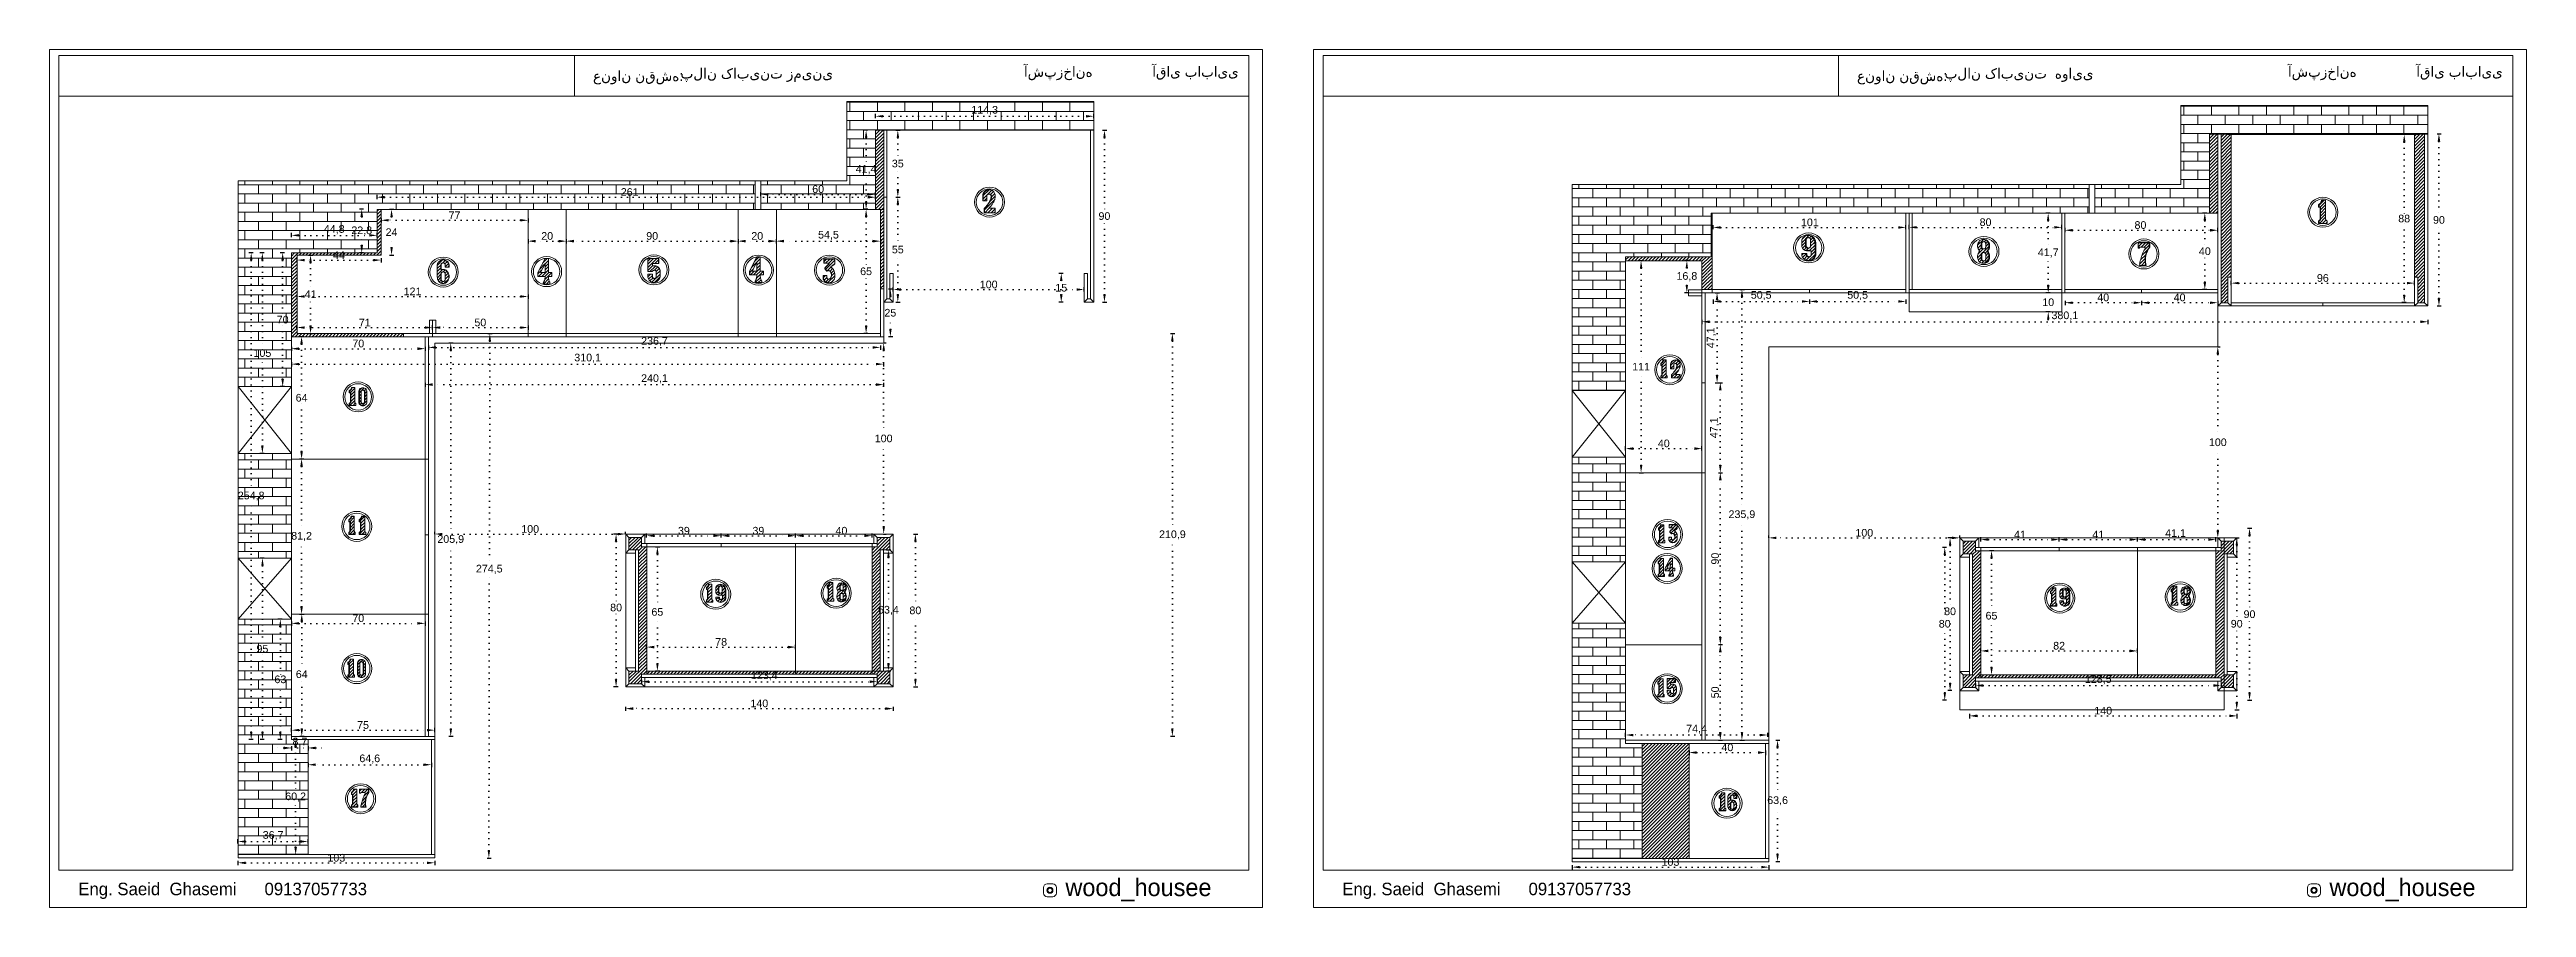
# Model space of a CAD drawing. Header units: inches. Extents: x 352 to 11605, y -941 to 2503.
# Drawn here: x 5554 to 6851, y -229 to 220 of the extents above; entities that cross this region are included whole.
import ezdxf

# ---------------------------------------------------------------- set-up
doc = ezdxf.new("R2010")
doc.units = ezdxf.units.IN
doc.header["$MEASUREMENT"] = 0
doc.linetypes.add('ACAD_ISO07W100', pattern=[3, 0, -3])
doc.styles.get("Standard").update_dxf_attribs({"font": 'arial.ttf'})
doc.dimstyles.new('ISO-25', dxfattribs={"dimtxt": 4, "dimasz": 4, "dimexe": 1.25, "dimexo": 0.625, "dimtad": 1, "dimtih": 1, "dimtoh": 1, "dimdec": 1, "dimtxsty": 'Standard', "dimcen": 2.5, "dimadec": 0, "dimazin": 0, "dimtfac": 1, "dimtdec": 1, "dimtmove": 0, "dimatfit": 3, "dimfxl": 1, "dimfxlon": 1, "dimarcsym": 0})
pattern_1 = [(45, (564.2989, -565.8703), (-0.88388348, 0.88388348), [])]
pattern_2 = [(45, (5129.4345, 584.2521), (-0.8148213, 0.8148213), [])]
pattern_3 = [(45, (5145.6533, 516.8083), (-0.8148213, 0.8148213), [])]
pattern_4 = [(45, (5128.7072, 442.026), (-0.8148213, 0.8148213), [])]
pattern_5 = [(45, (4986.2395, 398.6468), (-0.8148213, 0.8148213), [])]
pattern_6 = [(45, (760.8678, -567.8637), (-0.88388348, 0.88388348), [])]
pattern_7 = [(45, (5683.2754, 396.1153), (-0.8148213, 0.8148213), [])]
pattern_8 = [(45, (5850.7956, 599.0755), (-0.8148213, 0.8148213), [])]
pattern_9 = [(45, (5867.3341, 513.0082), (-0.8148213, 0.8148213), [])]
pattern_10 = [(45, (5901.3399, 431.8544), (-0.8148213, 0.8148213), [])]
pattern_11 = [(45, (-453.0085, -772.4006), (-0.88388348, 0.88388348), [])]
pattern_12 = [(45, (5958.0949, 504.8318), (-0.8148213, 0.8148213), [])]
pattern_13 = [(45, (5912.0472, 504.4424), (-0.8148213, 0.8148213), [])]
pattern_14 = [(45, (-1151.5844, -770.4071), (-0.88388348, 0.88388348), [])]
pattern_15 = [(45, (5254.2978, 506.8252), (-0.8148213, 0.8148213), [])]
pattern_16 = [(45, (5208.2501, 506.4358), (-0.8148213, 0.8148213), [])]

msp = doc.modelspace()

# ---------------------------------------------------------------- texts
at = {"lineweight": 20, "attachment_point": 1}
for s, width, gutter_width, heights, insert, char_height in [('{\\fArial|b0|i0|c178|p34;عنوان نقشه}:', 63.3825, 387.3, [0], (5838.98, 209.12), 5.3828), ('پلان کابینت زمینی', 154.2597, 387.3, [0], (5884.87, 210.41), 5.3828), ('{\\fArial|b0|i0|c178|p34;آشپزخانه}', 46.3665, 242.48, [0], (6064.64, 211.28), 5.3493), ('آقای بابایی', 46.3665, 242.48, [0], (6131.85, 211.28), 5.3493), ('{\\fArial|b0|i0|c178|p34;عنوان نقشه}:', 63.3825, 387.3, [0], (6500.87, 209.12), 5.3828), ('پلان کابینت  هوایی', 154.2597, 387.3, [0], (6546.76, 210.41), 5.3828), ('{\\fArial|b0|i0|c178|p34;آشپزخانه}', 46.3665, 242.48, [0], (6726.52, 211.28), 5.3493), ('آقای بابایی', 46.3665, 242.48, [0], (6793.74, 211.28), 5.3493), ('{\\fPlantagenet Cherokee|b0|i0|c0|p18;^IEng. Saeid  Ghasemi      09137057733}', 289.7903, 32.41, [0], (5543.23, -215.92), 6.5606), ('{\\fPlantagenet Cherokee|b0|i0|c0|p18;wood_housee}', 1.799, 45.37, [0.284], (6086.38, -213.76), 9.1849), ('{\\fPlantagenet Cherokee|b0|i0|c0|p18;^IEng. Saeid  Ghasemi      09137057733}', 289.7903, 32.41, [0], (6205.11, -215.92), 6.5606), ('{\\fPlantagenet Cherokee|b0|i0|c0|p18;wood_housee}', 1.799, 45.37, [0.284], (6748.27, -213.76), 9.1849)]:
    msp.add_mtext_dynamic_manual_height_columns(s, width=width, gutter_width=gutter_width, heights=heights, dxfattribs=dict(at, insert=insert, char_height=char_height))

# ---------------------------------------------------------------- blocks, each defined once
blk = doc.blocks.new('*D1')
at = {"color": 0, "lineweight": -2, "transparency": 16777216}
for p, q in [((5684.3, -141), (5682.1, -141)), ((5684.3, -201.2), (5682.1, -201.2))]:
    blk.add_line(p, q, dxfattribs=at)
at = {"color": 0, "linetype": 'ACAD_ISO07W100', "lineweight": -2, "transparency": 16777216}
for p, q in [((5683.3, -145), (5683.3, -168.1)), ((5683.3, -197.2), (5683.3, -174.2))]:
    blk.add_line(p, q, dxfattribs=at)
at = {"color": 0, "transparency": 16777216}
for points in [[(5682.6, -145), (5684, -145), (5683.3, -141)], [(5682.6, -197.2), (5684, -197.2), (5683.3, -201.2)]]:
    blk.add_solid(points, dxfattribs=at)
at = {"layer": 'Defpoints', "color": 0, "transparency": 16777216}
for p in [(5683.3, -141), (5689.8, -141), (5689.8, -201.2)]:
    blk.add_point(p, dxfattribs=at)
at = {"color": 0, "lineweight": 20, "transparency": 16777216, "insert": (5683.3, -171.1), "char_height": 4, "attachment_point": 5}
blk.add_mtext('60,2', dxfattribs=at)
blk = doc.blocks.new('*D2')
at = {"color": 0, "lineweight": -2, "transparency": 16777216}
for p, q in [((5653.1, -195.4), (5653.1, -193.1)), ((5689.8, -195.4), (5689.8, -193.1))]:
    blk.add_line(p, q, dxfattribs=at)
at = {"color": 0, "linetype": 'ACAD_ISO07W100', "lineweight": -2, "transparency": 16777216}
blk.add_line((5657.1, -194.4), (5685.8, -194.4), dxfattribs=at)
at = {"color": 0, "transparency": 16777216}
for points in [[(5657.1, -193.7), (5657.1, -195), (5653.1, -194.4)], [(5685.8, -193.7), (5685.8, -195), (5689.8, -194.4)]]:
    blk.add_solid(points, dxfattribs=at)
at = {"layer": 'Defpoints', "color": 0, "transparency": 16777216}
for p in [(5689.8, -194.4), (5653.1, -201.2), (5689.8, -201.2)]:
    blk.add_point(p, dxfattribs=at)
at = {"color": 0, "lineweight": 20, "transparency": 16777216, "insert": (5671.5, -191.3), "char_height": 4, "attachment_point": 5}
blk.add_mtext('36,7', dxfattribs=at)
blk = doc.blocks.new('*D3')
at = {"color": 0, "lineweight": -2, "transparency": 16777216}
for p, q in [((5676.3, -78), (5674, -78)), ((5676.3, -141), (5674, -141))]:
    blk.add_line(p, q, dxfattribs=at)
at = {"color": 0, "linetype": 'ACAD_ISO07W100', "lineweight": -2, "transparency": 16777216}
for p, q in [((5675.3, -82), (5675.3, -106.9)), ((5675.3, -137), (5675.3, -112.2))]:
    blk.add_line(p, q, dxfattribs=at)
at = {"color": 0, "transparency": 16777216}
for points in [[(5674.6, -82), (5675.9, -82), (5675.3, -78)], [(5674.6, -137), (5675.9, -137), (5675.3, -141)]]:
    blk.add_solid(points, dxfattribs=at)
at = {"layer": 'Defpoints', "color": 0, "transparency": 16777216}
for p in [(5681.1, -78), (5675.3, -141), (5681.1, -141)]:
    blk.add_point(p, dxfattribs=at)
at = {"color": 0, "lineweight": 20, "transparency": 16777216, "insert": (5675.3, -109.5), "char_height": 4, "attachment_point": 5}
blk.add_mtext('63', dxfattribs=at)
blk = doc.blocks.new('*D4')
at = {"color": 0, "lineweight": -2, "transparency": 16777216}
for p, q in [((5666.9, -46), (5664.7, -46)), ((5666.9, -141), (5664.7, -141))]:
    blk.add_line(p, q, dxfattribs=at)
at = {"color": 0, "linetype": 'ACAD_ISO07W100', "lineweight": -2, "transparency": 16777216}
for p, q in [((5665.9, -50), (5665.9, -90.9)), ((5665.9, -137), (5665.9, -96.2))]:
    blk.add_line(p, q, dxfattribs=at)
at = {"color": 0, "transparency": 16777216}
for points in [[(5665.3, -50), (5666.6, -50), (5665.9, -46)], [(5665.3, -137), (5666.6, -137), (5665.9, -141)]]:
    blk.add_solid(points, dxfattribs=at)
at = {"layer": 'Defpoints', "color": 0, "transparency": 16777216}
for p in [(5681.1, -46), (5665.9, -141), (5681.1, -141)]:
    blk.add_point(p, dxfattribs=at)
at = {"color": 0, "lineweight": 20, "transparency": 16777216, "insert": (5665.9, -93.5), "char_height": 4, "attachment_point": 5}
blk.add_mtext('95', dxfattribs=at)
blk = doc.blocks.new('*D5')
at = {"color": 0, "lineweight": -2, "transparency": 16777216}
for p, q in [((5677.5, 113.8), (5675.2, 113.8)), ((5677.5, 43.8), (5675.2, 43.8))]:
    blk.add_line(p, q, dxfattribs=at)
at = {"color": 0, "linetype": 'ACAD_ISO07W100', "lineweight": -2, "transparency": 16777216}
for p, q in [((5676.5, 109.8), (5676.5, 81.4)), ((5676.5, 47.8), (5676.5, 76.1))]:
    blk.add_line(p, q, dxfattribs=at)
at = {"color": 0, "transparency": 16777216}
for points in [[(5675.8, 109.8), (5677.2, 109.8), (5676.5, 113.8)], [(5675.8, 47.8), (5677.2, 47.8), (5676.5, 43.8)]]:
    blk.add_solid(points, dxfattribs=at)
at = {"layer": 'Defpoints', "color": 0, "transparency": 16777216}
for p in [(5676.5, 113.8), (5681.1, 113.8), (5681.1, 43.8)]:
    blk.add_point(p, dxfattribs=at)
at = {"color": 0, "lineweight": 20, "transparency": 16777216, "insert": (5676.5, 78.8), "char_height": 4, "attachment_point": 5}
blk.add_mtext('70', dxfattribs=at)
blk = doc.blocks.new('*D6')
at = {"color": 0, "lineweight": -2, "transparency": 16777216}
for p, q in [((5666.9, 113.8), (5664.6, 113.8)), ((5666.9, 8.8), (5664.6, 8.8))]:
    blk.add_line(p, q, dxfattribs=at)
at = {"color": 0, "linetype": 'ACAD_ISO07W100', "lineweight": -2, "transparency": 16777216}
for p, q in [((5665.9, 109.8), (5665.9, 63.9)), ((5665.9, 12.8), (5665.9, 58.6))]:
    blk.add_line(p, q, dxfattribs=at)
at = {"color": 0, "transparency": 16777216}
for points in [[(5665.2, 109.8), (5666.5, 109.8), (5665.9, 113.8)], [(5665.2, 12.8), (5666.5, 12.8), (5665.9, 8.8)]]:
    blk.add_solid(points, dxfattribs=at)
at = {"layer": 'Defpoints', "color": 0, "transparency": 16777216}
for p in [(5681.1, 113.8), (5665.9, 8.8), (5681.1, 8.8)]:
    blk.add_point(p, dxfattribs=at)
at = {"color": 0, "lineweight": 20, "transparency": 16777216, "insert": (5665.9, 61.3), "char_height": 4, "attachment_point": 5}
blk.add_mtext('105', dxfattribs=at)
blk = doc.blocks.new('*D7')
at = {"color": 0, "lineweight": -2, "transparency": 16777216}
for p, q in [((5926.9, 143.4), (5926.9, 145.6)), ((5986.9, 143.4), (5986.9, 145.6))]:
    blk.add_line(p, q, dxfattribs=at)
at = {"color": 0, "linetype": 'ACAD_ISO07W100', "lineweight": -2, "transparency": 16777216}
blk.add_line((5982.9, 144.4), (5930.9, 144.4), dxfattribs=at)
at = {"color": 0, "transparency": 16777216}
for points in [[(5930.9, 145.1), (5930.9, 143.7), (5926.9, 144.4)], [(5982.9, 145.1), (5982.9, 143.7), (5986.9, 144.4)]]:
    blk.add_solid(points, dxfattribs=at)
at = {"layer": 'Defpoints', "color": 0, "transparency": 16777216}
for p in [(5926.9, 144.4), (5926.9, 136.6), (5986.9, 136.6)]:
    blk.add_point(p, dxfattribs=at)
at = {"color": 0, "lineweight": 20, "transparency": 16777216, "insert": (5956.9, 147.1), "char_height": 4, "attachment_point": 5}
blk.add_mtext('60', dxfattribs=at)
blk = doc.blocks.new('*D8')
at = {"color": 0, "lineweight": -2, "transparency": 16777216}
for p, q in [((5661, 113.8), (5658.8, 113.8)), ((5661, -141), (5658.8, -141))]:
    blk.add_line(p, q, dxfattribs=at)
at = {"color": 0, "linetype": 'ACAD_ISO07W100', "lineweight": -2, "transparency": 16777216}
for p, q in [((5660, 109.8), (5660, -10.6)), ((5660, -137), (5660, -16.7))]:
    blk.add_line(p, q, dxfattribs=at)
at = {"color": 0, "transparency": 16777216}
for points in [[(5659.4, 109.8), (5660.7, 109.8), (5660, 113.8)], [(5659.4, -137), (5660.7, -137), (5660, -141)]]:
    blk.add_solid(points, dxfattribs=at)
at = {"layer": 'Defpoints', "color": 0, "transparency": 16777216}
for p in [(5660, 113.8), (5681.1, 113.8), (5681.1, -141)]:
    blk.add_point(p, dxfattribs=at)
at = {"color": 0, "lineweight": 20, "transparency": 16777216, "insert": (5660, -13.6), "char_height": 4, "attachment_point": 5}
blk.add_mtext('254,8', dxfattribs=at)
blk = doc.blocks.new('*D9')
at = {"color": 0, "linetype": 'ACAD_ISO07W100', "lineweight": -2, "transparency": 16777216}
for p, q in [((5677.1, -145.4), (5673.1, -145.4)), ((5681.1, -145.4), (5689.8, -145.4)), ((5693.8, -145.4), (5697.8, -145.4))]:
    blk.add_line(p, q, dxfattribs=at)
at = {"color": 0, "lineweight": -2, "transparency": 16777216}
for p, q in [((5681.1, -144.4), (5681.1, -146.7)), ((5689.8, -144.4), (5689.8, -146.7))]:
    blk.add_line(p, q, dxfattribs=at)
at = {"color": 0, "transparency": 16777216}
for points in [[(5677.1, -144.7), (5677.1, -146.1), (5681.1, -145.4)], [(5693.8, -144.7), (5693.8, -146.1), (5689.8, -145.4)]]:
    blk.add_solid(points, dxfattribs=at)
at = {"layer": 'Defpoints', "color": 0, "transparency": 16777216}
for p in [(5681.1, -141), (5689.8, -141), (5689.8, -145.4)]:
    blk.add_point(p, dxfattribs=at)
at = {"color": 0, "lineweight": 20, "transparency": 16777216, "insert": (5685.5, -142.4), "char_height": 4, "attachment_point": 5}
blk.add_mtext('8,7', dxfattribs=at)
blk = doc.blocks.new('*D10')
at = {"color": 0, "lineweight": -2, "transparency": 16777216}
for p, q in [((5681.1, 121.9), (5681.1, 124.2)), ((5725.9, 121.9), (5725.9, 124.2))]:
    blk.add_line(p, q, dxfattribs=at)
at = {"color": 0, "linetype": 'ACAD_ISO07W100', "lineweight": -2, "transparency": 16777216}
blk.add_line((5685.1, 122.9), (5721.9, 122.9), dxfattribs=at)
at = {"color": 0, "transparency": 16777216}
for points in [[(5685.1, 123.6), (5685.1, 122.3), (5681.1, 122.9)], [(5721.9, 123.6), (5721.9, 122.3), (5725.9, 122.9)]]:
    blk.add_solid(points, dxfattribs=at)
at = {"layer": 'Defpoints', "color": 0, "transparency": 16777216}
for p in [(5725.9, 122.9), (5681.1, 113.8), (5725.9, 113.8)]:
    blk.add_point(p, dxfattribs=at)
at = {"color": 0, "lineweight": 20, "transparency": 16777216, "insert": (5703.5, 125.9), "char_height": 4, "attachment_point": 5}
blk.add_mtext('44,8', dxfattribs=at)
blk = doc.blocks.new('*D11')
at = {"color": 0, "lineweight": -2, "transparency": 16777216}
for p, q in [((5718.9, 136.6), (5716.7, 136.6)), ((5718.9, 113.8), (5716.7, 113.8))]:
    blk.add_line(p, q, dxfattribs=at)
at = {"color": 0, "linetype": 'ACAD_ISO07W100', "lineweight": -2, "transparency": 16777216}
for p, q in [((5717.9, 132.6), (5717.9, 128.2)), ((5717.9, 117.8), (5717.9, 122.1))]:
    blk.add_line(p, q, dxfattribs=at)
at = {"color": 0, "transparency": 16777216}
for points in [[(5717.2, 132.6), (5718.6, 132.6), (5717.9, 136.6)], [(5717.2, 117.8), (5718.6, 117.8), (5717.9, 113.8)]]:
    blk.add_solid(points, dxfattribs=at)
at = {"layer": 'Defpoints', "color": 0, "transparency": 16777216}
for p in [(5717.9, 136.6), (5725.9, 136.6), (5725.9, 113.8)]:
    blk.add_point(p, dxfattribs=at)
at = {"color": 0, "lineweight": 20, "transparency": 16777216, "insert": (5717.9, 125.2), "char_height": 4, "attachment_point": 5}
blk.add_mtext('22,8', dxfattribs=at)
blk = doc.blocks.new('*D12')
at = {"color": 0, "lineweight": -2, "transparency": 16777216}
for p, q in [((5725.9, 141.9), (5725.9, 144.1)), ((5986.9, 141.9), (5986.9, 144.1))]:
    blk.add_line(p, q, dxfattribs=at)
at = {"color": 0, "linetype": 'ACAD_ISO07W100', "lineweight": -2, "transparency": 16777216}
blk.add_line((5729.9, 142.9), (5982.9, 142.9), dxfattribs=at)
at = {"color": 0, "transparency": 16777216}
for points in [[(5729.9, 143.6), (5729.9, 142.2), (5725.9, 142.9)], [(5982.9, 143.6), (5982.9, 142.2), (5986.9, 142.9)]]:
    blk.add_solid(points, dxfattribs=at)
at = {"layer": 'Defpoints', "color": 0, "transparency": 16777216}
for p in [(5986.9, 142.9), (5725.9, 136.6), (5986.9, 136.6)]:
    blk.add_point(p, dxfattribs=at)
at = {"color": 0, "lineweight": 20, "transparency": 16777216, "insert": (5858.2, 145.6), "char_height": 4, "attachment_point": 5}
blk.add_mtext('261', dxfattribs=at)
blk = doc.blocks.new('*D13')
at = {"color": 0, "lineweight": -2, "transparency": 16777216}
for p, q in [((5986.9, 184.3), (5986.9, 186.5)), ((6101.2, 184.3), (6101.2, 186.5))]:
    blk.add_line(p, q, dxfattribs=at)
at = {"color": 0, "linetype": 'ACAD_ISO07W100', "lineweight": -2, "transparency": 16777216}
blk.add_line((5990.9, 185.3), (6097.2, 185.3), dxfattribs=at)
at = {"color": 0, "transparency": 16777216}
for points in [[(5990.9, 185.9), (5990.9, 184.6), (5986.9, 185.3)], [(6097.2, 185.9), (6097.2, 184.6), (6101.2, 185.3)]]:
    blk.add_solid(points, dxfattribs=at)
at = {"layer": 'Defpoints', "color": 0, "transparency": 16777216}
for p in [(6101.2, 185.3), (5986.9, 178), (6101.2, 178)]:
    blk.add_point(p, dxfattribs=at)
at = {"color": 0, "lineweight": 20, "transparency": 16777216, "insert": (6044.1, 188.3), "char_height": 4, "attachment_point": 5}
blk.add_mtext('114,3', dxfattribs=at)
blk = doc.blocks.new('*D14')
at = {"color": 0, "lineweight": -2, "transparency": 16777216}
for p, q in [((5983, 178), (5980.8, 178)), ((5983, 136.6), (5980.8, 136.6))]:
    blk.add_line(p, q, dxfattribs=at)
at = {"color": 0, "linetype": 'ACAD_ISO07W100', "lineweight": -2, "transparency": 16777216}
for p, q in [((5982, 174), (5982, 160.3)), ((5982, 140.6), (5982, 154.2))]:
    blk.add_line(p, q, dxfattribs=at)
at = {"color": 0, "transparency": 16777216}
for points in [[(5981.4, 174), (5982.7, 174), (5982, 178)], [(5981.4, 140.6), (5982.7, 140.6), (5982, 136.6)]]:
    blk.add_solid(points, dxfattribs=at)
at = {"layer": 'Defpoints', "color": 0, "transparency": 16777216}
for p in [(5982, 178), (5986.9, 178), (5986.9, 136.6)]:
    blk.add_point(p, dxfattribs=at)
at = {"color": 0, "lineweight": 20, "transparency": 16777216, "insert": (5982, 157.3), "char_height": 4, "attachment_point": 5}
blk.add_mtext('41,4', dxfattribs=at)
blk = doc.blocks.new('*D15')
at = {"color": 0, "lineweight": -2, "transparency": 16777216}
for p, q in [((5685.5, -75.3), (5687.7, -75.3)), ((5685.5, -139.3), (5687.7, -139.3))]:
    blk.add_line(p, q, dxfattribs=at)
at = {"color": 0, "linetype": 'ACAD_ISO07W100', "lineweight": -2, "transparency": 16777216}
for p, q in [((5686.5, -79.3), (5686.5, -104.1)), ((5686.5, -135.3), (5686.5, -109.4))]:
    blk.add_line(p, q, dxfattribs=at)
at = {"color": 0, "transparency": 16777216}
for points in [[(5685.8, -79.3), (5687.2, -79.3), (5686.5, -75.3)], [(5685.8, -135.3), (5687.2, -135.3), (5686.5, -139.3)]]:
    blk.add_solid(points, dxfattribs=at)
at = {"layer": 'Defpoints', "color": 0, "transparency": 16777216}
for p in [(5681.1, -75.3), (5681.1, -139.3), (5686.5, -139.3)]:
    blk.add_point(p, dxfattribs=at)
at = {"color": 0, "lineweight": 20, "transparency": 16777216, "insert": (5686.5, -106.8), "char_height": 4, "attachment_point": 5}
blk.add_mtext('64', dxfattribs=at)
blk = doc.blocks.new('*D16')
at = {"color": 0, "lineweight": -2, "transparency": 16777216}
for p, q in [((5685.4, 69.9), (5687.6, 69.9)), ((5685.4, 5.9), (5687.6, 5.9))]:
    blk.add_line(p, q, dxfattribs=at)
at = {"color": 0, "linetype": 'ACAD_ISO07W100', "lineweight": -2, "transparency": 16777216}
for p, q in [((5686.4, 65.9), (5686.4, 40.5)), ((5686.4, 9.9), (5686.4, 35.2))]:
    blk.add_line(p, q, dxfattribs=at)
at = {"color": 0, "transparency": 16777216}
for points in [[(5685.7, 65.9), (5687.1, 65.9), (5686.4, 69.9)], [(5685.7, 9.9), (5687.1, 9.9), (5686.4, 5.9)]]:
    blk.add_solid(points, dxfattribs=at)
at = {"layer": 'Defpoints', "color": 0, "transparency": 16777216}
for p in [(5681.1, 69.9), (5681.1, 5.9), (5686.4, 5.9)]:
    blk.add_point(p, dxfattribs=at)
at = {"color": 0, "lineweight": 20, "transparency": 16777216, "insert": (5686.4, 37.9), "char_height": 4, "attachment_point": 5}
blk.add_mtext('64', dxfattribs=at)
blk = doc.blocks.new('*D17')
at = {"color": 0, "lineweight": -2, "transparency": 16777216}
for p, q in [((5685.4, 5.9), (5687.6, 5.9)), ((5685.4, -75.3), (5687.6, -75.3))]:
    blk.add_line(p, q, dxfattribs=at)
at = {"color": 0, "linetype": 'ACAD_ISO07W100', "lineweight": -2, "transparency": 16777216}
for p, q in [((5686.4, 1.9), (5686.4, -31.7)), ((5686.4, -71.3), (5686.4, -37.8))]:
    blk.add_line(p, q, dxfattribs=at)
at = {"color": 0, "transparency": 16777216}
for points in [[(5685.7, 1.9), (5687.1, 1.9), (5686.4, 5.9)], [(5685.7, -71.3), (5687.1, -71.3), (5686.4, -75.3)]]:
    blk.add_solid(points, dxfattribs=at)
at = {"layer": 'Defpoints', "color": 0, "transparency": 16777216}
for p in [(5681.1, 5.9), (5681.1, -75.3), (5686.4, -75.3)]:
    blk.add_point(p, dxfattribs=at)
at = {"color": 0, "lineweight": 20, "transparency": 16777216, "insert": (5686.4, -34.7), "char_height": 4, "attachment_point": 5}
blk.add_mtext('81,2', dxfattribs=at)
blk = doc.blocks.new('*D18')
at = {"color": 0, "lineweight": -2, "transparency": 16777216}
for p, q in [((5752.8, 65.3), (5752.8, 63)), ((5989.5, 65.3), (5989.5, 63))]:
    blk.add_line(p, q, dxfattribs=at)
at = {"color": 0, "linetype": 'ACAD_ISO07W100', "lineweight": -2, "transparency": 16777216}
blk.add_line((5756.8, 64.3), (5985.5, 64.3), dxfattribs=at)
at = {"color": 0, "transparency": 16777216}
for points in [[(5756.8, 64.9), (5756.8, 63.6), (5752.8, 64.3)], [(5985.5, 64.9), (5985.5, 63.6), (5989.5, 64.3)]]:
    blk.add_solid(points, dxfattribs=at)
at = {"layer": 'Defpoints', "color": 0, "transparency": 16777216}
for p in [(5752.8, 69.9), (5989.5, 69.9), (5989.5, 64.3)]:
    blk.add_point(p, dxfattribs=at)
at = {"color": 0, "lineweight": 20, "transparency": 16777216, "insert": (5871.2, 67.3), "char_height": 4, "attachment_point": 5}
blk.add_mtext('236,7', dxfattribs=at)
blk = doc.blocks.new('*D19')
at = {"color": 0, "lineweight": -2, "transparency": 16777216}
for p, q in [((5755, 73.7), (5755, 75.9)), ((5805, 75.7), (5805, 73.4))]:
    blk.add_line(p, q, dxfattribs=at)
at = {"color": 0, "linetype": 'ACAD_ISO07W100', "lineweight": -2, "transparency": 16777216}
blk.add_line((5801, 74.7), (5759, 74.7), dxfattribs=at)
at = {"color": 0, "transparency": 16777216}
for points in [[(5759, 75.3), (5759, 74), (5755, 74.7)], [(5801, 75.3), (5801, 74), (5805, 74.7)]]:
    blk.add_solid(points, dxfattribs=at)
at = {"layer": 'Defpoints', "color": 0, "transparency": 16777216}
for p in [(5805, 136.6), (5755, 74.7), (5755, 71.6)]:
    blk.add_point(p, dxfattribs=at)
at = {"color": 0, "lineweight": 20, "transparency": 16777216, "insert": (5780, 77.3), "char_height": 4, "attachment_point": 5}
blk.add_mtext('50', dxfattribs=at)
blk = doc.blocks.new('*D20')
at = {"color": 0, "lineweight": -2, "transparency": 16777216}
for p, q in [((5805, 120.9), (5805, 118.6)), ((5825, 120.9), (5825, 118.6))]:
    blk.add_line(p, q, dxfattribs=at)
at = {"color": 0, "linetype": 'ACAD_ISO07W100', "lineweight": -2, "transparency": 16777216}
blk.add_line((5821, 119.9), (5809, 119.9), dxfattribs=at)
at = {"color": 0, "transparency": 16777216}
for points in [[(5809, 120.6), (5809, 119.2), (5805, 119.9)], [(5821, 120.6), (5821, 119.2), (5825, 119.9)]]:
    blk.add_solid(points, dxfattribs=at)
at = {"layer": 'Defpoints', "color": 0, "transparency": 16777216}
for p in [(5805, 136.6), (5825, 136.6), (5805, 119.9)]:
    blk.add_point(p, dxfattribs=at)
at = {"color": 0, "lineweight": 20, "transparency": 16777216, "insert": (5815, 122.6), "char_height": 4, "attachment_point": 5}
blk.add_mtext('20', dxfattribs=at)
blk = doc.blocks.new('*D21')
at = {"color": 0, "lineweight": -2, "transparency": 16777216}
for p, q in [((5825, 120.9), (5825, 118.6)), ((5915, 120.9), (5915, 118.6))]:
    blk.add_line(p, q, dxfattribs=at)
at = {"color": 0, "linetype": 'ACAD_ISO07W100', "lineweight": -2, "transparency": 16777216}
blk.add_line((5911, 119.9), (5829, 119.9), dxfattribs=at)
at = {"color": 0, "transparency": 16777216}
for points in [[(5829, 120.6), (5829, 119.2), (5825, 119.9)], [(5911, 120.6), (5911, 119.2), (5915, 119.9)]]:
    blk.add_solid(points, dxfattribs=at)
at = {"layer": 'Defpoints', "color": 0, "transparency": 16777216}
for p in [(5825, 136.6), (5915, 136.6), (5825, 119.9)]:
    blk.add_point(p, dxfattribs=at)
at = {"color": 0, "lineweight": 20, "transparency": 16777216, "insert": (5870, 122.6), "char_height": 4, "attachment_point": 5}
blk.add_mtext('90', dxfattribs=at)
blk = doc.blocks.new('*D22')
at = {"color": 0, "lineweight": -2, "transparency": 16777216}
for p, q in [((5915, 120.9), (5915, 118.6)), ((5935, 120.9), (5935, 118.6))]:
    blk.add_line(p, q, dxfattribs=at)
at = {"color": 0, "linetype": 'ACAD_ISO07W100', "lineweight": -2, "transparency": 16777216}
blk.add_line((5931, 119.9), (5919, 119.9), dxfattribs=at)
at = {"color": 0, "transparency": 16777216}
for points in [[(5919, 120.6), (5919, 119.2), (5915, 119.9)], [(5931, 120.6), (5931, 119.2), (5935, 119.9)]]:
    blk.add_solid(points, dxfattribs=at)
at = {"layer": 'Defpoints', "color": 0, "transparency": 16777216}
for p in [(5915, 136.6), (5935, 136.6), (5915, 119.9)]:
    blk.add_point(p, dxfattribs=at)
at = {"color": 0, "lineweight": 20, "transparency": 16777216, "insert": (5925, 122.6), "char_height": 4, "attachment_point": 5}
blk.add_mtext('20', dxfattribs=at)
blk = doc.blocks.new('*D23')
at = {"color": 0, "lineweight": -2, "transparency": 16777216}
for p, q in [((5935, 120.9), (5935, 118.6)), ((5989.5, 120.9), (5989.5, 118.6))]:
    blk.add_line(p, q, dxfattribs=at)
at = {"color": 0, "linetype": 'ACAD_ISO07W100', "lineweight": -2, "transparency": 16777216}
blk.add_line((5985.5, 119.9), (5939, 119.9), dxfattribs=at)
at = {"color": 0, "transparency": 16777216}
for points in [[(5939, 120.6), (5939, 119.2), (5935, 119.9)], [(5985.5, 120.6), (5985.5, 119.2), (5989.5, 119.9)]]:
    blk.add_solid(points, dxfattribs=at)
at = {"layer": 'Defpoints', "color": 0, "transparency": 16777216}
for p in [(5935, 136.6), (5989.5, 136.6), (5935, 119.9)]:
    blk.add_point(p, dxfattribs=at)
at = {"color": 0, "lineweight": 20, "transparency": 16777216, "insert": (5962.3, 122.9), "char_height": 4, "attachment_point": 5}
blk.add_mtext('54,5', dxfattribs=at)
blk = doc.blocks.new('*D44')
at = {"color": 0, "lineweight": -2, "transparency": 16777216}
for p, q in [((6105.8, 178), (6108.1, 178)), ((6105.8, 88), (6108.1, 88))]:
    blk.add_line(p, q, dxfattribs=at)
at = {"color": 0, "linetype": 'ACAD_ISO07W100', "lineweight": -2, "transparency": 16777216}
for p, q in [((6106.8, 174), (6106.8, 135.6)), ((6106.8, 92), (6106.8, 130.3))]:
    blk.add_line(p, q, dxfattribs=at)
at = {"color": 0, "transparency": 16777216}
for points in [[(6106.2, 174), (6107.5, 174), (6106.8, 178)], [(6106.2, 92), (6107.5, 92), (6106.8, 88)]]:
    blk.add_solid(points, dxfattribs=at)
at = {"layer": 'Defpoints', "color": 0, "transparency": 16777216}
for p in [(6101.2, 178), (6106.8, 178), (6101.2, 88)]:
    blk.add_point(p, dxfattribs=at)
at = {"color": 0, "lineweight": 20, "transparency": 16777216, "insert": (6106.8, 133), "char_height": 4, "attachment_point": 5}
blk.add_mtext('90', dxfattribs=at)
blk = doc.blocks.new('*D45')
at = {"color": 0, "lineweight": -2, "transparency": 16777216}
for p, q in [((5996.2, 93.6), (5996.2, 95.8)), ((6096.2, 93.6), (6096.2, 95.8))]:
    blk.add_line(p, q, dxfattribs=at)
at = {"color": 0, "linetype": 'ACAD_ISO07W100', "lineweight": -2, "transparency": 16777216}
blk.add_line((6000.2, 94.6), (6092.2, 94.6), dxfattribs=at)
at = {"color": 0, "transparency": 16777216}
for points in [[(6000.2, 95.2), (6000.2, 93.9), (5996.2, 94.6)], [(6092.2, 95.2), (6092.2, 93.9), (6096.2, 94.6)]]:
    blk.add_solid(points, dxfattribs=at)
at = {"layer": 'Defpoints', "color": 0, "transparency": 16777216}
for p in [(6096.2, 94.6), (5996.2, 89.7), (6096.2, 89.7)]:
    blk.add_point(p, dxfattribs=at)
at = {"color": 0, "lineweight": 20, "transparency": 16777216, "insert": (6046.2, 97.2), "char_height": 4, "attachment_point": 5}
blk.add_mtext('100', dxfattribs=at)
blk = doc.blocks.new('*D46')
at = {"color": 0, "lineweight": -2, "transparency": 16777216}
for p, q in [((5997.6, 178), (5999.9, 178)), ((5997.6, 143), (5999.9, 143))]:
    blk.add_line(p, q, dxfattribs=at)
at = {"color": 0, "linetype": 'ACAD_ISO07W100', "lineweight": -2, "transparency": 16777216}
for p, q in [((5998.6, 174), (5998.6, 163.1)), ((5998.6, 147), (5998.6, 157.8))]:
    blk.add_line(p, q, dxfattribs=at)
at = {"color": 0, "transparency": 16777216}
for points in [[(5998, 174), (5999.3, 174), (5998.6, 178)], [(5998, 147), (5999.3, 147), (5998.6, 143)]]:
    blk.add_solid(points, dxfattribs=at)
at = {"layer": 'Defpoints', "color": 0, "transparency": 16777216}
for p in [(5992.9, 178), (5993.1, 143), (5998.6, 143)]:
    blk.add_point(p, dxfattribs=at)
at = {"color": 0, "lineweight": 20, "transparency": 16777216, "insert": (5998.6, 160.5), "char_height": 4, "attachment_point": 5}
blk.add_mtext('35', dxfattribs=at)
blk = doc.blocks.new('*D47')
at = {"color": 0, "lineweight": -2, "transparency": 16777216}
for p, q in [((5997.6, 143), (5999.9, 143)), ((5997.6, 88), (5999.9, 88))]:
    blk.add_line(p, q, dxfattribs=at)
at = {"color": 0, "linetype": 'ACAD_ISO07W100', "lineweight": -2, "transparency": 16777216}
for p, q in [((5998.6, 139), (5998.6, 118.1)), ((5998.6, 92), (5998.6, 112.8))]:
    blk.add_line(p, q, dxfattribs=at)
at = {"color": 0, "transparency": 16777216}
for points in [[(5998, 139), (5999.3, 139), (5998.6, 143)], [(5998, 92), (5999.3, 92), (5998.6, 88)]]:
    blk.add_solid(points, dxfattribs=at)
at = {"layer": 'Defpoints', "color": 0, "transparency": 16777216}
for p in [(5992.2, 143), (5992.9, 88), (5998.6, 88)]:
    blk.add_point(p, dxfattribs=at)
at = {"color": 0, "lineweight": 20, "transparency": 16777216, "insert": (5998.6, 115.5), "char_height": 4, "attachment_point": 5}
blk.add_mtext('55', dxfattribs=at)
blk = doc.blocks.new('*D48')
at = {"color": 0, "lineweight": -2, "transparency": 16777216}
for p, q in [((6085.2, 103), (6082.9, 103)), ((6085.2, 88), (6082.9, 88))]:
    blk.add_line(p, q, dxfattribs=at)
at = {"color": 0, "linetype": 'ACAD_ISO07W100', "lineweight": -2, "transparency": 16777216}
for p, q in [((6084.2, 99), (6084.2, 98.1)), ((6084.2, 92), (6084.2, 92.8))]:
    blk.add_line(p, q, dxfattribs=at)
at = {"color": 0, "transparency": 16777216}
for points in [[(6083.5, 99), (6084.9, 99), (6084.2, 103)], [(6083.5, 92), (6084.9, 92), (6084.2, 88)]]:
    blk.add_solid(points, dxfattribs=at)
at = {"layer": 'Defpoints', "color": 0, "transparency": 16777216}
for p in [(6084.2, 103), (6096.2, 103), (6096.2, 88)]:
    blk.add_point(p, dxfattribs=at)
at = {"color": 0, "lineweight": 20, "transparency": 16777216, "insert": (6084.2, 95.5), "char_height": 4, "attachment_point": 5}
blk.add_mtext('15', dxfattribs=at)
blk = doc.blocks.new('*D79')
at = {"color": 0, "lineweight": -2, "transparency": 16777216}
for p, q in [((5983, 136.6), (5980.8, 136.6)), ((5983, 71.6), (5980.8, 71.6))]:
    blk.add_line(p, q, dxfattribs=at)
at = {"color": 0, "linetype": 'ACAD_ISO07W100', "lineweight": -2, "transparency": 16777216}
for p, q in [((5982, 132.6), (5982, 106.7)), ((5982, 75.6), (5982, 101.4))]:
    blk.add_line(p, q, dxfattribs=at)
at = {"color": 0, "transparency": 16777216}
for points in [[(5981.4, 132.6), (5982.7, 132.6), (5982, 136.6)], [(5981.4, 75.6), (5982.7, 75.6), (5982, 71.6)]]:
    blk.add_solid(points, dxfattribs=at)
at = {"layer": 'Defpoints', "color": 0, "transparency": 16777216}
for p in [(5989.5, 136.6), (5982, 71.6), (5989.5, 71.6)]:
    blk.add_point(p, dxfattribs=at)
at = {"color": 0, "lineweight": 20, "transparency": 16777216, "insert": (5982, 104.1), "char_height": 4, "attachment_point": 5}
blk.add_mtext('65', dxfattribs=at)
blk = doc.blocks.new('*D97')
at = {"color": 0, "lineweight": -2, "transparency": 16777216}
for p, q in [((5993.7, 94.9), (5996, 94.9)), ((5993.7, 69.9), (5996, 69.9))]:
    blk.add_line(p, q, dxfattribs=at)
at = {"color": 0, "linetype": 'ACAD_ISO07W100', "lineweight": -2, "transparency": 16777216}
for p, q in [((5994.7, 90.9), (5994.7, 85)), ((5994.7, 73.9), (5994.7, 79.7))]:
    blk.add_line(p, q, dxfattribs=at)
at = {"color": 0, "transparency": 16777216}
for points in [[(5994.1, 90.9), (5995.4, 90.9), (5994.7, 94.9)], [(5994.1, 73.9), (5995.4, 73.9), (5994.7, 69.9)]]:
    blk.add_solid(points, dxfattribs=at)
at = {"layer": 'Defpoints', "color": 0, "transparency": 16777216}
for p in [(5989.5, 94.9), (5989.5, 69.9), (5994.7, 69.9)]:
    blk.add_point(p, dxfattribs=at)
at = {"color": 0, "lineweight": 20, "transparency": 16777216, "insert": (5994.7, 82.4), "char_height": 4, "attachment_point": 5}
blk.add_mtext('25', dxfattribs=at)
blk = doc.blocks.new('*D100')
at = {"color": 0, "lineweight": -2, "transparency": 16777216}
for p, q in [((5728, 131.8), (5728, 129.6)), ((5805, 131.8), (5805, 129.6))]:
    blk.add_line(p, q, dxfattribs=at)
at = {"color": 0, "linetype": 'ACAD_ISO07W100', "lineweight": -2, "transparency": 16777216}
blk.add_line((5801, 130.8), (5732, 130.8), dxfattribs=at)
at = {"color": 0, "transparency": 16777216}
for points in [[(5732, 131.5), (5732, 130.2), (5728, 130.8)], [(5801, 131.5), (5801, 130.2), (5805, 130.8)]]:
    blk.add_solid(points, dxfattribs=at)
at = {"layer": 'Defpoints', "color": 0, "transparency": 16777216}
for p in [(5728, 136.6), (5728, 130.8), (5805, 136.6)]:
    blk.add_point(p, dxfattribs=at)
at = {"color": 0, "lineweight": 20, "transparency": 16777216, "insert": (5766.5, 133.5), "char_height": 4, "attachment_point": 5}
blk.add_mtext('77', dxfattribs=at)
blk = doc.blocks.new('*D101')
at = {"color": 0, "lineweight": -2, "transparency": 16777216}
for p, q in [((5732.5, 136.6), (5734.8, 136.6)), ((5732.5, 112.6), (5734.8, 112.6))]:
    blk.add_line(p, q, dxfattribs=at)
at = {"color": 0, "linetype": 'ACAD_ISO07W100', "lineweight": -2, "transparency": 16777216}
for p, q in [((5733.5, 132.6), (5733.5, 127.2)), ((5733.5, 116.6), (5733.5, 121.9))]:
    blk.add_line(p, q, dxfattribs=at)
at = {"color": 0, "transparency": 16777216}
for points in [[(5732.9, 132.6), (5734.2, 132.6), (5733.5, 136.6)], [(5732.9, 116.6), (5734.2, 116.6), (5733.5, 112.6)]]:
    blk.add_solid(points, dxfattribs=at)
at = {"layer": 'Defpoints', "color": 0, "transparency": 16777216}
for p in [(5727.9, 136.6), (5727.9, 112.6), (5733.5, 112.6)]:
    blk.add_point(p, dxfattribs=at)
at = {"color": 0, "lineweight": 20, "transparency": 16777216, "insert": (5733.5, 124.6), "char_height": 4, "attachment_point": 5}
blk.add_mtext('24', dxfattribs=at)
blk = doc.blocks.new('*D102')
at = {"color": 0, "lineweight": -2, "transparency": 16777216}
for p, q in [((5684, 111), (5684, 108.7)), ((5728, 111), (5728, 108.7))]:
    blk.add_line(p, q, dxfattribs=at)
at = {"color": 0, "linetype": 'ACAD_ISO07W100', "lineweight": -2, "transparency": 16777216}
blk.add_line((5724, 110), (5688, 110), dxfattribs=at)
at = {"color": 0, "transparency": 16777216}
for points in [[(5688, 110.6), (5688, 109.3), (5684, 110)], [(5724, 110.6), (5724, 109.3), (5728, 110)]]:
    blk.add_solid(points, dxfattribs=at)
at = {"layer": 'Defpoints', "color": 0, "transparency": 16777216}
for p in [(5684, 112.6), (5684, 110), (5728, 112.6)]:
    blk.add_point(p, dxfattribs=at)
at = {"color": 0, "lineweight": 20, "transparency": 16777216, "insert": (5706, 112.6), "char_height": 4, "attachment_point": 5}
blk.add_mtext('44', dxfattribs=at)
blk = doc.blocks.new('*D103')
at = {"color": 0, "lineweight": -2, "transparency": 16777216}
for p, q in [((5690.1, 112.6), (5692.3, 112.6)), ((5690.1, 71.6), (5692.3, 71.6))]:
    blk.add_line(p, q, dxfattribs=at)
at = {"color": 0, "linetype": 'ACAD_ISO07W100', "lineweight": -2, "transparency": 16777216}
for p, q in [((5691.1, 108.6), (5691.1, 94.7)), ((5691.1, 75.6), (5691.1, 89.4))]:
    blk.add_line(p, q, dxfattribs=at)
at = {"color": 0, "transparency": 16777216}
for points in [[(5690.4, 108.6), (5691.8, 108.6), (5691.1, 112.6)], [(5690.4, 75.6), (5691.8, 75.6), (5691.1, 71.6)]]:
    blk.add_solid(points, dxfattribs=at)
at = {"layer": 'Defpoints', "color": 0, "transparency": 16777216}
for p in [(5684, 112.6), (5684, 71.6), (5691.1, 71.6)]:
    blk.add_point(p, dxfattribs=at)
at = {"color": 0, "lineweight": 20, "transparency": 16777216, "insert": (5691.1, 92.1), "char_height": 4, "attachment_point": 5}
blk.add_mtext('41', dxfattribs=at)
blk = doc.blocks.new('*D104')
at = {"color": 0, "lineweight": -2, "transparency": 16777216}
for p, q in [((5684, 91.9), (5684, 89.7)), ((5805, 91.9), (5805, 89.7))]:
    blk.add_line(p, q, dxfattribs=at)
at = {"color": 0, "linetype": 'ACAD_ISO07W100', "lineweight": -2, "transparency": 16777216}
blk.add_line((5801, 90.9), (5688, 90.9), dxfattribs=at)
at = {"color": 0, "transparency": 16777216}
for points in [[(5688, 91.6), (5688, 90.3), (5684, 90.9)], [(5801, 91.6), (5801, 90.3), (5805, 90.9)]]:
    blk.add_solid(points, dxfattribs=at)
at = {"layer": 'Defpoints', "color": 0, "transparency": 16777216}
for p in [(5684, 103.2), (5684, 90.9), (5805, 103.2)]:
    blk.add_point(p, dxfattribs=at)
at = {"color": 0, "lineweight": 20, "transparency": 16777216, "insert": (5744.5, 93.6), "char_height": 4, "attachment_point": 5}
blk.add_mtext('121', dxfattribs=at)
blk = doc.blocks.new('*D105')
at = {"color": 0, "lineweight": -2, "transparency": 16777216}
for p, q in [((5684, 73.7), (5684, 75.9)), ((5755, 73.7), (5755, 75.9))]:
    blk.add_line(p, q, dxfattribs=at)
at = {"color": 0, "linetype": 'ACAD_ISO07W100', "lineweight": -2, "transparency": 16777216}
blk.add_line((5751, 74.7), (5688, 74.7), dxfattribs=at)
at = {"color": 0, "transparency": 16777216}
for points in [[(5688, 75.3), (5688, 74), (5684, 74.7)], [(5751, 75.3), (5751, 74), (5755, 74.7)]]:
    blk.add_solid(points, dxfattribs=at)
at = {"layer": 'Defpoints', "color": 0, "transparency": 16777216}
for p in [(5684, 74.7), (5684, 71.6), (5755, 71.6)]:
    blk.add_point(p, dxfattribs=at)
at = {"color": 0, "lineweight": 20, "transparency": 16777216, "insert": (5719.5, 77.3), "char_height": 4, "attachment_point": 5}
blk.add_mtext('71', dxfattribs=at)
blk = doc.blocks.new('*D179')
at = {"color": 0, "lineweight": -2, "transparency": 16777216}
for p, q in [((5689.8, -153.2), (5689.8, -155.4)), ((5754.4, -153.2), (5754.4, -155.4))]:
    blk.add_line(p, q, dxfattribs=at)
at = {"color": 0, "linetype": 'ACAD_ISO07W100', "lineweight": -2, "transparency": 16777216}
blk.add_line((5750.4, -154.2), (5693.8, -154.2), dxfattribs=at)
at = {"color": 0, "transparency": 16777216}
for points in [[(5693.8, -153.5), (5693.8, -154.8), (5689.8, -154.2)], [(5750.4, -153.5), (5750.4, -154.8), (5754.4, -154.2)]]:
    blk.add_solid(points, dxfattribs=at)
at = {"layer": 'Defpoints', "color": 0, "transparency": 16777216}
for p in [(5689.8, -141), (5754.4, -141), (5689.8, -154.2)]:
    blk.add_point(p, dxfattribs=at)
at = {"color": 0, "lineweight": 20, "transparency": 16777216, "insert": (5722.1, -151.2), "char_height": 4, "attachment_point": 5}
blk.add_mtext('64,6', dxfattribs=at)
blk = doc.blocks.new('*D180')
at = {"color": 0, "lineweight": -2, "transparency": 16777216}
for p, q in [((5681.1, -79.2), (5681.1, -81.4)), ((5751.1, -79.2), (5751.1, -81.4))]:
    blk.add_line(p, q, dxfattribs=at)
at = {"color": 0, "linetype": 'ACAD_ISO07W100', "lineweight": -2, "transparency": 16777216}
blk.add_line((5685.1, -80.2), (5747.1, -80.2), dxfattribs=at)
at = {"color": 0, "transparency": 16777216}
for points in [[(5685.1, -79.5), (5685.1, -80.8), (5681.1, -80.2)], [(5747.1, -79.5), (5747.1, -80.8), (5751.1, -80.2)]]:
    blk.add_solid(points, dxfattribs=at)
at = {"layer": 'Defpoints', "color": 0, "transparency": 16777216}
for p in [(5681.1, -75.3), (5751.1, -75.3), (5751.1, -80.2)]:
    blk.add_point(p, dxfattribs=at)
at = {"color": 0, "lineweight": 20, "transparency": 16777216, "insert": (5716.1, -77.5), "char_height": 4, "attachment_point": 5}
blk.add_mtext('70', dxfattribs=at)
blk = doc.blocks.new('*D243')
at = {"color": 0, "lineweight": -2, "transparency": 16777216}
for p, q in [((5991.2, 66.6), (5992.5, 66.6)), ((5991.2, -33.4), (5992.5, -33.4))]:
    blk.add_line(p, q, dxfattribs=at)
at = {"color": 0, "linetype": 'ACAD_ISO07W100', "lineweight": -2, "transparency": 16777216}
for p, q in [((5991.2, 62.6), (5991.2, 19.2)), ((5991.2, -29.4), (5991.2, 13.9))]:
    blk.add_line(p, q, dxfattribs=at)
at = {"color": 0, "transparency": 16777216}
for points in [[(5990.6, 62.6), (5991.9, 62.6), (5991.2, 66.6)], [(5990.6, -29.4), (5991.9, -29.4), (5991.2, -33.4)]]:
    blk.add_solid(points, dxfattribs=at)
at = {"layer": 'Defpoints', "color": 0, "transparency": 16777216}
for p in [(5991.2, 66.6), (5991.2, -33.4), (5991.2, -33.4)]:
    blk.add_point(p, dxfattribs=at)
at = {"color": 0, "lineweight": 20, "transparency": 16777216, "insert": (5991.2, 16.6), "char_height": 4, "attachment_point": 5}
blk.add_mtext('100', dxfattribs=at)
blk = doc.blocks.new('*D244')
at = {"color": 0, "lineweight": -2, "transparency": 16777216}
for p, q in [((5756.1, -33.4), (5756.1, -32.2)), ((5856.1, -33.4), (5856.1, -32.2))]:
    blk.add_line(p, q, dxfattribs=at)
at = {"color": 0, "linetype": 'ACAD_ISO07W100', "lineweight": -2, "transparency": 16777216}
blk.add_line((5852.1, -33.4), (5760.1, -33.4), dxfattribs=at)
at = {"color": 0, "transparency": 16777216}
for points in [[(5760.1, -32.8), (5760.1, -34.1), (5756.1, -33.4)], [(5852.1, -32.8), (5852.1, -34.1), (5856.1, -33.4)]]:
    blk.add_solid(points, dxfattribs=at)
at = {"layer": 'Defpoints', "color": 0, "transparency": 16777216}
for p in [(5756.1, -33.4), (5756.1, -33.4), (5856.1, -33.4)]:
    blk.add_point(p, dxfattribs=at)
at = {"color": 0, "lineweight": 20, "transparency": 16777216, "insert": (5806.1, -30.8), "char_height": 4, "attachment_point": 5}
blk.add_mtext('100', dxfattribs=at)
blk = doc.blocks.new('*D245')
at = {"color": 0, "lineweight": -2, "transparency": 16777216}
for p, q in [((5653.1, -204.5), (5653.1, -206.8)), ((5756.1, -204.5), (5756.1, -206.8))]:
    blk.add_line(p, q, dxfattribs=at)
at = {"color": 0, "linetype": 'ACAD_ISO07W100', "lineweight": -2, "transparency": 16777216}
blk.add_line((5657.1, -205.5), (5752.1, -205.5), dxfattribs=at)
at = {"color": 0, "transparency": 16777216}
for points in [[(5657.1, -204.9), (5657.1, -206.2), (5653.1, -205.5)], [(5752.1, -204.9), (5752.1, -206.2), (5756.1, -205.5)]]:
    blk.add_solid(points, dxfattribs=at)
at = {"layer": 'Defpoints', "color": 0, "transparency": 16777216}
for p in [(5653.1, -202.9), (5756.1, -202.9), (5756.1, -205.5)]:
    blk.add_point(p, dxfattribs=at)
at = {"color": 0, "lineweight": 20, "transparency": 16777216, "insert": (5704.6, -202.9), "char_height": 4, "attachment_point": 5}
blk.add_mtext('103', dxfattribs=at)
blk = doc.blocks.new('*D246')
at = {"color": 0, "lineweight": -2, "transparency": 16777216}
for p, q in [((5681.1, -137.1), (5681.1, -134.8)), ((5756.1, -137.1), (5756.1, -134.8))]:
    blk.add_line(p, q, dxfattribs=at)
at = {"color": 0, "linetype": 'ACAD_ISO07W100', "lineweight": -2, "transparency": 16777216}
blk.add_line((5685.1, -136.1), (5752.1, -136.1), dxfattribs=at)
at = {"color": 0, "transparency": 16777216}
for points in [[(5685.1, -135.4), (5685.1, -136.7), (5681.1, -136.1)], [(5752.1, -135.4), (5752.1, -136.7), (5756.1, -136.1)]]:
    blk.add_solid(points, dxfattribs=at)
at = {"layer": 'Defpoints', "color": 0, "transparency": 16777216}
for p in [(5681.1, -141), (5756.1, -136.1), (5756.1, -141)]:
    blk.add_point(p, dxfattribs=at)
at = {"color": 0, "lineweight": 20, "transparency": 16777216, "insert": (5718.6, -133.4), "char_height": 4, "attachment_point": 5}
blk.add_mtext('75', dxfattribs=at)
blk = doc.blocks.new('*D248')
at = {"color": 0, "lineweight": -2, "transparency": 16777216}
for p, q in [((6428.3, -91.3), (6430.5, -91.3)), ((6428.3, -141.3), (6430.5, -141.3))]:
    blk.add_line(p, q, dxfattribs=at)
at = {"color": 0, "linetype": 'ACAD_ISO07W100', "lineweight": -2, "transparency": 16777216}
blk.add_line((6429.3, -137.3), (6429.3, -95.3), dxfattribs=at)
at = {"color": 0, "transparency": 16777216}
for points in [[(6428.6, -95.3), (6430, -95.3), (6429.3, -91.3)], [(6428.6, -137.3), (6430, -137.3), (6429.3, -141.3)]]:
    blk.add_solid(points, dxfattribs=at)
at = {"layer": 'Defpoints', "color": 0, "transparency": 16777216}
for p in [(6423.1, -91.3), (6429.3, -91.3), (6421.4, -141.3)]:
    blk.add_point(p, dxfattribs=at)
at = {"color": 0, "lineweight": 20, "transparency": 16777216, "insert": (6426.6, -116.3), "char_height": 4, "attachment_point": 5, "rotation": 90}
blk.add_mtext('50', dxfattribs=at)
blk = doc.blocks.new('*D249')
at = {"color": 0, "lineweight": -2, "transparency": 16777216}
for p, q in [((6428.3, -1.3), (6430.5, -1.3)), ((6428.3, -91.3), (6430.5, -91.3))]:
    blk.add_line(p, q, dxfattribs=at)
at = {"color": 0, "linetype": 'ACAD_ISO07W100', "lineweight": -2, "transparency": 16777216}
blk.add_line((6429.3, -87.3), (6429.3, -5.3), dxfattribs=at)
at = {"color": 0, "transparency": 16777216}
for points in [[(6428.6, -5.3), (6430, -5.3), (6429.3, -1.3)], [(6428.6, -87.3), (6430, -87.3), (6429.3, -91.3)]]:
    blk.add_solid(points, dxfattribs=at)
at = {"layer": 'Defpoints', "color": 0, "transparency": 16777216}
for p in [(6423.1, -1.3), (6429.3, -1.3), (6423.1, -91.3)]:
    blk.add_point(p, dxfattribs=at)
at = {"color": 0, "lineweight": 20, "transparency": 16777216, "insert": (6426.6, -46.3), "char_height": 4, "attachment_point": 5, "rotation": 90}
blk.add_mtext('90', dxfattribs=at)
blk = doc.blocks.new('*D250')
at = {"color": 0, "lineweight": -2, "transparency": 16777216}
for p, q in [((6428.3, 45.8), (6430.5, 45.8)), ((6428.3, -1.3), (6430.5, -1.3))]:
    blk.add_line(p, q, dxfattribs=at)
at = {"color": 0, "linetype": 'ACAD_ISO07W100', "lineweight": -2, "transparency": 16777216}
blk.add_line((6429.3, 2.7), (6429.3, 41.8), dxfattribs=at)
at = {"color": 0, "transparency": 16777216}
for points in [[(6428.6, 41.8), (6430, 41.8), (6429.3, 45.8)], [(6428.6, 2.7), (6430, 2.7), (6429.3, -1.3)]]:
    blk.add_solid(points, dxfattribs=at)
at = {"layer": 'Defpoints', "color": 0, "transparency": 16777216}
for p in [(6421.4, 45.8), (6429.3, 45.8), (6423.1, -1.3)]:
    blk.add_point(p, dxfattribs=at)
at = {"color": 0, "lineweight": 20, "transparency": 16777216, "insert": (6426.3, 22.2), "char_height": 4, "attachment_point": 5, "rotation": 90}
blk.add_mtext('47,1', dxfattribs=at)
blk = doc.blocks.new('*D251')
at = {"color": 0, "lineweight": -2, "transparency": 16777216}
for p, q in [((6426.6, 92.9), (6428.8, 92.9)), ((6426.6, 45.8), (6428.8, 45.8))]:
    blk.add_line(p, q, dxfattribs=at)
at = {"color": 0, "linetype": 'ACAD_ISO07W100', "lineweight": -2, "transparency": 16777216}
blk.add_line((6427.6, 49.8), (6427.6, 88.9), dxfattribs=at)
at = {"color": 0, "transparency": 16777216}
for points in [[(6426.9, 88.9), (6428.3, 88.9), (6427.6, 92.9)], [(6426.9, 49.8), (6428.3, 49.8), (6427.6, 45.8)]]:
    blk.add_solid(points, dxfattribs=at)
at = {"layer": 'Defpoints', "color": 0, "transparency": 16777216}
for p in [(6421.4, 92.9), (6427.6, 92.9), (6421.4, 45.8)]:
    blk.add_point(p, dxfattribs=at)
at = {"color": 0, "lineweight": 20, "transparency": 16777216, "insert": (6424.6, 69.3), "char_height": 4, "attachment_point": 5, "rotation": 90}
blk.add_mtext('47,1', dxfattribs=at)
blk = doc.blocks.new('*D252')
at = {"color": 0, "lineweight": -2, "transparency": 16777216}
for p, q in [((6788.4, 175.7), (6786.2, 175.7)), ((6788.4, 87.7), (6786.2, 87.7))]:
    blk.add_line(p, q, dxfattribs=at)
at = {"color": 0, "linetype": 'ACAD_ISO07W100', "lineweight": -2, "transparency": 16777216}
for p, q in [((6787.4, 171.7), (6787.4, 134.3)), ((6787.4, 91.7), (6787.4, 129))]:
    blk.add_line(p, q, dxfattribs=at)
at = {"color": 0, "transparency": 16777216}
for points in [[(6786.8, 171.7), (6788.1, 171.7), (6787.4, 175.7)], [(6786.8, 91.7), (6788.1, 91.7), (6787.4, 87.7)]]:
    blk.add_solid(points, dxfattribs=at)
at = {"layer": 'Defpoints', "color": 0, "transparency": 16777216}
for p in [(6794.8, 175.7), (6787.4, 87.7), (6794.8, 87.7)]:
    blk.add_point(p, dxfattribs=at)
at = {"color": 0, "lineweight": 20, "transparency": 16777216, "insert": (6787.4, 131.7), "char_height": 4, "attachment_point": 5}
blk.add_mtext('88', dxfattribs=at)
blk = doc.blocks.new('*D253')
at = {"color": 0, "lineweight": -2, "transparency": 16777216}
for p, q in [((6696.8, 96.9), (6696.8, 99.2)), ((6792.8, 96.9), (6792.8, 99.2))]:
    blk.add_line(p, q, dxfattribs=at)
at = {"color": 0, "linetype": 'ACAD_ISO07W100', "lineweight": -2, "transparency": 16777216}
blk.add_line((6700.8, 97.9), (6788.8, 97.9), dxfattribs=at)
at = {"color": 0, "transparency": 16777216}
for points in [[(6700.8, 98.6), (6700.8, 97.3), (6696.8, 97.9)], [(6788.8, 98.6), (6788.8, 97.3), (6792.8, 97.9)]]:
    blk.add_solid(points, dxfattribs=at)
at = {"layer": 'Defpoints', "color": 0, "transparency": 16777216}
for p in [(6792.8, 97.9), (6696.8, 86), (6792.8, 86)]:
    blk.add_point(p, dxfattribs=at)
at = {"color": 0, "lineweight": 20, "transparency": 16777216, "insert": (6744.8, 100.6), "char_height": 4, "attachment_point": 5}
blk.add_mtext('96', dxfattribs=at)
blk = doc.blocks.new('*D254')
at = {"color": 0, "lineweight": -2, "transparency": 16777216}
for p, q in [((6684, 134.6), (6681.8, 134.6)), ((6684, 94.6), (6681.8, 94.6))]:
    blk.add_line(p, q, dxfattribs=at)
at = {"color": 0, "linetype": 'ACAD_ISO07W100', "lineweight": -2, "transparency": 16777216}
for p, q in [((6683, 130.6), (6683, 117.2)), ((6683, 98.6), (6683, 111.9))]:
    blk.add_line(p, q, dxfattribs=at)
at = {"color": 0, "transparency": 16777216}
for points in [[(6682.3, 130.6), (6683.7, 130.6), (6683, 134.6)], [(6682.3, 98.6), (6683.7, 98.6), (6683, 94.6)]]:
    blk.add_solid(points, dxfattribs=at)
at = {"layer": 'Defpoints', "color": 0, "transparency": 16777216}
for p in [(6689.8, 134.6), (6683, 94.6), (6689.8, 94.6)]:
    blk.add_point(p, dxfattribs=at)
at = {"color": 0, "lineweight": 20, "transparency": 16777216, "insert": (6683, 114.6), "char_height": 4, "attachment_point": 5}
blk.add_mtext('40', dxfattribs=at)
blk = doc.blocks.new('*D255')
at = {"color": 0, "lineweight": -2, "transparency": 16777216}
for p, q in [((6386.8, 109.7), (6389.1, 109.7)), ((6386.8, -1.3), (6389.1, -1.3))]:
    blk.add_line(p, q, dxfattribs=at)
at = {"color": 0, "linetype": 'ACAD_ISO07W100', "lineweight": -2, "transparency": 16777216}
for p, q in [((6387.8, 105.7), (6387.8, 56.8)), ((6387.8, 2.7), (6387.8, 51.5))]:
    blk.add_line(p, q, dxfattribs=at)
at = {"color": 0, "transparency": 16777216}
for points in [[(6387.2, 105.7), (6388.5, 105.7), (6387.8, 109.7)], [(6387.2, 2.7), (6388.5, 2.7), (6387.8, -1.3)]]:
    blk.add_solid(points, dxfattribs=at)
at = {"layer": 'Defpoints', "color": 0, "transparency": 16777216}
for p in [(6379.7, 109.7), (6379.7, -1.3), (6387.8, -1.3)]:
    blk.add_point(p, dxfattribs=at)
at = {"color": 0, "lineweight": 20, "transparency": 16777216, "insert": (6387.8, 54.2), "char_height": 4, "attachment_point": 5}
blk.add_mtext('111', dxfattribs=at)
blk = doc.blocks.new('*D256')
at = {"color": 0, "lineweight": -2, "transparency": 16777216}
for p, q in [((6412.8, 109.7), (6410.5, 109.7)), ((6412.8, 92.9), (6410.5, 92.9))]:
    blk.add_line(p, q, dxfattribs=at)
at = {"color": 0, "linetype": 'ACAD_ISO07W100', "lineweight": -2, "transparency": 16777216}
for p, q in [((6411.8, 105.7), (6411.8, 104.3)), ((6411.8, 96.9), (6411.8, 98.2))]:
    blk.add_line(p, q, dxfattribs=at)
at = {"color": 0, "transparency": 16777216}
for points in [[(6411.1, 105.7), (6412.4, 105.7), (6411.8, 109.7)], [(6411.1, 96.9), (6412.4, 96.9), (6411.8, 92.9)]]:
    blk.add_solid(points, dxfattribs=at)
at = {"layer": 'Defpoints', "color": 0, "transparency": 16777216}
for p in [(6421.4, 109.7), (6411.8, 92.9), (6419.7, 92.9)]:
    blk.add_point(p, dxfattribs=at)
at = {"color": 0, "lineweight": 20, "transparency": 16777216, "insert": (6411.8, 101.3), "char_height": 4, "attachment_point": 5}
blk.add_mtext('16,8', dxfattribs=at)
blk = doc.blocks.new('*D247')
at = {"color": 0, "lineweight": -2, "transparency": 16777216}
for p, q in [((6547.8, -40.4), (6545.6, -40.4)), ((6547.8, -120.4), (6545.6, -120.4))]:
    blk.add_line(p, q, dxfattribs=at)
at = {"color": 0, "linetype": 'ACAD_ISO07W100', "lineweight": -2, "transparency": 16777216}
for p, q in [((6546.8, -44.4), (6546.8, -77.8)), ((6546.8, -116.4), (6546.8, -83.1))]:
    blk.add_line(p, q, dxfattribs=at)
at = {"color": 0, "transparency": 16777216}
for points in [[(6546.2, -44.4), (6547.5, -44.4), (6546.8, -40.4)], [(6546.2, -116.4), (6547.5, -116.4), (6546.8, -120.4)]]:
    blk.add_solid(points, dxfattribs=at)
at = {"layer": 'Defpoints', "color": 0, "transparency": 16777216}
for p in [(6546.8, -40.4), (6554.7, -40.4), (6554.7, -120.4)]:
    blk.add_point(p, dxfattribs=at)
at = {"color": 0, "lineweight": 20, "transparency": 16777216, "insert": (6546.8, -80.4), "char_height": 4, "attachment_point": 5}
blk.add_mtext('80', dxfattribs=at)
blk = doc.blocks.new('*D257')
at = {"color": 0, "lineweight": -2, "transparency": 16777216}
for p, q in [((6698.7, -35.4), (6701, -35.4)), ((6698.7, -125.4), (6701, -125.4))]:
    blk.add_line(p, q, dxfattribs=at)
at = {"color": 0, "linetype": 'ACAD_ISO07W100', "lineweight": -2, "transparency": 16777216}
for p, q in [((6699.7, -39.4), (6699.7, -77.8)), ((6699.7, -121.4), (6699.7, -83.1))]:
    blk.add_line(p, q, dxfattribs=at)
at = {"color": 0, "transparency": 16777216}
for points in [[(6699.1, -39.4), (6700.4, -39.4), (6699.7, -35.4)], [(6699.1, -121.4), (6700.4, -121.4), (6699.7, -125.4)]]:
    blk.add_solid(points, dxfattribs=at)
at = {"layer": 'Defpoints', "color": 0, "transparency": 16777216}
for p in [(6693.1, -35.4), (6699.7, -35.4), (6693.1, -125.4)]:
    blk.add_point(p, dxfattribs=at)
at = {"color": 0, "lineweight": 20, "transparency": 16777216, "insert": (6699.7, -80.4), "char_height": 4, "attachment_point": 5}
blk.add_mtext('90', dxfattribs=at)
blk = doc.blocks.new('*D258')
at = {"color": 0, "lineweight": -2, "transparency": 16777216}
for p, q in [((6689.8, 64.6), (6691, 64.6)), ((6689.8, -35.4), (6691, -35.4))]:
    blk.add_line(p, q, dxfattribs=at)
at = {"color": 0, "linetype": 'ACAD_ISO07W100', "lineweight": -2, "transparency": 16777216}
for p, q in [((6689.8, 60.6), (6689.8, 17.2)), ((6689.8, -31.4), (6689.8, 11.9))]:
    blk.add_line(p, q, dxfattribs=at)
at = {"color": 0, "transparency": 16777216}
for points in [[(6689.1, 60.6), (6690.5, 60.6), (6689.8, 64.6)], [(6689.1, -31.4), (6690.5, -31.4), (6689.8, -35.4)]]:
    blk.add_solid(points, dxfattribs=at)
at = {"layer": 'Defpoints', "color": 0, "transparency": 16777216}
for p in [(6689.8, 64.6), (6689.8, -35.4), (6689.8, -35.4)]:
    blk.add_point(p, dxfattribs=at)
at = {"color": 0, "lineweight": 20, "transparency": 16777216, "insert": (6689.8, 14.6), "char_height": 4, "attachment_point": 5}
blk.add_mtext('100', dxfattribs=at)
blk = doc.blocks.new('*D259')
at = {"color": 0, "lineweight": -2, "transparency": 16777216}
for p, q in [((6454.7, -35.4), (6454.7, -34.2)), ((6554.7, -35.4), (6554.7, -34.2))]:
    blk.add_line(p, q, dxfattribs=at)
at = {"color": 0, "linetype": 'ACAD_ISO07W100', "lineweight": -2, "transparency": 16777216}
blk.add_line((6550.7, -35.4), (6458.7, -35.4), dxfattribs=at)
at = {"color": 0, "transparency": 16777216}
for points in [[(6458.7, -34.8), (6458.7, -36.1), (6454.7, -35.4)], [(6550.7, -34.8), (6550.7, -36.1), (6554.7, -35.4)]]:
    blk.add_solid(points, dxfattribs=at)
at = {"layer": 'Defpoints', "color": 0, "transparency": 16777216}
for p in [(6454.7, -35.4), (6454.7, -35.4), (6554.7, -35.4)]:
    blk.add_point(p, dxfattribs=at)
at = {"color": 0, "lineweight": 20, "transparency": 16777216, "insert": (6504.7, -32.8), "char_height": 4, "attachment_point": 5}
blk.add_mtext('100', dxfattribs=at)
blk = doc.blocks.new('*D260')
at = {"color": 0, "lineweight": -2, "transparency": 16777216}
for p, q in [((6413, -146.8), (6413, -149.1)), ((6453, -146.8), (6453, -149.1))]:
    blk.add_line(p, q, dxfattribs=at)
at = {"color": 0, "linetype": 'ACAD_ISO07W100', "lineweight": -2, "transparency": 16777216}
blk.add_line((6417, -147.8), (6449, -147.8), dxfattribs=at)
at = {"color": 0, "transparency": 16777216}
for points in [[(6417, -147.1), (6417, -148.5), (6413, -147.8)], [(6449, -147.1), (6449, -148.5), (6453, -147.8)]]:
    blk.add_solid(points, dxfattribs=at)
at = {"layer": 'Defpoints', "color": 0, "transparency": 16777216}
for p in [(6413, -143), (6453, -143), (6453, -147.8)]:
    blk.add_point(p, dxfattribs=at)
at = {"color": 0, "lineweight": 20, "transparency": 16777216, "insert": (6433, -145.1), "char_height": 4, "attachment_point": 5}
blk.add_mtext('40', dxfattribs=at)
blk = doc.blocks.new('*D261')
at = {"color": 0, "lineweight": -2, "transparency": 16777216}
for p, q in [((6379.7, 10.3), (6379.7, 12.6)), ((6419.7, 10.3), (6419.7, 12.6))]:
    blk.add_line(p, q, dxfattribs=at)
at = {"color": 0, "linetype": 'ACAD_ISO07W100', "lineweight": -2, "transparency": 16777216}
blk.add_line((6383.7, 11.3), (6415.7, 11.3), dxfattribs=at)
at = {"color": 0, "transparency": 16777216}
for points in [[(6383.7, 12), (6383.7, 10.6), (6379.7, 11.3)], [(6415.7, 12), (6415.7, 10.6), (6419.7, 11.3)]]:
    blk.add_solid(points, dxfattribs=at)
at = {"layer": 'Defpoints', "color": 0, "transparency": 16777216}
for p in [(6419.7, 11.3), (6379.7, -1.3), (6419.7, -1.3)]:
    blk.add_point(p, dxfattribs=at)
at = {"color": 0, "lineweight": 20, "transparency": 16777216, "insert": (6399.7, 14), "char_height": 4, "attachment_point": 5}
blk.add_mtext('40', dxfattribs=at)
blk = doc.blocks.new('*D268')
at = {"color": 0, "lineweight": -2, "transparency": 16777216}
for p, q in [((5681.1, 64.6), (5681.1, 62.4)), ((5751.1, 64.6), (5751.1, 62.4))]:
    blk.add_line(p, q, dxfattribs=at)
at = {"color": 0, "linetype": 'ACAD_ISO07W100', "lineweight": -2, "transparency": 16777216}
blk.add_line((5685.1, 63.6), (5747.1, 63.6), dxfattribs=at)
at = {"color": 0, "transparency": 16777216}
for points in [[(5685.1, 64.3), (5685.1, 62.9), (5681.1, 63.6)], [(5747.1, 64.3), (5747.1, 62.9), (5751.1, 63.6)]]:
    blk.add_solid(points, dxfattribs=at)
at = {"layer": 'Defpoints', "color": 0, "transparency": 16777216}
for p in [(5681.1, 69.9), (5751.1, 69.9), (5751.1, 63.6)]:
    blk.add_point(p, dxfattribs=at)
at = {"color": 0, "lineweight": 20, "transparency": 16777216, "insert": (5716.1, 66.3), "char_height": 4, "attachment_point": 5}
blk.add_mtext('70', dxfattribs=at)
blk = doc.blocks.new('*D310')
at = {"color": 0, "lineweight": -2, "transparency": 16777216}
for p, q in [((6609.8, 124.6), (6609.8, 126.9)), ((6689.8, 124.6), (6689.8, 126.9))]:
    blk.add_line(p, q, dxfattribs=at)
at = {"color": 0, "linetype": 'ACAD_ISO07W100', "lineweight": -2, "transparency": 16777216}
blk.add_line((6613.8, 125.6), (6685.8, 125.6), dxfattribs=at)
at = {"color": 0, "transparency": 16777216}
for points in [[(6613.8, 126.3), (6613.8, 124.9), (6609.8, 125.6)], [(6685.8, 126.3), (6685.8, 124.9), (6689.8, 125.6)]]:
    blk.add_solid(points, dxfattribs=at)
at = {"layer": 'Defpoints', "color": 0, "transparency": 16777216}
for p in [(6689.8, 125.6), (6609.8, 94.6), (6689.8, 64.6)]:
    blk.add_point(p, dxfattribs=at)
at = {"color": 0, "lineweight": 20, "transparency": 16777216, "insert": (6649.3, 128.3), "char_height": 4, "attachment_point": 5}
blk.add_mtext('80', dxfattribs=at)
blk = doc.blocks.new('*D311')
at = {"color": 0, "lineweight": -2, "transparency": 16777216}
for p, q in [((6609.8, 88.7), (6609.8, 86.4)), ((6649.8, 88.7), (6649.8, 86.4))]:
    blk.add_line(p, q, dxfattribs=at)
at = {"color": 0, "linetype": 'ACAD_ISO07W100', "lineweight": -2, "transparency": 16777216}
blk.add_line((6613.8, 87.7), (6645.8, 87.7), dxfattribs=at)
at = {"color": 0, "transparency": 16777216}
for points in [[(6613.8, 88.3), (6613.8, 87), (6609.8, 87.7)], [(6645.8, 88.3), (6645.8, 87), (6649.8, 87.7)]]:
    blk.add_solid(points, dxfattribs=at)
at = {"layer": 'Defpoints', "color": 0, "transparency": 16777216}
for p in [(6609.8, 92.9), (6649.8, 94.6), (6649.8, 87.7)]:
    blk.add_point(p, dxfattribs=at)
at = {"color": 0, "lineweight": 20, "transparency": 16777216, "insert": (6629.8, 90.4), "char_height": 4, "attachment_point": 5}
blk.add_mtext('40', dxfattribs=at)
blk = doc.blocks.new('*D312')
at = {"color": 0, "lineweight": -2, "transparency": 16777216}
for p, q in [((6649.8, 88.7), (6649.8, 86.4)), ((6689.8, 88.7), (6689.8, 86.4))]:
    blk.add_line(p, q, dxfattribs=at)
at = {"color": 0, "linetype": 'ACAD_ISO07W100', "lineweight": -2, "transparency": 16777216}
blk.add_line((6653.8, 87.7), (6685.8, 87.7), dxfattribs=at)
at = {"color": 0, "transparency": 16777216}
for points in [[(6653.8, 88.3), (6653.8, 87), (6649.8, 87.7)], [(6685.8, 88.3), (6685.8, 87), (6689.8, 87.7)]]:
    blk.add_solid(points, dxfattribs=at)
at = {"layer": 'Defpoints', "color": 0, "transparency": 16777216}
for p in [(6649.8, 94.6), (6689.8, 92.9), (6689.8, 87.7)]:
    blk.add_point(p, dxfattribs=at)
at = {"color": 0, "lineweight": 20, "transparency": 16777216, "insert": (6669.8, 90.4), "char_height": 4, "attachment_point": 5}
blk.add_mtext('40', dxfattribs=at)
blk = doc.blocks.new('*D313')
at = {"color": 0, "lineweight": -2, "transparency": 16777216}
for p, q in [((6425.5, 126.1), (6425.5, 128.3)), ((6526.5, 126.1), (6526.5, 128.3))]:
    blk.add_line(p, q, dxfattribs=at)
at = {"color": 0, "linetype": 'ACAD_ISO07W100', "lineweight": -2, "transparency": 16777216}
blk.add_line((6429.5, 127.1), (6522.5, 127.1), dxfattribs=at)
at = {"color": 0, "transparency": 16777216}
for points in [[(6429.5, 127.7), (6429.5, 126.4), (6425.5, 127.1)], [(6522.5, 127.7), (6522.5, 126.4), (6526.5, 127.1)]]:
    blk.add_solid(points, dxfattribs=at)
at = {"layer": 'Defpoints', "color": 0, "transparency": 16777216}
for p in [(6526.5, 127.1), (6425.5, 92.9), (6526.5, 92.9)]:
    blk.add_point(p, dxfattribs=at)
at = {"color": 0, "lineweight": 20, "transparency": 16777216, "insert": (6476.2, 129.7), "char_height": 4, "attachment_point": 5}
blk.add_mtext('101', dxfattribs=at)
blk = doc.blocks.new('*D314')
at = {"color": 0, "lineweight": -2, "transparency": 16777216}
for p, q in [((6425.5, 89.3), (6425.5, 87.1)), ((6476, 89.3), (6476, 87.1))]:
    blk.add_line(p, q, dxfattribs=at)
at = {"color": 0, "linetype": 'ACAD_ISO07W100', "lineweight": -2, "transparency": 16777216}
blk.add_line((6429.5, 88.3), (6472, 88.3), dxfattribs=at)
at = {"color": 0, "transparency": 16777216}
for points in [[(6429.5, 89), (6429.5, 87.7), (6425.5, 88.3)], [(6472, 89), (6472, 87.7), (6476, 88.3)]]:
    blk.add_solid(points, dxfattribs=at)
at = {"layer": 'Defpoints', "color": 0, "transparency": 16777216}
for p in [(6425.5, 92.9), (6476, 94.6), (6476, 88.3)]:
    blk.add_point(p, dxfattribs=at)
at = {"color": 0, "lineweight": 20, "transparency": 16777216, "insert": (6450.7, 91.4), "char_height": 4, "attachment_point": 5}
blk.add_mtext('50,5', dxfattribs=at)
blk = doc.blocks.new('*D315')
at = {"color": 0, "lineweight": -2, "transparency": 16777216}
for p, q in [((6476, 89.3), (6476, 87.1)), ((6526.5, 89.3), (6526.5, 87.1))]:
    blk.add_line(p, q, dxfattribs=at)
at = {"color": 0, "linetype": 'ACAD_ISO07W100', "lineweight": -2, "transparency": 16777216}
blk.add_line((6480, 88.3), (6522.5, 88.3), dxfattribs=at)
at = {"color": 0, "transparency": 16777216}
for points in [[(6480, 89), (6480, 87.7), (6476, 88.3)], [(6522.5, 89), (6522.5, 87.7), (6526.5, 88.3)]]:
    blk.add_solid(points, dxfattribs=at)
at = {"layer": 'Defpoints', "color": 0, "transparency": 16777216}
for p in [(6476, 94.6), (6526.5, 92.9), (6526.5, 88.3)]:
    blk.add_point(p, dxfattribs=at)
at = {"color": 0, "lineweight": 20, "transparency": 16777216, "insert": (6501.2, 91.4), "char_height": 4, "attachment_point": 5}
blk.add_mtext('50,5', dxfattribs=at)
blk = doc.blocks.new('*D316')
at = {"color": 0, "lineweight": -2, "transparency": 16777216}
for p, q in [((6528.2, 126.1), (6528.2, 128.4)), ((6608.2, 126.1), (6608.2, 128.4))]:
    blk.add_line(p, q, dxfattribs=at)
at = {"color": 0, "linetype": 'ACAD_ISO07W100', "lineweight": -2, "transparency": 16777216}
blk.add_line((6532.2, 127.1), (6604.2, 127.1), dxfattribs=at)
at = {"color": 0, "transparency": 16777216}
for points in [[(6532.2, 127.8), (6532.2, 126.5), (6528.2, 127.1)], [(6604.2, 127.8), (6604.2, 126.5), (6608.2, 127.1)]]:
    blk.add_solid(points, dxfattribs=at)
at = {"layer": 'Defpoints', "color": 0, "transparency": 16777216}
for p in [(6608.2, 127.1), (6528.2, 92.9), (6608.2, 92.9)]:
    blk.add_point(p, dxfattribs=at)
at = {"color": 0, "lineweight": 20, "transparency": 16777216, "insert": (6568.2, 129.8), "char_height": 4, "attachment_point": 5}
blk.add_mtext('80', dxfattribs=at)
blk = doc.blocks.new('*D317')
at = {"color": 0, "lineweight": -2, "transparency": 16777216}
for p, q in [((6602, 134.6), (6599.7, 134.6)), ((6602, 92.9), (6599.7, 92.9))]:
    blk.add_line(p, q, dxfattribs=at)
at = {"color": 0, "linetype": 'ACAD_ISO07W100', "lineweight": -2, "transparency": 16777216}
for p, q in [((6601, 130.6), (6601, 116.7)), ((6601, 96.9), (6601, 110.7))]:
    blk.add_line(p, q, dxfattribs=at)
at = {"color": 0, "transparency": 16777216}
for points in [[(6600.3, 130.6), (6601.6, 130.6), (6601, 134.6)], [(6600.3, 96.9), (6601.6, 96.9), (6601, 92.9)]]:
    blk.add_solid(points, dxfattribs=at)
at = {"layer": 'Defpoints', "color": 0, "transparency": 16777216}
for p in [(6601, 134.6), (6606.8, 134.6), (6606.8, 92.9)]:
    blk.add_point(p, dxfattribs=at)
at = {"color": 0, "lineweight": 20, "transparency": 16777216, "insert": (6601, 113.7), "char_height": 4, "attachment_point": 5}
blk.add_mtext('41,7', dxfattribs=at)
blk = doc.blocks.new('*D318')
at = {"color": 0, "lineweight": -2, "transparency": 16777216}
for p, q in [((6602, 92.9), (6599.8, 92.9)), ((6602, 82.9), (6599.8, 82.9))]:
    blk.add_line(p, q, dxfattribs=at)
at = {"color": 0, "linetype": 'ACAD_ISO07W100', "lineweight": -2, "transparency": 16777216}
for p, q in [((6601, 96.9), (6601, 100.9)), ((6601, 92.9), (6601, 90.5)), ((6601, 82.9), (6601, 85.2)), ((6601, 78.9), (6601, 74.9))]:
    blk.add_line(p, q, dxfattribs=at)
at = {"color": 0, "transparency": 16777216}
for points in [[(6600.4, 96.9), (6601.7, 96.9), (6601, 92.9)], [(6600.4, 78.9), (6601.7, 78.9), (6601, 82.9)]]:
    blk.add_solid(points, dxfattribs=at)
at = {"layer": 'Defpoints', "color": 0, "transparency": 16777216}
for p in [(6608.2, 92.9), (6601, 82.9), (6608.2, 82.9)]:
    blk.add_point(p, dxfattribs=at)
at = {"color": 0, "lineweight": 20, "transparency": 16777216, "insert": (6601, 87.9), "char_height": 4, "attachment_point": 5}
blk.add_mtext('10', dxfattribs=at)
blk = doc.blocks.new('*D348')
at = {"color": 0, "lineweight": -2, "transparency": 16777216}
for p, q in [((6550.6, -35.4), (6548.4, -35.4)), ((6550.6, -115.4), (6548.4, -115.4))]:
    blk.add_line(p, q, dxfattribs=at)
at = {"color": 0, "linetype": 'ACAD_ISO07W100', "lineweight": -2, "transparency": 16777216}
for p, q in [((6549.6, -39.4), (6549.6, -71.2)), ((6549.6, -111.4), (6549.6, -76.6))]:
    blk.add_line(p, q, dxfattribs=at)
at = {"color": 0, "transparency": 16777216}
for points in [[(6549, -39.4), (6550.3, -39.4), (6549.6, -35.4)], [(6549, -111.4), (6550.3, -111.4), (6549.6, -115.4)]]:
    blk.add_solid(points, dxfattribs=at)
at = {"layer": 'Defpoints', "color": 0, "transparency": 16777216}
for p in [(6549.6, -35.4), (6554.7, -35.4), (6554.7, -115.4)]:
    blk.add_point(p, dxfattribs=at)
at = {"color": 0, "lineweight": 20, "transparency": 16777216, "insert": (6549.6, -73.9), "char_height": 4, "attachment_point": 5}
blk.add_mtext('80', dxfattribs=at)
blk = doc.blocks.new('*D349')
at = {"color": 0, "lineweight": -2, "transparency": 16777216}
for p, q in [((6570.3, -42.1), (6572.6, -42.1)), ((6570.3, -107.1), (6572.6, -107.1))]:
    blk.add_line(p, q, dxfattribs=at)
at = {"color": 0, "linetype": 'ACAD_ISO07W100', "lineweight": -2, "transparency": 16777216}
for p, q in [((6571.3, -46.1), (6571.3, -73.6)), ((6571.3, -103.1), (6571.3, -78.9))]:
    blk.add_line(p, q, dxfattribs=at)
at = {"color": 0, "transparency": 16777216}
for points in [[(6570.7, -46.1), (6572, -46.1), (6571.3, -42.1)], [(6570.7, -103.1), (6572, -103.1), (6571.3, -107.1)]]:
    blk.add_solid(points, dxfattribs=at)
at = {"layer": 'Defpoints', "color": 0, "transparency": 16777216}
for p in [(6564.7, -42.1), (6571.3, -42.1), (6564.7, -107.1)]:
    blk.add_point(p, dxfattribs=at)
at = {"color": 0, "lineweight": 20, "transparency": 16777216, "insert": (6571.3, -76.2), "char_height": 4, "attachment_point": 5}
blk.add_mtext('65', dxfattribs=at)
blk = doc.blocks.new('*D350')
at = {"color": 0, "lineweight": -2, "transparency": 16777216}
for p, q in [((6705.4, -30.4), (6707.7, -30.4)), ((6705.4, -120.4), (6707.7, -120.4))]:
    blk.add_line(p, q, dxfattribs=at)
at = {"color": 0, "linetype": 'ACAD_ISO07W100', "lineweight": -2, "transparency": 16777216}
for p, q in [((6706.4, -34.4), (6706.4, -72.8)), ((6706.4, -116.4), (6706.4, -78.1))]:
    blk.add_line(p, q, dxfattribs=at)
at = {"color": 0, "transparency": 16777216}
for points in [[(6705.8, -34.4), (6707.1, -34.4), (6706.4, -30.4)], [(6705.8, -116.4), (6707.1, -116.4), (6706.4, -120.4)]]:
    blk.add_solid(points, dxfattribs=at)
at = {"layer": 'Defpoints', "color": 0, "transparency": 16777216}
for p in [(6699.8, -30.4), (6706.4, -30.4), (6699.8, -120.4)]:
    blk.add_point(p, dxfattribs=at)
at = {"color": 0, "lineweight": 20, "transparency": 16777216, "insert": (6706.4, -75.4), "char_height": 4, "attachment_point": 5}
blk.add_mtext('90', dxfattribs=at)
blk = doc.blocks.new('*D351')
at = {"color": 0, "lineweight": -2, "transparency": 16777216}
for p, q in [((6559.8, -127.6), (6559.8, -129.9)), ((6699.8, -127.6), (6699.8, -129.9))]:
    blk.add_line(p, q, dxfattribs=at)
at = {"color": 0, "linetype": 'ACAD_ISO07W100', "lineweight": -2, "transparency": 16777216}
blk.add_line((6563.8, -128.6), (6695.8, -128.6), dxfattribs=at)
at = {"color": 0, "transparency": 16777216}
for points in [[(6563.8, -127.9), (6563.8, -129.3), (6559.8, -128.6)], [(6695.8, -127.9), (6695.8, -129.3), (6699.8, -128.6)]]:
    blk.add_solid(points, dxfattribs=at)
at = {"layer": 'Defpoints', "color": 0, "transparency": 16777216}
for p in [(6559.8, -120.4), (6699.8, -120.4), (6699.8, -128.6)]:
    blk.add_point(p, dxfattribs=at)
at = {"color": 0, "lineweight": 20, "transparency": 16777216, "insert": (6629.8, -125.9), "char_height": 4, "attachment_point": 5}
blk.add_mtext('140', dxfattribs=at)
blk = doc.blocks.new('*D352')
at = {"color": 0, "lineweight": -2, "transparency": 16777216}
for p, q in [((6565.7, -37.3), (6565.7, -35.1)), ((6606.7, -37.3), (6606.7, -35.1))]:
    blk.add_line(p, q, dxfattribs=at)
at = {"color": 0, "linetype": 'ACAD_ISO07W100', "lineweight": -2, "transparency": 16777216}
blk.add_line((6569.7, -36.3), (6602.7, -36.3), dxfattribs=at)
at = {"color": 0, "transparency": 16777216}
for points in [[(6569.7, -35.7), (6569.7, -37), (6565.7, -36.3)], [(6602.7, -35.7), (6602.7, -37), (6606.7, -36.3)]]:
    blk.add_solid(points, dxfattribs=at)
at = {"layer": 'Defpoints', "color": 0, "transparency": 16777216}
for p in [(6606.7, -36.3), (6565.7, -42.1), (6606.7, -42.1)]:
    blk.add_point(p, dxfattribs=at)
at = {"color": 0, "lineweight": 20, "transparency": 16777216, "insert": (6586.2, -33.7), "char_height": 4, "attachment_point": 5}
blk.add_mtext('41', dxfattribs=at)
blk = doc.blocks.new('*D353')
at = {"color": 0, "lineweight": -2, "transparency": 16777216}
for p, q in [((6606.7, -37.3), (6606.7, -35.1)), ((6647.7, -37.3), (6647.7, -35.1))]:
    blk.add_line(p, q, dxfattribs=at)
at = {"color": 0, "linetype": 'ACAD_ISO07W100', "lineweight": -2, "transparency": 16777216}
blk.add_line((6610.7, -36.3), (6643.7, -36.3), dxfattribs=at)
at = {"color": 0, "transparency": 16777216}
for points in [[(6610.7, -35.7), (6610.7, -37), (6606.7, -36.3)], [(6643.7, -35.7), (6643.7, -37), (6647.7, -36.3)]]:
    blk.add_solid(points, dxfattribs=at)
at = {"layer": 'Defpoints', "color": 0, "transparency": 16777216}
for p in [(6647.7, -36.3), (6606.7, -42.1), (6647.7, -42.1)]:
    blk.add_point(p, dxfattribs=at)
at = {"color": 0, "lineweight": 20, "transparency": 16777216, "insert": (6627.2, -33.7), "char_height": 4, "attachment_point": 5}
blk.add_mtext('41', dxfattribs=at)
blk = doc.blocks.new('*D354')
at = {"color": 0, "lineweight": -2, "transparency": 16777216}
for p, q in [((6647.7, -37.3), (6647.7, -35.1)), ((6688.8, -37.3), (6688.8, -35.1))]:
    blk.add_line(p, q, dxfattribs=at)
at = {"color": 0, "linetype": 'ACAD_ISO07W100', "lineweight": -2, "transparency": 16777216}
blk.add_line((6651.7, -36.3), (6684.8, -36.3), dxfattribs=at)
at = {"color": 0, "transparency": 16777216}
for points in [[(6651.7, -35.7), (6651.7, -37), (6647.7, -36.3)], [(6684.8, -35.7), (6684.8, -37), (6688.8, -36.3)]]:
    blk.add_solid(points, dxfattribs=at)
at = {"layer": 'Defpoints', "color": 0, "transparency": 16777216}
for p in [(6688.8, -36.3), (6647.7, -42.1), (6688.8, -40.4)]:
    blk.add_point(p, dxfattribs=at)
at = {"color": 0, "lineweight": 20, "transparency": 16777216, "insert": (6667.7, -33.3), "char_height": 4, "attachment_point": 5}
blk.add_mtext('41,1', dxfattribs=at)
blk = doc.blocks.new('*D355')
at = {"color": 0, "lineweight": -2, "transparency": 16777216}
for p, q in [((6565.7, -95.6), (6565.7, -93.4)), ((6647.7, -95.6), (6647.7, -93.4))]:
    blk.add_line(p, q, dxfattribs=at)
at = {"color": 0, "linetype": 'ACAD_ISO07W100', "lineweight": -2, "transparency": 16777216}
blk.add_line((6643.7, -94.6), (6569.7, -94.6), dxfattribs=at)
at = {"color": 0, "transparency": 16777216}
for points in [[(6569.7, -93.9), (6569.7, -95.3), (6565.7, -94.6)], [(6643.7, -93.9), (6643.7, -95.3), (6647.7, -94.6)]]:
    blk.add_solid(points, dxfattribs=at)
at = {"layer": 'Defpoints', "color": 0, "transparency": 16777216}
for p in [(6565.7, -94.6), (6565.7, -108.7), (6647.7, -108.7)]:
    blk.add_point(p, dxfattribs=at)
at = {"color": 0, "lineweight": 20, "transparency": 16777216, "insert": (6606.7, -91.9), "char_height": 4, "attachment_point": 5}
blk.add_mtext('82', dxfattribs=at)
blk = doc.blocks.new('*D356')
at = {"color": 0, "lineweight": -2, "transparency": 16777216}
for p, q in [((6563, -111.7), (6563, -113.9)), ((6691.5, -111.7), (6691.5, -113.9))]:
    blk.add_line(p, q, dxfattribs=at)
at = {"color": 0, "linetype": 'ACAD_ISO07W100', "lineweight": -2, "transparency": 16777216}
blk.add_line((6567, -112.7), (6687.5, -112.7), dxfattribs=at)
at = {"color": 0, "transparency": 16777216}
for points in [[(6567, -112), (6567, -113.4), (6563, -112.7)], [(6687.5, -112), (6687.5, -113.4), (6691.5, -112.7)]]:
    blk.add_solid(points, dxfattribs=at)
at = {"layer": 'Defpoints', "color": 0, "transparency": 16777216}
for p in [(6563, -110.4), (6691.5, -110.4), (6691.5, -112.7)]:
    blk.add_point(p, dxfattribs=at)
at = {"color": 0, "lineweight": 20, "transparency": 16777216, "insert": (6627.2, -109.7), "char_height": 4, "attachment_point": 5}
blk.add_mtext('128,5', dxfattribs=at)
blk = doc.blocks.new('*D357')
at = {"color": 0, "lineweight": -2, "transparency": 16777216}
for p, q in [((5852.1, -33.4), (5849.8, -33.4)), ((5852.1, -113.4), (5849.8, -113.4))]:
    blk.add_line(p, q, dxfattribs=at)
at = {"color": 0, "linetype": 'ACAD_ISO07W100', "lineweight": -2, "transparency": 16777216}
for p, q in [((5851.1, -37.4), (5851.1, -69.2)), ((5851.1, -109.4), (5851.1, -74.6))]:
    blk.add_line(p, q, dxfattribs=at)
at = {"color": 0, "transparency": 16777216}
for points in [[(5850.4, -37.4), (5851.7, -37.4), (5851.1, -33.4)], [(5850.4, -109.4), (5851.7, -109.4), (5851.1, -113.4)]]:
    blk.add_solid(points, dxfattribs=at)
at = {"layer": 'Defpoints', "color": 0, "transparency": 16777216}
for p in [(5851.1, -33.4), (5856.1, -33.4), (5856.1, -113.4)]:
    blk.add_point(p, dxfattribs=at)
at = {"color": 0, "lineweight": 20, "transparency": 16777216, "insert": (5851.1, -71.9), "char_height": 4, "attachment_point": 5}
blk.add_mtext('80', dxfattribs=at)
blk = doc.blocks.new('*D358')
at = {"color": 0, "lineweight": -2, "transparency": 16777216}
for p, q in [((5871.7, -40.1), (5874, -40.1)), ((5871.7, -105.1), (5874, -105.1))]:
    blk.add_line(p, q, dxfattribs=at)
at = {"color": 0, "linetype": 'ACAD_ISO07W100', "lineweight": -2, "transparency": 16777216}
for p, q in [((5872.7, -44.1), (5872.7, -71.6)), ((5872.7, -101.1), (5872.7, -76.9))]:
    blk.add_line(p, q, dxfattribs=at)
at = {"color": 0, "transparency": 16777216}
for points in [[(5872.1, -44.1), (5873.4, -44.1), (5872.7, -40.1)], [(5872.1, -101.1), (5873.4, -101.1), (5872.7, -105.1)]]:
    blk.add_solid(points, dxfattribs=at)
at = {"layer": 'Defpoints', "color": 0, "transparency": 16777216}
for p in [(5866.1, -40.1), (5872.7, -40.1), (5866.1, -105.1)]:
    blk.add_point(p, dxfattribs=at)
at = {"color": 0, "lineweight": 20, "transparency": 16777216, "insert": (5872.7, -74.2), "char_height": 4, "attachment_point": 5}
blk.add_mtext('65', dxfattribs=at)
blk = doc.blocks.new('*D359')
at = {"color": 0, "lineweight": -2, "transparency": 16777216}
for p, q in [((6006.8, -33.4), (6009.1, -33.4)), ((6006.8, -113.4), (6009.1, -113.4))]:
    blk.add_line(p, q, dxfattribs=at)
at = {"color": 0, "linetype": 'ACAD_ISO07W100', "lineweight": -2, "transparency": 16777216}
for p, q in [((6007.8, -37.4), (6007.8, -70.8)), ((6007.8, -109.4), (6007.8, -76.1))]:
    blk.add_line(p, q, dxfattribs=at)
at = {"color": 0, "transparency": 16777216}
for points in [[(6007.2, -37.4), (6008.5, -37.4), (6007.8, -33.4)], [(6007.2, -109.4), (6008.5, -109.4), (6007.8, -113.4)]]:
    blk.add_solid(points, dxfattribs=at)
at = {"layer": 'Defpoints', "color": 0, "transparency": 16777216}
for p in [(5996.1, -33.4), (6007.8, -33.4), (5996.1, -113.4)]:
    blk.add_point(p, dxfattribs=at)
at = {"color": 0, "lineweight": 20, "transparency": 16777216, "insert": (6007.8, -73.4), "char_height": 4, "attachment_point": 5}
blk.add_mtext('80', dxfattribs=at)
blk = doc.blocks.new('*D360')
at = {"color": 0, "lineweight": -2, "transparency": 16777216}
for p, q in [((5867.1, -35.3), (5867.1, -33.1)), ((5906.1, -35.3), (5906.1, -33.1))]:
    blk.add_line(p, q, dxfattribs=at)
at = {"color": 0, "linetype": 'ACAD_ISO07W100', "lineweight": -2, "transparency": 16777216}
blk.add_line((5871.1, -34.3), (5902.1, -34.3), dxfattribs=at)
at = {"color": 0, "transparency": 16777216}
for points in [[(5871.1, -33.7), (5871.1, -35), (5867.1, -34.3)], [(5902.1, -33.7), (5902.1, -35), (5906.1, -34.3)]]:
    blk.add_solid(points, dxfattribs=at)
at = {"layer": 'Defpoints', "color": 0, "transparency": 16777216}
for p in [(5906.1, -34.3), (5867.1, -40.1), (5906.1, -40.1)]:
    blk.add_point(p, dxfattribs=at)
at = {"color": 0, "lineweight": 20, "transparency": 16777216, "insert": (5886.6, -31.7), "char_height": 4, "attachment_point": 5}
blk.add_mtext('39', dxfattribs=at)
blk = doc.blocks.new('*D361')
at = {"color": 0, "lineweight": -2, "transparency": 16777216}
for p, q in [((5906.1, -35.3), (5906.1, -33.1)), ((5945.1, -35.3), (5945.1, -33.1))]:
    blk.add_line(p, q, dxfattribs=at)
at = {"color": 0, "linetype": 'ACAD_ISO07W100', "lineweight": -2, "transparency": 16777216}
blk.add_line((5910.1, -34.3), (5941.1, -34.3), dxfattribs=at)
at = {"color": 0, "transparency": 16777216}
for points in [[(5910.1, -33.7), (5910.1, -35), (5906.1, -34.3)], [(5941.1, -33.7), (5941.1, -35), (5945.1, -34.3)]]:
    blk.add_solid(points, dxfattribs=at)
at = {"layer": 'Defpoints', "color": 0, "transparency": 16777216}
for p in [(5945.1, -34.3), (5906.1, -40.1), (5945.1, -40.1)]:
    blk.add_point(p, dxfattribs=at)
at = {"color": 0, "lineweight": 20, "transparency": 16777216, "insert": (5925.6, -31.7), "char_height": 4, "attachment_point": 5}
blk.add_mtext('39', dxfattribs=at)
blk = doc.blocks.new('*D362')
at = {"color": 0, "lineweight": -2, "transparency": 16777216}
for p, q in [((5945.1, -35.3), (5945.1, -33.1)), ((5985.1, -35.3), (5985.1, -33.1))]:
    blk.add_line(p, q, dxfattribs=at)
at = {"color": 0, "linetype": 'ACAD_ISO07W100', "lineweight": -2, "transparency": 16777216}
blk.add_line((5949.1, -34.3), (5981.1, -34.3), dxfattribs=at)
at = {"color": 0, "transparency": 16777216}
for points in [[(5949.1, -33.7), (5949.1, -35), (5945.1, -34.3)], [(5981.1, -33.7), (5981.1, -35), (5985.1, -34.3)]]:
    blk.add_solid(points, dxfattribs=at)
at = {"layer": 'Defpoints', "color": 0, "transparency": 16777216}
for p in [(5945.1, -38.4), (5985.1, -34.3), (5985.1, -38.4)]:
    blk.add_point(p, dxfattribs=at)
at = {"color": 0, "lineweight": 20, "transparency": 16777216, "insert": (5969.1, -31.7), "char_height": 4, "attachment_point": 5}
blk.add_mtext('40', dxfattribs=at)
blk = doc.blocks.new('*D363')
at = {"color": 0, "lineweight": -2, "transparency": 16777216}
for p, q in [((5867.1, -93.6), (5867.1, -91.4)), ((5945.1, -93.6), (5945.1, -91.4))]:
    blk.add_line(p, q, dxfattribs=at)
at = {"color": 0, "linetype": 'ACAD_ISO07W100', "lineweight": -2, "transparency": 16777216}
blk.add_line((5941.1, -92.6), (5871.1, -92.6), dxfattribs=at)
at = {"color": 0, "transparency": 16777216}
for points in [[(5871.1, -91.9), (5871.1, -93.3), (5867.1, -92.6)], [(5941.1, -91.9), (5941.1, -93.3), (5945.1, -92.6)]]:
    blk.add_solid(points, dxfattribs=at)
at = {"layer": 'Defpoints', "color": 0, "transparency": 16777216}
for p in [(5867.1, -92.6), (5867.1, -105.1), (5945.1, -105.1)]:
    blk.add_point(p, dxfattribs=at)
at = {"color": 0, "lineweight": 20, "transparency": 16777216, "insert": (5906.1, -89.9), "char_height": 4, "attachment_point": 5}
blk.add_mtext('78', dxfattribs=at)
blk = doc.blocks.new('*D364')
at = {"color": 0, "lineweight": -2, "transparency": 16777216}
for p, q in [((5864.4, -109.7), (5864.4, -111.9)), ((5987.8, -109.7), (5987.8, -111.9))]:
    blk.add_line(p, q, dxfattribs=at)
at = {"color": 0, "linetype": 'ACAD_ISO07W100', "lineweight": -2, "transparency": 16777216}
blk.add_line((5868.4, -110.7), (5983.8, -110.7), dxfattribs=at)
at = {"color": 0, "transparency": 16777216}
for points in [[(5868.4, -110), (5868.4, -111.4), (5864.4, -110.7)], [(5983.8, -110), (5983.8, -111.4), (5987.8, -110.7)]]:
    blk.add_solid(points, dxfattribs=at)
at = {"layer": 'Defpoints', "color": 0, "transparency": 16777216}
for p in [(5864.4, -108.4), (5987.8, -108.4), (5987.8, -110.7)]:
    blk.add_point(p, dxfattribs=at)
at = {"color": 0, "lineweight": 20, "transparency": 16777216, "insert": (5928.7, -107.7), "char_height": 4, "attachment_point": 5}
blk.add_mtext('123,4', dxfattribs=at)
blk = doc.blocks.new('*D365')
at = {"color": 0, "lineweight": -2, "transparency": 16777216}
for p, q in [((5856.1, -123.8), (5856.1, -126)), ((5996.1, -123.8), (5996.1, -126))]:
    blk.add_line(p, q, dxfattribs=at)
at = {"color": 0, "linetype": 'ACAD_ISO07W100', "lineweight": -2, "transparency": 16777216}
blk.add_line((5992.1, -124.8), (5860.1, -124.8), dxfattribs=at)
at = {"color": 0, "transparency": 16777216}
for points in [[(5860.1, -124.1), (5860.1, -125.5), (5856.1, -124.8)], [(5992.1, -124.1), (5992.1, -125.5), (5996.1, -124.8)]]:
    blk.add_solid(points, dxfattribs=at)
at = {"layer": 'Defpoints', "color": 0, "transparency": 16777216}
for p in [(5856.1, -113.4), (5996.1, -113.4), (5856.1, -124.8)]:
    blk.add_point(p, dxfattribs=at)
at = {"color": 0, "lineweight": 20, "transparency": 16777216, "insert": (5926.1, -122.1), "char_height": 4, "attachment_point": 5}
blk.add_mtext('140', dxfattribs=at)
blk = doc.blocks.new('*D370')
at = {"color": 0, "lineweight": -2, "transparency": 16777216}
for p, q in [((5763.5, 66.6), (5765.8, 66.6)), ((5763.5, -139.3), (5765.8, -139.3))]:
    blk.add_line(p, q, dxfattribs=at)
at = {"color": 0, "linetype": 'ACAD_ISO07W100', "lineweight": -2, "transparency": 16777216}
for p, q in [((5764.5, 62.6), (5764.5, -33.4)), ((5764.5, -135.3), (5764.5, -39.4))]:
    blk.add_line(p, q, dxfattribs=at)
at = {"color": 0, "transparency": 16777216}
for points in [[(5763.9, 62.6), (5765.2, 62.6), (5764.5, 66.6)], [(5763.9, -135.3), (5765.2, -135.3), (5764.5, -139.3)]]:
    blk.add_solid(points, dxfattribs=at)
at = {"layer": 'Defpoints', "color": 0, "transparency": 16777216}
for p in [(5756.1, 66.6), (5764.5, 66.6), (5756.1, -139.3)]:
    blk.add_point(p, dxfattribs=at)
at = {"color": 0, "lineweight": 20, "transparency": 16777216, "insert": (5764.5, -36.4), "char_height": 4, "attachment_point": 5}
blk.add_mtext('205,9', dxfattribs=at)
blk = doc.blocks.new('*D371')
at = {"color": 0, "lineweight": -2, "transparency": 16777216}
for p, q in [((5681.1, 56.5), (5681.1, 54.3)), ((5991.2, 56.5), (5991.2, 54.3))]:
    blk.add_line(p, q, dxfattribs=at)
at = {"color": 0, "linetype": 'ACAD_ISO07W100', "lineweight": -2, "transparency": 16777216}
blk.add_line((5685.1, 55.5), (5987.2, 55.5), dxfattribs=at)
at = {"color": 0, "transparency": 16777216}
for points in [[(5685.1, 56.2), (5685.1, 54.9), (5681.1, 55.5)], [(5987.2, 56.2), (5987.2, 54.9), (5991.2, 55.5)]]:
    blk.add_solid(points, dxfattribs=at)
at = {"layer": 'Defpoints', "color": 0, "transparency": 16777216}
for p in [(5681.1, 69.9), (5991.2, 69.9), (5991.2, 55.5)]:
    blk.add_point(p, dxfattribs=at)
at = {"color": 0, "lineweight": 20, "transparency": 16777216, "insert": (5836.2, 58.6), "char_height": 4, "attachment_point": 5}
blk.add_mtext('310,1', dxfattribs=at)
blk = doc.blocks.new('*D443')
at = {"color": 0, "lineweight": -2, "transparency": 16777216}
for p, q in [((5751.1, 45.8), (5751.1, 43.6)), ((5991.2, 45.8), (5991.2, 43.6))]:
    blk.add_line(p, q, dxfattribs=at)
at = {"color": 0, "linetype": 'ACAD_ISO07W100', "lineweight": -2, "transparency": 16777216}
blk.add_line((5987.2, 44.8), (5755.1, 44.8), dxfattribs=at)
at = {"color": 0, "transparency": 16777216}
for points in [[(5755.1, 45.5), (5755.1, 44.1), (5751.1, 44.8)], [(5987.2, 45.5), (5987.2, 44.1), (5991.2, 44.8)]]:
    blk.add_solid(points, dxfattribs=at)
at = {"layer": 'Defpoints', "color": 0, "transparency": 16777216}
for p in [(5751.1, 69.9), (5991.2, 69.9), (5751.1, 44.8)]:
    blk.add_point(p, dxfattribs=at)
at = {"color": 0, "lineweight": 20, "transparency": 16777216, "insert": (5871.2, 47.8), "char_height": 4, "attachment_point": 5}
blk.add_mtext('240,1', dxfattribs=at)
blk = doc.blocks.new('*D444')
at = {"color": 0, "lineweight": -2, "transparency": 16777216}
for p, q in [((5784, 71.5), (5786.2, 71.5)), ((5783.5, -203), (5785.7, -203))]:
    blk.add_line(p, q, dxfattribs=at)
at = {"color": 0, "linetype": 'ACAD_ISO07W100', "lineweight": -2, "transparency": 16777216}
for p, q in [((5785, 67.5), (5784.8, -48.9)), ((5784.5, -199), (5784.7, -55))]:
    blk.add_line(p, q, dxfattribs=at)
at = {"color": 0, "transparency": 16777216}
for points in [[(5784.3, 67.5), (5785.6, 67.5), (5785, 71.5)], [(5783.8, -199), (5785.1, -199), (5784.5, -203)]]:
    blk.add_solid(points, dxfattribs=at)
at = {"layer": 'Defpoints', "color": 0, "transparency": 16777216}
for p in [(5756.6, 71.6), (5756.1, -202.9), (5784.5, -203)]:
    blk.add_point(p, dxfattribs=at)
at = {"color": 0, "lineweight": 20, "transparency": 16777216, "insert": (5784.7, -51.9), "char_height": 4, "attachment_point": 5}
blk.add_mtext('274,5', dxfattribs=at)
blk = doc.blocks.new('*D445')
at = {"color": 0, "lineweight": -2, "transparency": 16777216}
for p, q in [((6141.4, 71.6), (6143.6, 71.6)), ((6141.4, -139.3), (6143.6, -139.3))]:
    blk.add_line(p, q, dxfattribs=at)
at = {"color": 0, "linetype": 'ACAD_ISO07W100', "lineweight": -2, "transparency": 16777216}
for p, q in [((6142.4, 67.6), (6142.4, -30.9)), ((6142.4, -135.3), (6142.4, -36.9))]:
    blk.add_line(p, q, dxfattribs=at)
at = {"color": 0, "transparency": 16777216}
for points in [[(6141.7, 67.6), (6143, 67.6), (6142.4, 71.6)], [(6141.7, -135.3), (6143, -135.3), (6142.4, -139.3)]]:
    blk.add_solid(points, dxfattribs=at)
at = {"layer": 'Defpoints', "color": 0, "transparency": 16777216}
for p in [(5989.5, 71.6), (6142.4, 71.6), (5756.1, -139.3)]:
    blk.add_point(p, dxfattribs=at)
at = {"color": 0, "lineweight": 20, "transparency": 16777216, "insert": (6142.4, -33.9), "char_height": 4, "attachment_point": 5}
blk.add_mtext('210,9', dxfattribs=at)
blk = doc.blocks.new('*D446')
at = {"color": 0, "lineweight": -2, "transparency": 16777216}
for p, q in [((5992.7, -41.7), (5995, -41.7)), ((5992.7, -105.1), (5995, -105.1))]:
    blk.add_line(p, q, dxfattribs=at)
at = {"color": 0, "linetype": 'ACAD_ISO07W100', "lineweight": -2, "transparency": 16777216}
for p, q in [((5993.7, -45.7), (5993.7, -70.4)), ((5993.7, -101.1), (5993.7, -76.5))]:
    blk.add_line(p, q, dxfattribs=at)
at = {"color": 0, "transparency": 16777216}
for points in [[(5993, -45.7), (5994.4, -45.7), (5993.7, -41.7)], [(5993, -101.1), (5994.4, -101.1), (5993.7, -105.1)]]:
    blk.add_solid(points, dxfattribs=at)
at = {"layer": 'Defpoints', "color": 0, "transparency": 16777216}
for p in [(5991.1, -41.7), (5993.7, -41.7), (5991.1, -105.1)]:
    blk.add_point(p, dxfattribs=at)
at = {"color": 0, "lineweight": 20, "transparency": 16777216, "insert": (5993.7, -73.4), "char_height": 4, "attachment_point": 5}
blk.add_mtext('63,4', dxfattribs=at)
blk = doc.blocks.new('*D447')
at = {"color": 0, "lineweight": -2, "transparency": 16777216}
for p, q in [((6419.7, 78.7), (6419.7, 76.5)), ((6799.8, 78.7), (6799.8, 76.5))]:
    blk.add_line(p, q, dxfattribs=at)
at = {"color": 0, "linetype": 'ACAD_ISO07W100', "lineweight": -2, "transparency": 16777216}
blk.add_line((6423.7, 77.7), (6795.8, 77.7), dxfattribs=at)
at = {"color": 0, "transparency": 16777216}
for points in [[(6423.7, 78.4), (6423.7, 77), (6419.7, 77.7)], [(6795.8, 78.4), (6795.8, 77), (6799.8, 77.7)]]:
    blk.add_solid(points, dxfattribs=at)
at = {"layer": 'Defpoints', "color": 0, "transparency": 16777216}
for p in [(6419.7, 109.7), (6799.8, 86), (6799.8, 77.7)]:
    blk.add_point(p, dxfattribs=at)
at = {"color": 0, "lineweight": 20, "transparency": 16777216, "insert": (6609.7, 80.7), "char_height": 4, "attachment_point": 5}
blk.add_mtext('380,1', dxfattribs=at)
blk = doc.blocks.new('*D448')
at = {"color": 0, "lineweight": -2, "transparency": 16777216}
for p, q in [((6439.6, 94.6), (6441.9, 94.6)), ((6439.6, -141.3), (6441.9, -141.3))]:
    blk.add_line(p, q, dxfattribs=at)
at = {"color": 0, "linetype": 'ACAD_ISO07W100', "lineweight": -2, "transparency": 16777216}
for p, q in [((6440.6, 90.6), (6440.6, -20.4)), ((6440.6, -137.3), (6440.6, -26.4))]:
    blk.add_line(p, q, dxfattribs=at)
at = {"color": 0, "transparency": 16777216}
for points in [[(6440, 90.6), (6441.3, 90.6), (6440.6, 94.6)], [(6440, -137.3), (6441.3, -137.3), (6440.6, -141.3)]]:
    blk.add_solid(points, dxfattribs=at)
at = {"layer": 'Defpoints', "color": 0, "transparency": 16777216}
for p in [(6421.4, 94.6), (6440.6, 94.6), (6421.4, -141.3)]:
    blk.add_point(p, dxfattribs=at)
at = {"color": 0, "lineweight": 20, "transparency": 16777216, "insert": (6440.6, -23.4), "char_height": 4, "attachment_point": 5}
blk.add_mtext('235,9', dxfattribs=at)
blk = doc.blocks.new('*D449')
at = {"color": 0, "lineweight": -2, "transparency": 16777216}
for p, q in [((6458.3, -141.3), (6460.5, -141.3)), ((6458.3, -204.9), (6460.5, -204.9))]:
    blk.add_line(p, q, dxfattribs=at)
at = {"color": 0, "linetype": 'ACAD_ISO07W100', "lineweight": -2, "transparency": 16777216}
for p, q in [((6459.3, -145.3), (6459.3, -170.1)), ((6459.3, -200.9), (6459.3, -176.2))]:
    blk.add_line(p, q, dxfattribs=at)
at = {"color": 0, "transparency": 16777216}
for points in [[(6458.6, -145.3), (6459.9, -145.3), (6459.3, -141.3)], [(6458.6, -200.9), (6459.9, -200.9), (6459.3, -204.9)]]:
    blk.add_solid(points, dxfattribs=at)
at = {"layer": 'Defpoints', "color": 0, "transparency": 16777216}
for p in [(6454.7, -141.3), (6454.7, -204.9), (6459.3, -204.9)]:
    blk.add_point(p, dxfattribs=at)
at = {"color": 0, "lineweight": 20, "transparency": 16777216, "insert": (6459.3, -173.1), "char_height": 4, "attachment_point": 5}
blk.add_mtext('63,6', dxfattribs=at)
blk = doc.blocks.new('*D450')
at = {"color": 0, "lineweight": -2, "transparency": 16777216}
for p, q in [((6804.6, 176), (6806.8, 176)), ((6804.6, 86), (6806.8, 86))]:
    blk.add_line(p, q, dxfattribs=at)
at = {"color": 0, "linetype": 'ACAD_ISO07W100', "lineweight": -2, "transparency": 16777216}
for p, q in [((6805.6, 172), (6805.6, 133.6)), ((6805.6, 90), (6805.6, 128.3))]:
    blk.add_line(p, q, dxfattribs=at)
at = {"color": 0, "transparency": 16777216}
for points in [[(6804.9, 172), (6806.3, 172), (6805.6, 176)], [(6804.9, 90), (6806.3, 90), (6805.6, 86)]]:
    blk.add_solid(points, dxfattribs=at)
at = {"layer": 'Defpoints', "color": 0, "transparency": 16777216}
for p in [(6799.8, 176), (6799.8, 86), (6805.6, 86)]:
    blk.add_point(p, dxfattribs=at)
at = {"color": 0, "lineweight": 20, "transparency": 16777216, "insert": (6805.6, 131), "char_height": 4, "attachment_point": 5}
blk.add_mtext('90', dxfattribs=at)
blk = doc.blocks.new('*D468')
at = {"color": 0, "lineweight": -2, "transparency": 16777216}
for p, q in [((6379.7, -139.6), (6379.7, -137.4)), ((6454.1, -139.6), (6454.1, -137.4))]:
    blk.add_line(p, q, dxfattribs=at)
at = {"color": 0, "linetype": 'ACAD_ISO07W100', "lineweight": -2, "transparency": 16777216}
blk.add_line((6450.1, -138.6), (6383.7, -138.6), dxfattribs=at)
at = {"color": 0, "transparency": 16777216}
for points in [[(6383.7, -138), (6383.7, -139.3), (6379.7, -138.6)], [(6450.1, -138), (6450.1, -139.3), (6454.1, -138.6)]]:
    blk.add_solid(points, dxfattribs=at)
at = {"layer": 'Defpoints', "color": 0, "transparency": 16777216}
for p in [(6379.7, -138.6), (6379.7, -141.3), (6454.1, -141.3)]:
    blk.add_point(p, dxfattribs=at)
at = {"color": 0, "lineweight": 20, "transparency": 16777216, "insert": (6416.9, -135.6), "char_height": 4, "attachment_point": 5}
blk.add_mtext('74,4', dxfattribs=at)
blk = doc.blocks.new('*D469')
at = {"color": 0, "lineweight": -2, "transparency": 16777216}
for p, q in [((6351.7, -206.8), (6351.7, -209)), ((6454.7, -206.8), (6454.7, -209))]:
    blk.add_line(p, q, dxfattribs=at)
at = {"color": 0, "linetype": 'ACAD_ISO07W100', "lineweight": -2, "transparency": 16777216}
blk.add_line((6355.7, -207.8), (6450.7, -207.8), dxfattribs=at)
at = {"color": 0, "transparency": 16777216}
for points in [[(6355.7, -207.1), (6355.7, -208.4), (6351.7, -207.8)], [(6450.7, -207.1), (6450.7, -208.4), (6454.7, -207.8)]]:
    blk.add_solid(points, dxfattribs=at)
at = {"layer": 'Defpoints', "color": 0, "transparency": 16777216}
for p in [(6351.7, -204.9), (6454.7, -204.9), (6454.7, -207.8)]:
    blk.add_point(p, dxfattribs=at)
at = {"color": 0, "lineweight": 20, "transparency": 16777216, "insert": (6403.2, -205.1), "char_height": 4, "attachment_point": 5}
blk.add_mtext('103', dxfattribs=at)

# ---------------------------------------------------------------- dimensions: what is measured, and where the dimension line sits
at = {"lineweight": 20}
for base, p1, p2, picture, middle in [((6101.22, 185.25), (5986.92, 177.95), (6101.22, 177.95), '*D13', (6044.07, 188.28)), ((5926.92, 144.39), (5986.92, 136.55), (5926.92, 136.55), '*D7', (5956.92, 147.05)), ((5728.02, 130.84), (5805.02, 136.55), (5728.02, 136.55), '*D100', (5766.52, 133.46)), ((5805.02, 119.89), (5825.02, 136.55), (5805.02, 136.55), '*D20', (5815.02, 122.56)), ((5825.02, 119.89), (5915.02, 136.55), (5825.02, 136.55), '*D21', (5870.02, 122.56)), ((5915.02, 119.89), (5935.02, 136.55), (5915.02, 136.55), '*D22', (5925.02, 122.56)), ((5935.02, 119.89), (5989.52, 136.55), (5935.02, 136.55), '*D23', (5962.27, 122.91)), ((6608.19, 127.13), (6528.19, 92.86), (6608.19, 92.86), '*D316', (6568.19, 129.8)), ((5725.92, 122.92), (5681.12, 113.75), (5725.92, 113.75), '*D10', (5703.52, 125.95)), ((5684.02, 109.96), (5728.02, 112.55), (5684.02, 112.55), '*D102', (5706.02, 112.59)), ((6799.79, 77.71), (6419.69, 109.66), (6799.79, 85.96), '*D447', (6609.74, 80.74)), ((6096.22, 94.56), (5996.22, 89.65), (6096.22, 89.65), '*D45', (6046.22, 97.22)), ((6475.99, 88.34), (6425.49, 92.86), (6475.99, 94.56), '*D314', (6450.74, 91.36)), ((6526.49, 88.34), (6475.99, 94.56), (6526.49, 92.86), '*D315', (6501.24, 91.36)), ((6649.79, 87.68), (6609.79, 92.86), (6649.79, 94.56), '*D311', (6629.79, 90.35)), ((6689.79, 87.68), (6649.79, 94.56), (6689.79, 92.86), '*D312', (6669.79, 90.35)), ((6792.79, 97.95), (6696.79, 85.96), (6792.79, 85.96), '*D253', (6744.79, 100.62)), ((5684.02, 74.67), (5755.04, 71.55), (5684.02, 71.55), '*D105', (5719.53, 77.3)), ((5751.12, 63.6), (5681.12, 69.85), (5751.12, 69.85), '*D268', (5716.12, 66.27)), ((5991.22, 55.54), (5681.12, 69.85), (5991.22, 69.85), '*D371', (5836.17, 58.56)), ((5751.12, 44.8), (5991.22, 69.85), (5751.12, 69.85), '*D443', (5871.17, 47.83)), ((5989.52, 64.27), (5752.82, 69.85), (5989.52, 69.85), '*D18', (5871.17, 67.3)), ((6419.69, 11.31), (6379.69, -1.34), (6419.69, -1.34), '*D261', (6399.69, 13.97)), ((5756.12, -33.45), (5856.12, -33.45), (5756.12, -33.45), '*D244', (5806.12, -30.78)), ((5906.12, -34.34), (5867.12, -40.15), (5906.12, -40.15), '*D360', (5886.62, -31.67)), ((5945.12, -34.34), (5906.12, -40.15), (5945.12, -40.15), '*D361', (5925.62, -31.67)), ((6454.69, -35.44), (6554.69, -35.44), (6454.69, -35.44), '*D259', (6504.69, -32.77)), ((6606.69, -36.34), (6565.69, -42.14), (6606.69, -42.14), '*D352', (6586.19, -33.7)), ((6647.69, -36.34), (6606.69, -42.14), (6647.69, -42.14), '*D353', (6627.19, -33.7)), ((5751.12, -80.16), (5681.12, -75.35), (5751.12, -75.35), '*D180', (5716.12, -77.49)), ((5867.12, -92.61), (5945.12, -105.15), (5867.12, -105.15), '*D363', (5906.12, -89.94)), ((6565.69, -94.6), (6647.69, -108.74), (6565.69, -108.74), '*D355', (6606.69, -91.94)), ((6699.79, -128.6), (6559.79, -120.44), (6699.79, -120.44), '*D351', (6629.79, -125.93)), ((5756.12, -136.05), (5681.12, -141.05), (5756.12, -141.05), '*D246', (5718.62, -133.39)), ((5689.82, -154.18), (5754.42, -141.05), (5689.82, -141.05), '*D179', (5722.12, -151.15)), ((6379.69, -138.63), (6454.09, -141.34), (6379.69, -141.34), '*D468', (6416.89, -135.61)), ((6452.99, -147.81), (6412.99, -143.04), (6452.99, -143.04), '*D260', (6432.99, -145.14)), ((5689.82, -194.37), (5653.12, -201.25), (5689.82, -201.25), '*D2', (5671.47, -191.34)), ((6454.69, -207.77), (6351.69, -204.94), (6454.69, -204.94), '*D469', (6403.19, -205.1))]:
    dim = msp.add_linear_dim(base=base, p1=p1, p2=p2, dimstyle='ISO-25', dxfattribs=at)
    dim.commit()
    dim.dimension.update_dxf_attribs({"geometry": picture, "text_midpoint": middle})
for base, p1, p2, angle, picture, middle in [((5982.02, 177.95), (5986.92, 136.55), (5986.92, 177.95), 270, '*D14', (5982.02, 157.25)), ((5998.65, 142.95), (5992.92, 177.95), (5993.07, 142.95), 90, '*D46', (5998.65, 160.45)), ((6106.83, 177.95), (6101.22, 87.95), (6101.22, 177.95), 270, '*D44', (6106.83, 132.95)), ((6787.45, 87.66), (6794.79, 175.66), (6794.79, 87.66), 90, '*D252', (6787.45, 131.66)), ((6805.59, 85.96), (6799.79, 175.96), (6799.79, 85.96), 90, '*D450', (6805.59, 130.96)), ((5998.65, 87.95), (5992.22, 142.95), (5992.91, 87.95), 90, '*D47', (5998.65, 115.45)), ((5717.9, 136.55), (5725.92, 113.75), (5725.92, 136.55), 270, '*D11', (5717.9, 125.15)), ((5733.52, 112.55), (5727.92, 136.55), (5727.92, 112.55), 90, '*D101', (5733.52, 124.55)), ((5982.04, 71.55), (5989.52, 136.55), (5989.52, 71.55), 90, '*D79', (5982.04, 104.05)), ((6600.96, 134.56), (6606.79, 92.86), (6606.79, 134.56), 270, '*D317', (6600.96, 113.71)), ((6683, 94.56), (6689.79, 134.56), (6689.79, 94.56), 90, '*D254', (6683, 114.56)), ((5660.02, 113.75), (5681.12, -141.05), (5681.12, 113.75), 270, '*D8', (5660.02, -13.65)), ((5665.87, 8.75), (5681.12, 113.75), (5681.12, 8.75), 90, '*D6', (5665.87, 61.25)), ((5676.5, 113.75), (5681.12, 43.75), (5681.12, 113.75), 90, '*D5', (5676.5, 78.75)), ((6387.82, -1.34), (6379.69, 109.66), (6379.69, -1.34), 90, '*D255', (6387.82, 54.16)), ((6440.63, 94.56), (6421.39, -141.34), (6421.39, 94.56), 90, '*D448', (6440.63, -23.39)), ((6427.59, 92.86), (6421.39, 45.76), (6421.39, 92.86), 90, '*D251', (6424.56, 69.31)), ((6142.35, 71.55), (5756.12, -139.35), (5989.52, 71.55), 270, '*D445', (6142.35, -33.9)), ((5764.53, 66.55), (5756.12, -139.35), (5756.12, 66.55), 90, '*D370', (5764.53, -36.4)), ((5991.22, -33.45), (5991.22, 66.55), (5991.22, -33.45), 90, '*D243', (5991.22, 16.55)), ((6689.79, -35.44), (6689.79, 64.56), (6689.79, -35.44), 90, '*D258', (6689.79, 14.56)), ((6429.29, 45.76), (6423.09, -1.34), (6421.39, 45.76), 90, '*D250', (6426.26, 22.21)), ((5686.4, -75.35), (5681.12, 5.85), (5681.12, -75.35), 90, '*D17', (5686.4, -34.75)), ((6429.29, -1.34), (6423.09, -91.34), (6423.09, -1.34), 90, '*D249', (6426.62, -46.34)), ((6007.84, -33.45), (5996.12, -113.45), (5996.12, -33.45), 270, '*D359', (6007.84, -73.45)), ((6699.72, -35.44), (6693.09, -125.44), (6693.09, -35.44), 270, '*D257', (6699.72, -80.44)), ((6706.42, -30.44), (6699.79, -120.44), (6699.79, -30.44), 270, '*D350', (6706.42, -75.44)), ((5665.92, -141.05), (5681.12, -46.05), (5681.12, -141.05), 90, '*D4', (5665.92, -93.55)), ((5993.71, -41.75), (5991.12, -105.15), (5991.12, -41.75), 270, '*D446', (5993.71, -73.45)), ((6546.83, -40.44), (6554.69, -120.44), (6554.69, -40.44), 270, '*D247', (6546.83, -80.44)), ((5675.28, -141.05), (5681.12, -78.05), (5681.12, -141.05), 90, '*D3', (5675.28, -109.55)), ((6429.29, -91.34), (6421.39, -141.34), (6423.09, -91.34), 90, '*D248', (6426.62, -116.34)), ((5683.31, -141.05), (5689.82, -201.25), (5689.82, -141.05), 270, '*D1', (5683.31, -171.15)), ((6459.26, -204.94), (6454.69, -141.34), (6454.69, -204.94), 90, '*D449', (6459.26, -173.14))]:
    dim = msp.add_linear_dim(base=base, p1=p1, p2=p2, angle=angle, dimstyle='ISO-25', dxfattribs=at)
    dim.commit()
    dim.dimension.update_dxf_attribs({"geometry": picture, "text_midpoint": middle})
for base, p1, p2, picture, middle in [((5986.92, 142.89), (5725.92, 136.55), (5986.92, 136.55), '*D12', (5858.22, 142.89)), ((5755.04, 74.67), (5805.02, 136.55), (5755.04, 71.55), '*D19', (5780.03, 74.67)), ((6526.49, 127.06), (6425.49, 92.86), (6526.49, 92.86), '*D313', (6476.19, 127.06)), ((6689.79, 125.6), (6609.79, 94.56), (6689.79, 64.56), '*D310', (6649.34, 125.6)), ((5684.02, 90.93), (5805.02, 103.2), (5684.02, 103.2), '*D104', (5744.52, 90.93)), ((5985.12, -34.34), (5945.12, -38.45), (5985.12, -38.45), '*D362', (5969.08, -34.34)), ((6688.79, -36.34), (6647.69, -42.14), (6688.79, -40.44), '*D354', (6667.65, -36.34)), ((5856.12, -124.8), (5996.12, -113.45), (5856.12, -113.45), '*D365', (5926.12, -124.8)), ((5987.82, -110.69), (5864.42, -108.45), (5987.82, -108.45), '*D364', (5928.67, -110.69)), ((6691.49, -112.69), (6562.99, -110.44), (6691.49, -110.44), '*D356', (6627.24, -112.69)), ((5689.82, -145.41), (5681.12, -141.05), (5689.82, -141.05), '*D9', (5685.47, -145.41)), ((5756.12, -205.53), (5653.12, -202.95), (5756.12, -202.95), '*D245', (5704.62, -205.53))]:
    dim = msp.add_linear_dim(base=base, p1=p1, p2=p2, dimstyle='ISO-25', dxfattribs=at)
    dim.commit()
    dim.dimension.update_dxf_attribs({"geometry": picture, "text_midpoint": middle, "dimtype": 160})
for base, p1, p2, angle, picture, middle, dimtype in [((5691.09, 71.55), (5684.02, 112.55), (5684.02, 71.55), 90, '*D103', (5691.09, 92.05), 160), ((6411.78, 92.86), (6421.39, 109.66), (6419.69, 92.86), 90, '*D256', (6411.78, 101.26), 160), ((5994.73, 69.85), (5989.52, 94.85), (5989.52, 69.85), 90, '*D97', (5994.73, 82.35), 160), ((6084.19, 102.95), (6096.22, 87.95), (6096.22, 102.95), 270, '*D48', (6084.19, 95.45), 160), ((6601.02, 82.86), (6608.19, 92.86), (6608.19, 82.86), 90, '*D318', (6601.02, 87.86), 160), ((5686.4, 5.85), (5681.12, 69.85), (5681.12, 5.85), 270, '*D16', (5686.4, 37.85), 160), ((5784.47, -203), (5756.64, 71.55), (5756.12, -202.95), 269.89207, '*D444', (5784.75, -51.94), 161), ((5851.06, -33.45), (5856.12, -113.45), (5856.12, -33.45), 270, '*D357', (5851.06, -71.91), 160), ((6549.64, -35.44), (6554.69, -115.44), (6554.69, -35.44), 270, '*D348', (6549.64, -73.91), 160), ((5872.74, -40.15), (5866.12, -105.15), (5866.12, -40.15), 90, '*D358', (5872.74, -74.25), 160), ((6571.32, -42.14), (6564.69, -107.14), (6564.69, -42.14), 90, '*D349', (6571.32, -76.24), 160), ((5686.49, -139.35), (5681.12, -75.35), (5681.12, -139.35), 270, '*D15', (5686.49, -106.76), 160)]:
    dim = msp.add_linear_dim(base=base, p1=p1, p2=p2, angle=angle, dimstyle='ISO-25', dxfattribs=at)
    dim.commit()
    dim.dimension.update_dxf_attribs({"geometry": picture, "text_midpoint": middle, "dimtype": dimtype})

# ---------------------------------------------------------------- hatches: boundary and pattern name
at = {"lineweight": 20}
h = msp.add_hatch(dxfattribs=at)
h.set_pattern_fill('AR-BRSTD', color=256, scale=1.8)
h.set_pattern_definition([(0, (62.292, -565.8703), (0, 4.8006), []), (90, (62.292, -565.87), (-7.2, 4.8006), [4.8006, -4.8006])])
h.paths.add_polyline_path([(5681.12, -78.05), (5653.12, -78.05), (5653.12, -201.25), (5689.82, -201.25), (5689.82, -141.05), (5681.12, -141.05)])
h.paths.add_polyline_path([(5681.12, 8.75), (5653.12, 8.75), (5653.12, -46.05), (5681.12, -46.05)])
h.paths.add_polyline_path([(5681.12, 113.75), (5725.92, 113.75), (5725.92, 136.55), (5923.92, 136.55), (5923.92, 151.55), (5653.12, 151.55), (5653.12, 43.75), (5681.12, 43.75)])
h.paths.add_polyline_path([(5986.92, 177.95), (6101.22, 177.95), (6101.22, 192.95), (5971.92, 192.95), (5971.92, 151.55), (5926.92, 151.55), (5926.92, 136.55), (5986.92, 136.55)])
h = msp.add_hatch(dxfattribs=at)
h.set_pattern_fill('AR-BRSTD', color=256, scale=1.8)
h.set_pattern_definition([(0, (760.868, -567.8637), (0, 4.8006), []), (90, (760.868, -567.864), (-7.2, 4.8006), [4.8006, -4.8006])])
h.paths.add_polyline_path([(6351.69, -203.24), (6388.39, -203.24), (6388.39, -143.04), (6379.69, -143.04), (6379.69, -80.04), (6351.69, -80.04)])
h.paths.add_polyline_path([(6351.69, -48.04), (6379.69, -48.04), (6379.69, 6.76), (6351.69, 6.76)])
h.paths.add_polyline_path([(6351.69, 41.76), (6379.69, 41.76), (6379.69, 111.76), (6424.49, 111.76), (6424.49, 134.56), (6622.49, 134.56), (6622.49, 149.56), (6351.69, 149.56)])
h.paths.add_polyline_path([(6685.49, 175.96), (6799.79, 175.96), (6799.79, 190.96), (6670.49, 190.96), (6670.49, 149.56), (6625.49, 149.56), (6625.49, 134.56), (6685.49, 134.56)])
h = msp.add_hatch(dxfattribs=at)
h.set_pattern_fill('ANSI31', color=256, scale=10)
h.set_pattern_definition(pattern_1)
h.paths.add_polyline_path([(5991.22, 177.95), (5986.92, 177.95), (5986.92, 136.55), (5991.22, 136.55)])
h = msp.add_hatch(dxfattribs=at)
h.set_pattern_fill('ANSI31', color=256, scale=10)
h.set_pattern_definition(pattern_6)
h.paths.add_polyline_path([(6685.49, 134.56), (6689.79, 134.56), (6689.79, 175.96), (6685.49, 175.96)])
h = msp.add_hatch(dxfattribs=at)
h.set_pattern_fill('ANSI31', color=256, scale=10)
h.set_pattern_definition(pattern_6)
h.paths.add_polyline_path([(6691.49, 87.66), (6695.09, 87.66), (6695.09, 100.96), (6696.79, 100.96), (6696.79, 175.96), (6691.49, 175.96)])
h.paths.add_polyline_path([(6792.79, 100.96), (6794.49, 100.96), (6794.49, 87.66), (6798.09, 87.66), (6798.09, 175.96), (6792.79, 175.96)])
h = msp.add_hatch(dxfattribs=at)
h.set_pattern_fill('ANSI31', color=256, scale=9.218651)
h.set_pattern_definition([(45, (5317.6053, 685.8374), (-0.8148213, 0.8148213), [])])
h.paths.add_polyline_path([(6049.56, 137.11), (6046.52, 137.11), (6046.52, 137.47), (6046.83, 137.77), (6047.13, 138.07), (6047.42, 138.39), (6047.69, 138.73), (6047.95, 139.07), (6048.19, 139.42), (6048.42, 139.79), (6048.63, 140.16), (6048.83, 140.54), (6049.01, 140.93), (6049.18, 141.32), (6049.23, 141.48), (6049.33, 141.72), (6049.41, 141.98), (6049.47, 142.23), (6049.53, 142.49), (6049.57, 142.75), (6049.6, 143.02), (6049.61, 143.28), (6049.61, 143.55), (6049.59, 143.81), (6049.56, 144.07), (6049.31, 144.97), (6048.81, 145.76), (6048.11, 146.37), (6047.35, 146.72), (6046.55, 146.84), (6045.64, 146.7), (6044.8, 146.32), (6044.1, 145.71), (6043.61, 144.93), (6043.35, 144.04), (6043.36, 143.12), (6043.36, 141), (6045.26, 141), (6045.26, 143.79), (6045.44, 144.12), (6045.69, 144.36), (6046, 144.52), (6046.34, 144.57), (6046.55, 144.54), (6046.68, 144.52), (6046.68, 144.52), (6046.89, 144.48), (6047.19, 144.33), (6047.43, 144.09), (6047.59, 143.79), (6047.65, 143.46), (6047.66, 143.24), (6047.64, 143.03), (6047.62, 142.81), (6047.59, 142.6), (6047.55, 142.39), (6047.5, 142.18), (6047.44, 141.97), (6047.37, 141.77), (6047.29, 141.57), (6047.2, 141.37), (6047.09, 141.15), (6046.89, 140.74), (6046.66, 140.33), (6046.43, 139.94), (6046.18, 139.55), (6045.91, 139.18), (6045.63, 138.81), (6045.33, 138.45), (6045.03, 138.11), (6044.71, 137.78), (6044.38, 137.46), (6044.03, 137.15), (6044.03, 134.8), (6049.56, 134.8)])
h = msp.add_hatch(dxfattribs=at)
h.set_pattern_fill('ANSI31', color=256, scale=10)
h.set_pattern_definition(pattern_1)
h.paths.add_polyline_path([(5681.12, 69.85), (5739.82, 69.85), (5739.82, 71.55), (5684.02, 71.55), (5684.02, 112.55), (5728.02, 112.55), (5728.02, 136.55), (5725.92, 136.55), (5725.92, 113.75), (5681.12, 113.75)])
h = msp.add_hatch(dxfattribs=at)
h.set_pattern_fill('ANSI31', color=256, scale=10)
h.set_pattern_definition(pattern_1)
h.paths.add_polyline_path([(5991.22, 136.55), (5989.52, 136.55), (5989.52, 94.85), (5991.22, 94.85)])
h = msp.add_hatch(dxfattribs=at)
h.set_pattern_fill('ANSI31', color=256, scale=10)
h.set_pattern_definition(pattern_6)
h.paths.add_polyline_path([(6419.69, 94.56), (6424.99, 94.56), (6424.99, 134.56), (6424.49, 134.56), (6424.49, 111.76), (6379.69, 111.76), (6379.69, 109.66), (6419.69, 109.66)])
h.paths.add_polyline_path([(6422.77, 98.15), (6422.66, 98.15), (6422.66, 104.33), (6422.77, 104.33)], flags=16)
h = msp.add_hatch(dxfattribs=at)
h.set_pattern_fill('ANSI31', color=256, scale=9.218651)
h.set_pattern_definition([(45, (5997.0419, 680.3345), (-0.8148213, 0.8148213), [])])
h.paths.add_polyline_path([(6746.81, 130.58), (6746.72, 130.63), (6746.63, 130.68), (6746.56, 130.74), (6746.49, 130.81), (6746.42, 130.89), (6746.37, 130.98), (6746.33, 131.07), (6746.3, 131.17), (6746.29, 131.27), (6746.28, 131.37), (6746.28, 141.29), (6744.42, 141.29), (6744.39, 141.06), (6744.34, 140.83), (6744.28, 140.61), (6744.19, 140.39), (6744.08, 140.18), (6743.96, 139.98), (6743.82, 139.8), (6743.67, 139.62), (6743.5, 139.46), (6743.31, 139.32), (6743.12, 139.19), (6742.91, 139.07), (6742.91, 137.67), (6743.32, 137.67), (6743.63, 137.65), (6743.63, 131.41), (6743.62, 131.31), (6743.59, 131.21), (6743.56, 131.12), (6743.52, 131.04), (6743.47, 130.95), (6743.41, 130.88), (6743.34, 130.81), (6743.26, 130.74), (6743.18, 130.69), (6743.1, 130.64), (6743.01, 130.61), (6742.91, 130.58), (6742.91, 129.15), (6747, 129.15), (6747, 130.53), (6746.9, 130.55)])
h = msp.add_hatch(dxfattribs=at)
h.set_pattern_fill('ANSI31', color=256, scale=9.218651)
h.set_pattern_definition([(45, (5870.8591, 661.9936), (-0.8148213, 0.8148213), [])])
h.paths.add_polyline_path([(6478.89, 116.28), (6478.9, 116.46), (6478.92, 116.89), (6478.92, 117.32), (6478.91, 117.75), (6478.89, 118.18), (6478.86, 118.68), (6478.8, 119.15), (6478.73, 119.62), (6478.63, 120.09), (6478.51, 120.55), (6478.16, 121.2), (6477.69, 121.77), (6477.12, 122.24), (6476.47, 122.58), (6475.76, 122.8), (6475.03, 122.87), (6474.58, 122.83), (6473.98, 122.64), (6473.32, 122.29), (6472.74, 121.82), (6472.27, 121.24), (6471.92, 120.59), (6471.92, 117.15), (6472, 116.84), (6472.12, 116.55), (6472.27, 116.26), (6472.46, 116), (6472.67, 115.76), (6472.91, 115.54), (6473.17, 115.36), (6473.45, 115.2), (6473.74, 115.08), (6474.05, 114.99), (6474.37, 114.93), (6474.42, 114.93), (6476.42, 114.93), (6476.84, 114.91), (6476.84, 112.47), (6476.75, 112.25), (6476.61, 112.06), (6476.43, 111.9), (6476.23, 111.78), (6476, 111.71), (6475.77, 111.69), (6475.53, 111.71), (6475.12, 111.76), (6474.9, 111.83), (6474.69, 111.95), (6474.52, 112.1), (6474.38, 112.29), (6474.29, 112.51), (6474.29, 113.45), (6471.92, 113.45), (6471.92, 112.47), (6472.22, 111.69), (6472.69, 111), (6473.29, 110.42), (6474.01, 109.99), (6474.7, 109.76), (6475.22, 109.7), (6476.04, 109.79), (6476.82, 110.05), (6477.53, 110.48), (6478.13, 111.05), (6478.59, 111.74), (6478.89, 112.51)])
h.paths.add_polyline_path([(6476.35, 116.7), (6476.16, 116.52), (6475.94, 116.39), (6475.69, 116.31), (6475.44, 116.28), (6475.18, 116.31), (6474.93, 116.39), (6474.71, 116.52), (6474.52, 116.7), (6474.38, 116.91), (6474.28, 117.15), (6474.28, 120.59), (6474.32, 120.88), (6474.44, 121.16), (6474.62, 121.4), (6474.86, 121.59), (6475.14, 121.7), (6475.44, 121.74), (6475.73, 121.7), (6476.01, 121.59), (6476.25, 121.4), (6476.44, 121.16), (6476.55, 120.88), (6476.59, 120.59), (6476.59, 117.15), (6476.49, 116.91)], flags=16)
h = msp.add_hatch(dxfattribs=at)
h.set_pattern_fill('ANSI31', color=256, scale=9.218651)
h.set_pattern_definition([(45, (5945.0003, 660.6252), (-0.8148213, 0.8148213), [])])
h.paths.add_polyline_path([(6569.08, 114.91), (6569.14, 114.97), (6569.44, 115.4), (6569.68, 115.87), (6569.85, 116.36), (6569.96, 116.87), (6569.99, 117.4), (6569.96, 117.92), (6569.85, 118.43), (6569.68, 118.93), (6569.44, 119.39), (6569.14, 119.82), (6568.78, 120.21), (6568.19, 120.54), (6567.55, 120.75), (6566.87, 120.81), (6566.36, 120.76), (6565.85, 120.6), (6565.25, 120.26), (6564.89, 119.87), (6564.59, 119.44), (6564.35, 118.97), (6564.17, 118.47), (6564.06, 117.95), (6564.03, 117.42), (6564.06, 116.89), (6564.17, 116.38), (6564.35, 115.88), (6564.59, 115.41), (6564.89, 114.97), (6564.95, 114.91), (6564.95, 114.58), (6564.68, 114.16), (6564.45, 113.71), (6564.26, 113.23), (6564.13, 112.74), (6564.05, 112.24), (6564.03, 111.73), (6564.05, 111.23), (6564.13, 110.73), (6564.26, 110.24), (6564.45, 109.76), (6564.68, 109.31), (6565.03, 109.01), (6565.41, 108.76), (6565.83, 108.57), (6566.23, 108.43), (6566.42, 108.4), (6566.87, 108.37), (6567.33, 108.4), (6567.78, 108.48), (6568.21, 108.63), (6568.62, 108.82), (6569, 109.07), (6569.35, 109.36), (6569.58, 109.81), (6569.76, 110.28), (6569.89, 110.77), (6569.97, 111.26), (6569.99, 111.76), (6569.97, 112.27), (6569.89, 112.76), (6569.76, 113.25), (6569.58, 113.72), (6569.35, 114.16), (6569.08, 114.58)])
h.paths.add_polyline_path([(6567.67, 113.86), (6567.86, 113.76), (6568.02, 113.63), (6568.16, 113.47), (6568.26, 113.29), (6568.26, 110.51), (6568.23, 110.25), (6568.13, 110.01), (6567.97, 109.81), (6567.76, 109.65), (6567.52, 109.55), (6567.26, 109.51), (6567.01, 109.55), (6566.7, 109.6), (6566.47, 109.7), (6566.26, 109.85), (6566.1, 110.06), (6566, 110.3), (6565.97, 110.55), (6565.97, 113.3), (6566.07, 113.48), (6566.21, 113.64), (6566.37, 113.77), (6566.55, 113.87), (6566.75, 113.92), (6566.96, 113.94), (6567.26, 113.94), (6567.47, 113.92)], flags=16)
h.paths.add_polyline_path([(6567.52, 115.84), (6567.26, 115.8), (6566.96, 115.79), (6566.7, 115.83), (6566.47, 115.93), (6566.26, 116.08), (6566.1, 116.29), (6566, 116.53), (6565.97, 116.78), (6565.97, 118.62), (6566, 118.87), (6566.1, 119.11), (6566.26, 119.32), (6566.47, 119.47), (6566.7, 119.57), (6567.01, 119.62), (6567.26, 119.65), (6567.52, 119.62), (6567.76, 119.52), (6567.97, 119.36), (6568.13, 119.15), (6568.23, 118.91), (6568.26, 118.65), (6568.26, 116.8), (6568.23, 116.54), (6568.13, 116.3), (6567.97, 116.1), (6567.76, 115.94)], flags=16)
h = msp.add_hatch(dxfattribs=at)
h.set_pattern_fill('ANSI31', color=256, scale=9.218651)
h.set_pattern_definition([(45, (6010.7755, 659.4544), (-0.8148213, 0.8148213), [])])
h.paths.add_polyline_path([(6651.82, 111.38), (6651.95, 112.21), (6652.14, 113.03), (6652.38, 113.83), (6652.69, 114.61), (6653.04, 115.37), (6653.45, 116.1), (6653.91, 116.8), (6653.91, 119.06), (6648.04, 119.06), (6648.04, 116.31), (6648.56, 116.31), (6648.57, 116.38), (6648.61, 116.51), (6648.69, 116.62), (6648.79, 116.71), (6648.91, 116.78), (6648.95, 116.78), (6648.88, 116.76), (6648.82, 116.73), (6648.76, 116.69), (6648.71, 116.65), (6648.67, 116.6), (6648.63, 116.54), (6648.6, 116.48), (6648.58, 116.41), (6648.56, 116.35), (6648.56, 116.31), (6648.74, 116.31), (6648.75, 116.41), (6648.79, 116.54), (6648.87, 116.66), (6648.97, 116.75), (6649.1, 116.81), (6649.2, 116.83), (6649.27, 116.83), (6651.24, 116.83), (6651.37, 116.81), (6651.49, 116.75), (6651.59, 116.66), (6651.67, 116.54), (6651.71, 116.41), (6651.72, 116.31), (6651.37, 115.58), (6651.04, 114.85), (6650.72, 114.11), (6650.43, 113.36), (6650.15, 112.6), (6649.89, 111.84), (6649.66, 111.08), (6649.43, 110.3), (6649.23, 109.52), (6649.05, 108.74), (6648.89, 107.95), (6648.75, 107.22), (6652.04, 107.22), (6651.88, 108.04), (6651.77, 108.88), (6651.73, 109.71), (6651.74, 110.55)])
h = msp.add_hatch(dxfattribs=at)
h.set_pattern_fill('ANSI31', color=256, scale=9.218651)
h.set_pattern_definition([(45, (5100.6698, 649.8654), (-0.8148213, 0.8148213), [])])
h.paths.add_polyline_path([(5762.55, 104.06), (5762.36, 104.27), (5762.14, 104.47), (5761.91, 104.64), (5761.66, 104.79), (5761.4, 104.91), (5761.12, 105.01), (5760.84, 105.07), (5760.55, 105.11), (5760.26, 105.13), (5760.07, 105.11), (5759.81, 105.07), (5759.53, 105), (5759.41, 104.99), (5759.41, 107.5), (5759.44, 107.76), (5759.55, 108.01), (5759.71, 108.23), (5759.92, 108.39), (5760.17, 108.49), (5760.3, 108.54), (5760.57, 108.57), (5760.83, 108.54), (5761.09, 108.43), (5761.3, 108.27), (5761.47, 108.05), (5761.57, 107.8), (5761.6, 107.53), (5761.6, 106.24), (5763.5, 106.24), (5763.5, 107.5), (5763.29, 108.19), (5762.93, 108.81), (5762.43, 109.33), (5761.82, 109.73), (5761.14, 109.97), (5760.44, 110.06), (5760.43, 110.06), (5759.71, 109.97), (5759.1, 109.75), (5758.54, 109.38), (5758.03, 108.86), (5757.66, 108.23), (5757.45, 107.53), (5757.45, 101.5), (5757.46, 101.24), (5757.47, 100.98), (5757.5, 100.73), (5757.54, 100.47), (5757.59, 100.22), (5757.65, 99.97), (5757.7, 99.81), (5757.94, 99.23), (5758.3, 98.72), (5758.76, 98.29), (5759.23, 98.02), (5759.78, 97.84), (5760.39, 97.77), (5761.01, 97.84), (5761.6, 98.03), (5762.14, 98.35), (5762.3, 98.5), (5762.55, 98.76), (5762.96, 99.35), (5763.26, 100), (5763.44, 100.69), (5763.5, 101.41), (5763.44, 102.12), (5763.26, 102.82), (5762.96, 103.47)])
h.paths.add_polyline_path([(5759.44, 103.04), (5759.55, 103.29), (5759.71, 103.5), (5759.92, 103.67), (5760.17, 103.77), (5760.44, 103.8), (5760.57, 103.8), (5760.83, 103.77), (5761.09, 103.66), (5761.3, 103.5), (5761.47, 103.28), (5761.57, 103.03), (5761.6, 102.76), (5761.6, 99.81), (5761.57, 99.54), (5761.47, 99.29), (5761.3, 99.08), (5761.09, 98.91), (5760.83, 98.81), (5760.57, 98.77), (5760.3, 98.81), (5760.17, 98.86), (5760.05, 98.91), (5759.92, 98.96), (5759.71, 99.12), (5759.55, 99.34), (5759.44, 99.59), (5759.41, 99.85), (5759.41, 102.77)], flags=16)
h = msp.add_hatch(dxfattribs=at)
h.set_pattern_fill('ANSI31', color=256, scale=9.218651)
h.set_pattern_definition([(45, (5120.0075, 649.4548), (-0.8148213, 0.8148213), [])])
h.paths.add_polyline_path([(5815.67, 110.79), (5813.93, 110.79), (5810.19, 103.51), (5810.19, 101.46), (5813.93, 101.46), (5813.93, 101.16), (5813.92, 100.9), (5813.9, 100.64), (5813.87, 100.38), (5813.83, 100.12), (5813.77, 99.86), (5813.7, 99.61), (5813.62, 99.36), (5813.53, 99.12), (5813.42, 98.88), (5813.31, 98.64), (5813.18, 98.41), (5813.04, 98.19), (5813.04, 97.41), (5816.46, 97.41), (5816.46, 98.13), (5816.34, 98.39), (5816.22, 98.65), (5816.12, 98.92), (5816.03, 99.19), (5815.94, 99.46), (5815.87, 99.74), (5815.81, 100.02), (5815.76, 100.3), (5815.72, 100.58), (5815.69, 100.86), (5815.67, 101.15), (5815.67, 101.46), (5817.46, 101.46), (5817.46, 103.5), (5815.67, 103.5)])
h.paths.add_polyline_path([(5813.88, 108.07), (5813.93, 108.03), (5813.93, 103.51), (5813.88, 103.5), (5811.49, 103.5)], flags=16)
h = msp.add_hatch(dxfattribs=at)
h.set_pattern_fill('ANSI31', color=256, scale=9.218651)
h.set_pattern_definition([(45, (5192.9306, 650.2859), (-0.8148213, 0.8148213), [])])
h.paths.add_polyline_path([(5873.47, 105.89), (5873.24, 106.15), (5872.98, 106.37), (5872.69, 106.56), (5872.38, 106.71), (5872.11, 106.8), (5871.8, 106.87), (5871.43, 106.89), (5870.08, 106.89), (5870.08, 108.21), (5873.36, 108.21), (5873.36, 110.73), (5867.76, 110.73), (5867.76, 103.97), (5870.08, 103.97), (5870.17, 104.18), (5870.3, 104.35), (5870.46, 104.5), (5870.65, 104.61), (5870.86, 104.68), (5871.11, 104.71), (5871.35, 104.68), (5871.56, 104.61), (5871.75, 104.5), (5871.92, 104.35), (5872.05, 104.17), (5872.14, 103.97), (5872.14, 101.39), (5872.11, 101.12), (5872.01, 100.88), (5871.84, 100.67), (5871.63, 100.51), (5871.39, 100.41), (5871.13, 100.37), (5870.87, 100.41), (5870.62, 100.51), (5870.39, 100.69), (5870.21, 100.92), (5870.11, 101.16), (5870.08, 101.42), (5870.08, 102.68), (5867.76, 102.68), (5867.76, 101.39), (5867.79, 100.97), (5867.88, 100.56), (5868, 100.21), (5868.18, 99.84), (5868.42, 99.5), (5868.7, 99.19), (5869.01, 98.92), (5869.36, 98.7), (5869.74, 98.52), (5870.13, 98.4), (5870.54, 98.33), (5870.95, 98.32), (5871.34, 98.39), (5871.72, 98.51), (5872.08, 98.66), (5872.42, 98.86), (5872.74, 99.09), (5873.04, 99.35), (5873.3, 99.64), (5873.53, 99.96), (5873.73, 100.3), (5873.89, 100.66), (5874.01, 101.03), (5874.09, 101.42), (5874.09, 103.97), (5874.09, 104.32), (5874.05, 104.66), (5873.96, 104.99), (5873.84, 105.31), (5873.67, 105.61)])
h = msp.add_hatch(dxfattribs=at)
h.set_pattern_fill('ANSI31', color=256, scale=9.218651)
h.set_pattern_definition([(45, (5230.9052, 650.2247), (-0.8148213, 0.8148213), [])])
h.paths.add_polyline_path([(5926.56, 111.56), (5924.82, 111.56), (5921.08, 104.28), (5921.08, 102.23), (5924.82, 102.23), (5924.82, 101.93), (5924.82, 101.67), (5924.8, 101.41), (5924.77, 101.15), (5924.72, 100.89), (5924.67, 100.63), (5924.6, 100.38), (5924.52, 100.13), (5924.42, 99.89), (5924.32, 99.65), (5924.2, 99.41), (5924.08, 99.18), (5923.94, 98.96), (5923.94, 98.18), (5927.36, 98.18), (5927.36, 98.9), (5927.24, 99.16), (5927.12, 99.42), (5927.02, 99.69), (5926.92, 99.96), (5926.84, 100.23), (5926.77, 100.51), (5926.71, 100.79), (5926.66, 101.07), (5926.62, 101.35), (5926.59, 101.63), (5926.57, 101.92), (5926.56, 102.23), (5928.35, 102.23), (5928.35, 104.27), (5926.56, 104.27)])
h.paths.add_polyline_path([(5924.78, 108.84), (5924.82, 108.8), (5924.82, 104.28), (5924.78, 104.27), (5922.39, 104.27)], flags=16)
h = msp.add_hatch(dxfattribs=at)
h.set_pattern_fill('ANSI31', color=256, scale=9.218651)
h.set_pattern_definition([(45, (5251.0394, 650.1729), (-0.8148213, 0.8148213), [])])
h.paths.add_polyline_path([(5965.59, 110.55), (5960.03, 110.55), (5960.03, 108.4), (5962.46, 108.4), (5962.59, 108.36), (5962.59, 107.99), (5960.87, 106.26), (5960.76, 106.14), (5960.72, 106.07), (5960.68, 106), (5960.64, 105.93), (5960.61, 105.85), (5960.58, 105.77), (5960.56, 105.69), (5960.54, 105.61), (5960.53, 105.45), (5960.53, 105.37), (5961.54, 104.19), (5961.57, 104.23), (5961.7, 104.32), (5961.84, 104.39), (5961.98, 104.44), (5962.13, 104.48), (5962.29, 104.49), (5962.42, 104.49), (5962.58, 104.48), (5962.73, 104.44), (5962.87, 104.39), (5963.01, 104.32), (5963.13, 104.23), (5963.25, 104.12), (5963.43, 103.89), (5963.6, 103.64), (5963.73, 103.38), (5963.84, 103.1), (5963.92, 102.81), (5963.96, 102.52), (5963.98, 102.22), (5963.97, 101.92), (5963.92, 101.63), (5963.85, 101.34), (5963.74, 101.06), (5963.61, 100.8), (5963.51, 100.6), (5963.38, 100.43), (5963.21, 100.29), (5963.02, 100.18), (5962.9, 100.14), (5962.69, 100.07), (5962.47, 100.05), (5962.25, 100.07), (5962.04, 100.14), (5961.84, 100.24), (5961.68, 100.39), (5961.54, 100.56), (5961.45, 100.76), (5961.45, 101.87), (5959.76, 101.87), (5959.76, 100.07), (5959.88, 99.79), (5960.03, 99.52), (5960.2, 99.27), (5960.4, 99.04), (5960.63, 98.83), (5960.87, 98.65), (5961.13, 98.49), (5961.41, 98.36), (5961.69, 98.25), (5961.99, 98.18), (5962.29, 98.14), (5962.6, 98.13), (5962.97, 98.16), (5963.33, 98.23), (5963.68, 98.34), (5963.94, 98.46), (5964.22, 98.63), (5964.51, 98.86), (5964.78, 99.11), (5965.02, 99.4), (5965.22, 99.72), (5965.38, 100.05), (5965.51, 100.4), (5965.59, 100.76), (5965.59, 102.65), (5965.58, 103.01), (5965.53, 103.37), (5965.45, 103.73), (5965.35, 104.07), (5965.21, 104.41), (5965.04, 104.73), (5964.85, 105.04), (5964.64, 105.33), (5964.39, 105.6), (5964.13, 105.85), (5963.85, 106.08), (5963.54, 106.28), (5963.54, 106.65), (5963.74, 106.71), (5963.94, 106.79), (5964.13, 106.87), (5964.31, 106.97), (5964.49, 107.07), (5964.67, 107.18), (5964.84, 107.31), (5965.01, 107.43), (5965.16, 107.57), (5965.31, 107.72), (5965.46, 107.87), (5965.59, 108.03)])
h = msp.add_hatch(dxfattribs=at)
h.set_pattern_fill('ANSI31', color=256, scale=9.218651)
h.set_pattern_definition(pattern_8)
h.paths.add_polyline_path([(6401.38, 49.42), (6401.31, 49.45), (6401.24, 49.49), (6401.18, 49.54), (6401.13, 49.6), (6401.08, 49.66), (6401.04, 49.72), (6401.01, 49.79), (6400.99, 49.87), (6400.97, 49.94), (6400.97, 50.02), (6400.97, 57.66), (6399.54, 57.66), (6399.51, 57.48), (6399.48, 57.31), (6399.43, 57.13), (6399.36, 56.97), (6399.28, 56.81), (6399.19, 56.65), (6399.08, 56.51), (6398.96, 56.37), (6398.83, 56.25), (6398.69, 56.14), (6398.54, 56.04), (6398.38, 55.95), (6398.38, 54.87), (6398.69, 54.87), (6398.93, 54.86), (6398.93, 50.05), (6398.92, 49.98), (6398.9, 49.9), (6398.88, 49.83), (6398.84, 49.77), (6398.8, 49.7), (6398.76, 49.64), (6398.71, 49.59), (6398.65, 49.54), (6398.59, 49.5), (6398.52, 49.46), (6398.45, 49.44), (6398.38, 49.41), (6398.38, 48.32), (6401.52, 48.32), (6401.52, 49.38), (6401.45, 49.39)])
h = msp.add_hatch(dxfattribs=at)
h.set_pattern_fill('ANSI31', color=256, scale=9.218651)
h.set_pattern_definition(pattern_8)
h.paths.add_polyline_path([(6408.23, 50.11), (6405.87, 50.11), (6405.87, 50.39), (6406.11, 50.62), (6406.34, 50.86), (6406.56, 51.11), (6406.78, 51.36), (6406.98, 51.63), (6407.16, 51.9), (6407.34, 52.19), (6407.51, 52.48), (6407.66, 52.77), (6407.8, 53.07), (6407.93, 53.38), (6407.97, 53.5), (6408.05, 53.69), (6408.11, 53.89), (6408.16, 54.09), (6408.2, 54.29), (6408.23, 54.49), (6408.26, 54.69), (6408.27, 54.9), (6408.26, 55.11), (6408.25, 55.31), (6408.23, 55.52), (6408.03, 56.21), (6407.64, 56.82), (6407.1, 57.3), (6406.51, 57.57), (6405.89, 57.66), (6405.18, 57.56), (6404.53, 57.26), (6403.99, 56.79), (6403.61, 56.18), (6403.41, 55.49), (6403.42, 54.78), (6403.42, 53.13), (6404.89, 53.13), (6404.89, 55.29), (6405.03, 55.56), (6405.22, 55.74), (6405.46, 55.86), (6405.73, 55.9), (6405.89, 55.88), (6405.99, 55.86), (6405.99, 55.86), (6406.15, 55.83), (6406.39, 55.72), (6406.58, 55.53), (6406.7, 55.3), (6406.75, 55.04), (6406.75, 54.87), (6406.74, 54.7), (6406.73, 54.54), (6406.7, 54.37), (6406.67, 54.21), (6406.63, 54.04), (6406.58, 53.88), (6406.53, 53.73), (6406.46, 53.57), (6406.39, 53.42), (6406.31, 53.25), (6406.15, 52.93), (6405.98, 52.61), (6405.8, 52.31), (6405.6, 52.01), (6405.39, 51.71), (6405.18, 51.43), (6404.95, 51.15), (6404.71, 50.89), (6404.46, 50.63), (6404.2, 50.38), (6403.94, 50.14), (6403.94, 48.32), (6408.23, 48.32)])
h = msp.add_hatch(dxfattribs=at)
h.set_pattern_fill('ANSI31', color=256, scale=9.218651)
h.set_pattern_definition(pattern_2)
h.paths.add_polyline_path([(5714.65, 35.06), (5714.58, 35.09), (5714.51, 35.13), (5714.45, 35.18), (5714.4, 35.23), (5714.35, 35.3), (5714.31, 35.36), (5714.28, 35.43), (5714.26, 35.51), (5714.24, 35.58), (5714.24, 35.66), (5714.24, 43.3), (5712.81, 43.3), (5712.78, 43.12), (5712.75, 42.94), (5712.7, 42.77), (5712.63, 42.61), (5712.55, 42.44), (5712.45, 42.29), (5712.35, 42.15), (5712.23, 42.01), (5712.1, 41.89), (5711.96, 41.78), (5711.81, 41.68), (5711.65, 41.59), (5711.65, 40.51), (5711.96, 40.51), (5712.2, 40.49), (5712.2, 35.69), (5712.19, 35.61), (5712.17, 35.54), (5712.15, 35.47), (5712.11, 35.4), (5712.07, 35.34), (5712.03, 35.28), (5711.98, 35.23), (5711.92, 35.18), (5711.86, 35.14), (5711.79, 35.1), (5711.72, 35.07), (5711.65, 35.05), (5711.65, 33.95), (5714.79, 33.95), (5714.79, 35.02), (5714.72, 35.03)])
h = msp.add_hatch(dxfattribs=at)
h.set_pattern_fill('ANSI31', color=256, scale=9.218651)
h.set_pattern_definition(pattern_2)
h.paths.add_polyline_path([(5716.66, 41.46), (5716.66, 35.24), (5716.86, 34.83), (5717.14, 34.47), (5717.49, 34.17), (5717.89, 33.95), (5718.32, 33.81), (5718.77, 33.77), (5719.02, 33.79), (5719.38, 33.9), (5719.78, 34.13), (5720.13, 34.43), (5720.41, 34.79), (5720.62, 35.2), (5720.62, 41.49), (5720.45, 41.95), (5720.18, 42.35), (5719.84, 42.69), (5719.42, 42.95), (5719.02, 43.09), (5718.77, 43.11), (5718.3, 43.06), (5717.84, 42.9), (5717.43, 42.65), (5717.09, 42.32), (5716.83, 41.91)])
h.paths.add_polyline_path([(5719.3, 35.27), (5718.6, 34.73), (5717.74, 35.09), (5717.66, 35.66), (5717.66, 41.58), (5718.36, 42.12), (5718.68, 41.98), (5719.05, 41.94), (5719.3, 41.33)], flags=16)
h = msp.add_hatch(dxfattribs=at)
h.set_pattern_fill('ANSI31', color=256, scale=9.218651)
h.set_pattern_definition(pattern_3)
h.paths.add_polyline_path([(5714.4, -32.43), (5714.33, -32.4), (5714.27, -32.36), (5714.21, -32.31), (5714.15, -32.26), (5714.11, -32.19), (5714.07, -32.13), (5714.03, -32.06), (5714.01, -31.98), (5714, -31.91), (5713.99, -31.83), (5713.99, -24.19), (5712.56, -24.19), (5712.54, -24.37), (5712.5, -24.55), (5712.45, -24.72), (5712.38, -24.88), (5712.3, -25.05), (5712.21, -25.2), (5712.1, -25.34), (5711.98, -25.48), (5711.85, -25.6), (5711.71, -25.71), (5711.56, -25.81), (5711.4, -25.9), (5711.4, -26.98), (5711.72, -26.98), (5711.95, -27), (5711.95, -31.8), (5711.94, -31.88), (5711.93, -31.95), (5711.9, -32.02), (5711.87, -32.09), (5711.83, -32.15), (5711.78, -32.21), (5711.73, -32.26), (5711.67, -32.31), (5711.61, -32.35), (5711.55, -32.39), (5711.48, -32.42), (5711.4, -32.44), (5711.4, -33.54), (5714.55, -33.54), (5714.55, -32.47), (5714.47, -32.46)])
h = msp.add_hatch(dxfattribs=at)
h.set_pattern_fill('ANSI31', color=256, scale=9.218651)
h.set_pattern_definition(pattern_3)
h.paths.add_polyline_path([(5719.87, -32.43), (5719.8, -32.4), (5719.73, -32.36), (5719.67, -32.31), (5719.62, -32.26), (5719.57, -32.19), (5719.53, -32.13), (5719.5, -32.06), (5719.48, -31.98), (5719.46, -31.91), (5719.46, -31.83), (5719.46, -24.19), (5718.02, -24.19), (5718, -24.37), (5717.97, -24.55), (5717.92, -24.72), (5717.85, -24.88), (5717.77, -25.05), (5717.67, -25.2), (5717.57, -25.34), (5717.45, -25.48), (5717.32, -25.6), (5717.18, -25.71), (5717.03, -25.81), (5716.87, -25.9), (5716.87, -26.98), (5717.18, -26.98), (5717.42, -27), (5717.42, -31.8), (5717.41, -31.88), (5717.39, -31.95), (5717.36, -32.02), (5717.33, -32.09), (5717.29, -32.15), (5717.25, -32.21), (5717.19, -32.26), (5717.14, -32.31), (5717.08, -32.35), (5717.01, -32.39), (5716.94, -32.42), (5716.87, -32.44), (5716.87, -33.54), (5720.01, -33.54), (5720.01, -32.47), (5719.94, -32.46)])
h = msp.add_hatch(dxfattribs=at)
h.set_pattern_fill('ANSI31', color=256, scale=10)
h.set_pattern_definition(pattern_14)
h.paths.add_polyline_path([(5862.82, -105.15), (5857.82, -105.15), (5857.82, -111.75), (5864.42, -111.75), (5864.42, -106.75), (5867.12, -106.75), (5867.12, -41.75), (5867.12, -40.15), (5864.42, -40.15), (5864.42, -35.15), (5857.82, -35.15), (5857.82, -41.75), (5862.82, -41.75)])
h.paths.add_polyline_path([(5989.42, -105.15), (5989.42, -46.12), (5989.42, -41.75), (5994.42, -41.75), (5994.42, -35.15), (5987.82, -35.15), (5987.82, -40.15), (5985.12, -40.15), (5985.12, -41.75), (5985.12, -106.75), (5987.82, -106.75), (5987.82, -111.75), (5994.42, -111.75), (5994.42, -105.15)])
h = msp.add_hatch(dxfattribs=at)
h.set_pattern_fill('ANSI31', color=256, scale=9.218651)
h.set_pattern_definition(pattern_9)
h.paths.add_polyline_path([(6400.16, -36.84), (6400.09, -36.8), (6400.02, -36.76), (6399.96, -36.71), (6399.91, -36.66), (6399.86, -36.6), (6399.82, -36.53), (6399.79, -36.46), (6399.77, -36.39), (6399.75, -36.31), (6399.75, -36.23), (6399.75, -28.59), (6398.32, -28.59), (6398.3, -28.77), (6398.26, -28.95), (6398.21, -29.12), (6398.14, -29.29), (6398.06, -29.45), (6397.97, -29.6), (6397.86, -29.75), (6397.74, -29.88), (6397.61, -30), (6397.47, -30.12), (6397.32, -30.21), (6397.16, -30.3), (6397.16, -31.38), (6397.47, -31.38), (6397.71, -31.4), (6397.71, -36.2), (6397.7, -36.28), (6397.68, -36.35), (6397.66, -36.42), (6397.62, -36.49), (6397.58, -36.55), (6397.54, -36.61), (6397.49, -36.67), (6397.43, -36.71), (6397.37, -36.76), (6397.3, -36.79), (6397.23, -36.82), (6397.16, -36.84), (6397.16, -37.94), (6400.31, -37.94), (6400.31, -36.88), (6400.23, -36.86)])
h = msp.add_hatch(dxfattribs=at)
h.set_pattern_fill('ANSI31', color=256, scale=9.218651)
h.set_pattern_definition(pattern_9)
h.paths.add_polyline_path([(6406.79, -28.55), (6402.6, -28.55), (6402.6, -30.17), (6404.43, -30.17), (6404.53, -30.2), (6404.53, -30.47), (6403.24, -31.77), (6403.16, -31.87), (6403.12, -31.92), (6403.09, -31.97), (6403.06, -32.03), (6403.04, -32.08), (6403.02, -32.14), (6403, -32.2), (6402.99, -32.26), (6402.98, -32.38), (6402.98, -32.45), (6403.74, -33.33), (6403.76, -33.31), (6403.86, -33.24), (6403.96, -33.18), (6404.07, -33.14), (6404.19, -33.12), (6404.3, -33.11), (6404.4, -33.11), (6404.52, -33.12), (6404.63, -33.14), (6404.74, -33.18), (6404.84, -33.24), (6404.94, -33.3), (6405.02, -33.38), (6405.16, -33.56), (6405.29, -33.74), (6405.39, -33.94), (6405.47, -34.15), (6405.53, -34.37), (6405.56, -34.59), (6405.58, -34.81), (6405.56, -35.04), (6405.53, -35.26), (6405.47, -35.47), (6405.39, -35.68), (6405.29, -35.88), (6405.22, -36.03), (6405.12, -36.16), (6405, -36.27), (6404.86, -36.35), (6404.76, -36.38), (6404.6, -36.43), (6404.44, -36.45), (6404.27, -36.43), (6404.11, -36.38), (6403.97, -36.3), (6403.84, -36.19), (6403.74, -36.06), (6403.67, -35.91), (6403.67, -35.08), (6402.4, -35.08), (6402.4, -36.43), (6402.49, -36.64), (6402.6, -36.84), (6402.74, -37.03), (6402.89, -37.21), (6403.05, -37.36), (6403.24, -37.5), (6403.43, -37.62), (6403.64, -37.72), (6403.85, -37.8), (6404.08, -37.85), (6404.31, -37.88), (6404.53, -37.89), (6404.81, -37.87), (6405.08, -37.82), (6405.35, -37.73), (6405.54, -37.64), (6405.75, -37.52), (6405.97, -37.35), (6406.18, -37.15), (6406.35, -36.93), (6406.51, -36.7), (6406.63, -36.45), (6406.72, -36.18), (6406.79, -35.91), (6406.79, -34.49), (6406.78, -34.22), (6406.74, -33.95), (6406.68, -33.68), (6406.6, -33.42), (6406.5, -33.17), (6406.38, -32.92), (6406.23, -32.69), (6406.07, -32.47), (6405.89, -32.27), (6405.69, -32.08), (6405.47, -31.91), (6405.25, -31.76), (6405.25, -31.48), (6405.4, -31.43), (6405.54, -31.38), (6405.69, -31.31), (6405.83, -31.24), (6405.96, -31.16), (6406.09, -31.08), (6406.22, -30.99), (6406.35, -30.89), (6406.47, -30.79), (6406.58, -30.68), (6406.69, -30.56), (6406.79, -30.44)])
h = msp.add_hatch(dxfattribs=at)
h.set_pattern_fill('ANSI31', color=256, scale=10)
h.set_pattern_definition(pattern_11)
h.paths.add_polyline_path([(6561.39, -107.14), (6556.39, -107.14), (6556.39, -113.74), (6562.99, -113.74), (6562.99, -108.74), (6565.69, -108.74), (6565.69, -43.74), (6565.69, -42.14), (6562.99, -42.14), (6562.99, -37.14), (6556.39, -37.14), (6556.39, -43.74), (6561.39, -43.74)])
h.paths.add_polyline_path([(6688.79, -108.74), (6691.49, -108.74), (6691.49, -113.74), (6698.09, -113.74), (6698.09, -107.14), (6693.09, -107.14), (6693.09, -48.12), (6693.09, -43.74), (6698.09, -43.74), (6698.09, -37.14), (6691.49, -37.14), (6691.49, -42.14), (6688.79, -42.14), (6688.79, -43.74)])
h = msp.add_hatch(dxfattribs=at)
h.set_pattern_fill('ANSI31', color=256, scale=9.218651)
h.set_pattern_definition([(45, (5884.0439, 495.1696), (-0.8148213, 0.8148213), [])])
h.paths.add_polyline_path([(6400.01, -54.44), (6399.94, -54.41), (6399.88, -54.37), (6399.82, -54.32), (6399.76, -54.26), (6399.72, -54.2), (6399.68, -54.14), (6399.65, -54.07), (6399.63, -53.99), (6399.61, -53.92), (6399.61, -53.84), (6399.61, -46.2), (6398.17, -46.2), (6398.15, -46.38), (6398.12, -46.55), (6398.06, -46.73), (6398, -46.89), (6397.92, -47.05), (6397.82, -47.21), (6397.72, -47.35), (6397.6, -47.49), (6397.47, -47.61), (6397.32, -47.72), (6397.17, -47.82), (6397.02, -47.91), (6397.02, -48.99), (6397.33, -48.99), (6397.57, -49.01), (6397.57, -53.81), (6397.56, -53.88), (6397.54, -53.96), (6397.51, -54.03), (6397.48, -54.09), (6397.44, -54.16), (6397.4, -54.22), (6397.34, -54.27), (6397.29, -54.32), (6397.22, -54.36), (6397.16, -54.4), (6397.09, -54.42), (6397.02, -54.45), (6397.02, -55.55), (6400.16, -55.55), (6400.16, -54.48), (6400.09, -54.47)])
h = msp.add_hatch(dxfattribs=at)
h.set_pattern_fill('ANSI31', color=256, scale=9.218651)
h.set_pattern_definition([(45, (5884.0439, 495.1696), (-0.8148213, 0.8148213), [])])
h.paths.add_polyline_path([(6404.29, -46.15), (6403.07, -46.15), (6400.46, -51.24), (6400.46, -52.66), (6403.07, -52.66), (6403.07, -52.88), (6403.07, -53.06), (6403.05, -53.24), (6403.03, -53.42), (6403, -53.6), (6402.96, -53.78), (6402.91, -53.96), (6402.86, -54.13), (6402.79, -54.3), (6402.72, -54.47), (6402.64, -54.63), (6402.55, -54.79), (6402.45, -54.95), (6402.45, -55.5), (6404.84, -55.5), (6404.84, -54.99), (6404.76, -54.81), (6404.68, -54.63), (6404.6, -54.44), (6404.54, -54.25), (6404.48, -54.06), (6404.43, -53.87), (6404.39, -53.67), (6404.35, -53.48), (6404.32, -53.28), (6404.3, -53.08), (6404.29, -52.88), (6404.29, -52.66), (6405.54, -52.66), (6405.54, -51.24), (6404.29, -51.24)])
h.paths.add_polyline_path([(6403.04, -48.05), (6403.07, -48.08), (6403.07, -51.24), (6403.04, -51.24), (6401.37, -51.24)], flags=16)
h = msp.add_hatch(dxfattribs=at)
h.set_pattern_fill('ANSI31', color=256, scale=9.218651)
h.set_pattern_definition(pattern_16)
h.paths.add_polyline_path([(5901.61, -67.95), (5901.54, -67.92), (5901.48, -67.88), (5901.42, -67.83), (5901.36, -67.77), (5901.31, -67.71), (5901.28, -67.65), (5901.24, -67.57), (5901.22, -67.5), (5901.21, -67.43), (5901.2, -67.35), (5901.2, -59.71), (5899.77, -59.71), (5899.75, -59.89), (5899.71, -60.06), (5899.66, -60.23), (5899.59, -60.4), (5899.51, -60.56), (5899.42, -60.72), (5899.31, -60.86), (5899.19, -60.99), (5899.06, -61.12), (5898.92, -61.23), (5898.77, -61.33), (5898.61, -61.41), (5898.61, -62.5), (5898.92, -62.5), (5899.16, -62.51), (5899.16, -67.32), (5899.15, -67.39), (5899.13, -67.46), (5899.11, -67.54), (5899.08, -67.6), (5899.04, -67.67), (5898.99, -67.73), (5898.94, -67.78), (5898.88, -67.83), (5898.82, -67.87), (5898.75, -67.91), (5898.68, -67.93), (5898.61, -67.95), (5898.61, -69.05), (5901.76, -69.05), (5901.76, -67.99), (5901.68, -67.97)])
h = msp.add_hatch(dxfattribs=at)
h.set_pattern_fill('ANSI31', color=256, scale=9.218651)
h.set_pattern_definition(pattern_16)
h.paths.add_polyline_path([(5908.24, -64.45), (5908.25, -64.32), (5908.26, -64.02), (5908.26, -63.71), (5908.25, -63.41), (5908.24, -63.1), (5908.21, -62.75), (5908.17, -62.41), (5908.12, -62.08), (5908.05, -61.75), (5907.97, -61.42), (5907.72, -60.96), (5907.39, -60.56), (5906.98, -60.23), (5906.52, -59.98), (5906.02, -59.83), (5905.49, -59.77), (5905.18, -59.81), (5904.75, -59.94), (5904.28, -60.18), (5903.87, -60.52), (5903.54, -60.93), (5903.29, -61.4), (5903.29, -63.83), (5903.35, -64.05), (5903.43, -64.26), (5903.54, -64.46), (5903.67, -64.65), (5903.82, -64.82), (5903.99, -64.97), (5904.18, -65.11), (5904.37, -65.22), (5904.58, -65.31), (5904.8, -65.37), (5905.03, -65.41), (5905.06, -65.41), (5906.48, -65.41), (5906.78, -65.42), (5906.78, -67.16), (5906.71, -67.31), (5906.62, -67.44), (5906.49, -67.56), (5906.35, -67.64), (5906.19, -67.69), (5906.02, -67.71), (5905.85, -67.69), (5905.56, -67.66), (5905.4, -67.61), (5905.26, -67.53), (5905.13, -67.41), (5905.04, -67.28), (5904.97, -67.13), (5904.97, -66.46), (5903.29, -66.46), (5903.29, -67.16), (5903.5, -67.71), (5903.84, -68.2), (5904.26, -68.61), (5904.77, -68.91), (5905.27, -69.08), (5905.63, -69.12), (5906.21, -69.06), (5906.77, -68.87), (5907.27, -68.57), (5907.7, -68.16), (5908.02, -67.67), (5908.24, -67.13)])
h.paths.add_polyline_path([(5906.43, -64.15), (5906.3, -64.28), (5906.14, -64.37), (5905.97, -64.43), (5905.79, -64.45), (5905.6, -64.43), (5905.43, -64.37), (5905.27, -64.28), (5905.14, -64.15), (5905.03, -64), (5904.97, -63.83), (5904.97, -61.4), (5904.99, -61.18), (5905.08, -60.99), (5905.21, -60.82), (5905.38, -60.69), (5905.57, -60.6), (5905.79, -60.58), (5906, -60.6), (5906.19, -60.69), (5906.36, -60.82), (5906.49, -60.99), (5906.58, -61.18), (5906.6, -61.4), (5906.6, -63.83), (5906.54, -64)], flags=16)
h = msp.add_hatch(dxfattribs=at)
h.set_pattern_fill('ANSI31', color=256, scale=9.218651)
h.set_pattern_definition(pattern_15)
h.paths.add_polyline_path([(5964.97, -67.42), (5964.89, -67.39), (5964.82, -67.35), (5964.76, -67.29), (5964.7, -67.24), (5964.66, -67.17), (5964.61, -67.1), (5964.58, -67.03), (5964.56, -66.95), (5964.54, -66.87), (5964.54, -66.79), (5964.54, -58.77), (5963.03, -58.77), (5963.01, -58.96), (5962.97, -59.14), (5962.92, -59.32), (5962.85, -59.5), (5962.76, -59.67), (5962.66, -59.83), (5962.55, -59.98), (5962.43, -60.12), (5962.29, -60.25), (5962.14, -60.37), (5961.98, -60.47), (5961.82, -60.56), (5961.82, -61.7), (5962.15, -61.7), (5962.4, -61.71), (5962.4, -66.76), (5962.39, -66.84), (5962.37, -66.91), (5962.34, -66.99), (5962.31, -67.06), (5962.26, -67.13), (5962.22, -67.19), (5962.16, -67.24), (5962.1, -67.3), (5962.04, -67.34), (5961.97, -67.38), (5961.89, -67.41), (5961.82, -67.43), (5961.82, -68.58), (5965.12, -68.58), (5965.12, -67.47), (5965.04, -67.45)])
h = msp.add_hatch(dxfattribs=at)
h.set_pattern_fill('ANSI31', color=256, scale=9.218651)
h.set_pattern_definition(pattern_15)
h.paths.add_polyline_path([(5970.69, -63.69), (5970.73, -63.64), (5970.97, -63.3), (5971.16, -62.94), (5971.3, -62.55), (5971.38, -62.14), (5971.41, -61.73), (5971.38, -61.32), (5971.3, -60.91), (5971.16, -60.52), (5970.97, -60.16), (5970.73, -59.82), (5970.45, -59.51), (5969.99, -59.25), (5969.48, -59.09), (5968.95, -59.04), (5968.55, -59.08), (5968.14, -59.21), (5967.67, -59.47), (5967.39, -59.78), (5967.15, -60.12), (5966.96, -60.49), (5966.82, -60.88), (5966.74, -61.29), (5966.71, -61.71), (5966.74, -62.13), (5966.82, -62.53), (5966.96, -62.93), (5967.15, -63.3), (5967.39, -63.64), (5967.44, -63.69), (5967.44, -63.95), (5967.22, -64.28), (5967.04, -64.64), (5966.9, -65.01), (5966.79, -65.4), (5966.73, -65.79), (5966.71, -66.19), (5966.73, -66.59), (5966.79, -66.98), (5966.9, -67.37), (5967.04, -67.74), (5967.22, -68.1), (5967.5, -68.33), (5967.8, -68.53), (5968.13, -68.69), (5968.44, -68.79), (5968.59, -68.82), (5968.95, -68.84), (5969.31, -68.82), (5969.66, -68.75), (5970, -68.64), (5970.33, -68.48), (5970.63, -68.29), (5970.9, -68.06), (5971.08, -67.7), (5971.22, -67.34), (5971.33, -66.95), (5971.39, -66.56), (5971.41, -66.17), (5971.39, -65.77), (5971.33, -65.38), (5971.22, -65), (5971.08, -64.63), (5970.9, -64.28), (5970.69, -63.94)])
h.paths.add_polyline_path([(5969.58, -64.52), (5969.73, -64.59), (5969.86, -64.7), (5969.97, -64.82), (5970.05, -64.97), (5970.05, -67.15), (5970.02, -67.36), (5969.94, -67.55), (5969.82, -67.71), (5969.65, -67.83), (5969.46, -67.91), (5969.26, -67.94), (5969.06, -67.91), (5968.82, -67.87), (5968.63, -67.79), (5968.47, -67.67), (5968.34, -67.51), (5968.27, -67.32), (5968.24, -67.12), (5968.24, -64.95), (5968.32, -64.81), (5968.43, -64.69), (5968.56, -64.59), (5968.7, -64.51), (5968.86, -64.47), (5969.02, -64.45), (5969.26, -64.46), (5969.42, -64.47)], flags=16)
h.paths.add_polyline_path([(5969.46, -62.96), (5969.26, -62.98), (5969.02, -62.99), (5968.82, -62.97), (5968.63, -62.89), (5968.47, -62.76), (5968.34, -62.6), (5968.27, -62.41), (5968.24, -62.21), (5968.24, -60.77), (5968.27, -60.57), (5968.34, -60.38), (5968.47, -60.22), (5968.63, -60.09), (5968.82, -60.02), (5969.06, -59.98), (5969.26, -59.95), (5969.46, -59.98), (5969.65, -60.06), (5969.82, -60.18), (5969.94, -60.35), (5970.02, -60.54), (5970.05, -60.74), (5970.05, -62.2), (5970.02, -62.4), (5969.94, -62.59), (5969.82, -62.75), (5969.65, -62.88)], flags=16)
h = msp.add_hatch(dxfattribs=at)
h.set_pattern_fill('ANSI31', color=256, scale=9.218651)
h.set_pattern_definition(pattern_13)
h.paths.add_polyline_path([(6605.41, -69.94), (6605.34, -69.91), (6605.27, -69.87), (6605.21, -69.82), (6605.16, -69.77), (6605.11, -69.7), (6605.07, -69.64), (6605.04, -69.57), (6605.02, -69.49), (6605.01, -69.42), (6605, -69.34), (6605, -61.7), (6603.57, -61.7), (6603.55, -61.88), (6603.51, -62.06), (6603.46, -62.23), (6603.39, -62.39), (6603.31, -62.56), (6603.22, -62.71), (6603.11, -62.85), (6602.99, -62.99), (6602.86, -63.11), (6602.72, -63.22), (6602.57, -63.32), (6602.41, -63.41), (6602.41, -64.49), (6602.72, -64.49), (6602.96, -64.51), (6602.96, -69.31), (6602.95, -69.39), (6602.93, -69.46), (6602.91, -69.53), (6602.87, -69.6), (6602.83, -69.66), (6602.79, -69.72), (6602.74, -69.77), (6602.68, -69.82), (6602.62, -69.86), (6602.55, -69.9), (6602.48, -69.93), (6602.41, -69.95), (6602.41, -71.05), (6605.56, -71.05), (6605.56, -69.98), (6605.48, -69.97)])
h = msp.add_hatch(dxfattribs=at)
h.set_pattern_fill('ANSI31', color=256, scale=9.218651)
h.set_pattern_definition(pattern_13)
h.paths.add_polyline_path([(6612.04, -66.44), (6612.04, -66.32), (6612.05, -66.01), (6612.05, -65.71), (6612.05, -65.4), (6612.03, -65.1), (6612.01, -64.74), (6611.97, -64.4), (6611.92, -64.07), (6611.85, -63.74), (6611.77, -63.42), (6611.52, -62.96), (6611.18, -62.55), (6610.78, -62.22), (6610.32, -61.97), (6609.81, -61.82), (6609.29, -61.77), (6608.98, -61.8), (6608.55, -61.93), (6608.08, -62.18), (6607.67, -62.51), (6607.33, -62.92), (6607.08, -63.39), (6607.08, -65.83), (6607.14, -66.04), (6607.23, -66.26), (6607.34, -66.46), (6607.47, -66.64), (6607.62, -66.81), (6607.79, -66.97), (6607.97, -67.1), (6608.17, -67.21), (6608.38, -67.3), (6608.6, -67.36), (6608.83, -67.4), (6608.86, -67.4), (6610.28, -67.4), (6610.58, -67.41), (6610.58, -69.15), (6610.51, -69.3), (6610.41, -69.44), (6610.29, -69.55), (6610.14, -69.63), (6609.98, -69.69), (6609.82, -69.7), (6609.65, -69.69), (6609.36, -69.65), (6609.2, -69.6), (6609.06, -69.52), (6608.93, -69.41), (6608.83, -69.27), (6608.77, -69.12), (6608.77, -68.46), (6607.08, -68.46), (6607.08, -69.15), (6607.3, -69.7), (6607.63, -70.19), (6608.06, -70.6), (6608.57, -70.91), (6609.06, -71.07), (6609.43, -71.11), (6610.01, -71.05), (6610.57, -70.86), (6611.07, -70.56), (6611.49, -70.15), (6611.82, -69.67), (6612.04, -69.12)])
h.paths.add_polyline_path([(6610.23, -66.15), (6610.1, -66.27), (6609.94, -66.36), (6609.76, -66.42), (6609.58, -66.44), (6609.4, -66.42), (6609.23, -66.36), (6609.07, -66.27), (6608.94, -66.15), (6608.83, -65.99), (6608.76, -65.83), (6608.76, -63.39), (6608.79, -63.18), (6608.87, -62.98), (6609, -62.81), (6609.17, -62.68), (6609.37, -62.6), (6609.58, -62.57), (6609.79, -62.6), (6609.99, -62.68), (6610.16, -62.81), (6610.29, -62.98), (6610.37, -63.18), (6610.4, -63.39), (6610.4, -65.83), (6610.33, -65.99)], flags=16)
h = msp.add_hatch(dxfattribs=at)
h.set_pattern_fill('ANSI31', color=256, scale=9.218651)
h.set_pattern_definition(pattern_12)
h.paths.add_polyline_path([(6668.76, -69.42), (6668.69, -69.38), (6668.62, -69.34), (6668.56, -69.29), (6668.5, -69.23), (6668.45, -69.17), (6668.41, -69.1), (6668.38, -69.02), (6668.35, -68.94), (6668.34, -68.87), (6668.34, -68.78), (6668.34, -60.76), (6666.83, -60.76), (6666.81, -60.95), (6666.77, -61.13), (6666.72, -61.32), (6666.65, -61.49), (6666.56, -61.66), (6666.46, -61.82), (6666.35, -61.97), (6666.22, -62.11), (6666.09, -62.24), (6665.94, -62.36), (6665.78, -62.46), (6665.62, -62.55), (6665.62, -63.69), (6665.94, -63.69), (6666.19, -63.71), (6666.19, -68.75), (6666.18, -68.83), (6666.16, -68.91), (6666.14, -68.98), (6666.1, -69.05), (6666.06, -69.12), (6666.01, -69.18), (6665.96, -69.24), (6665.9, -69.29), (6665.83, -69.33), (6665.76, -69.37), (6665.69, -69.4), (6665.62, -69.42), (6665.62, -70.58), (6668.92, -70.58), (6668.92, -69.46), (6668.84, -69.44)])
h = msp.add_hatch(dxfattribs=at)
h.set_pattern_fill('ANSI31', color=256, scale=9.218651)
h.set_pattern_definition(pattern_12)
h.paths.add_polyline_path([(6674.48, -65.69), (6674.53, -65.63), (6674.77, -65.3), (6674.96, -64.93), (6675.09, -64.54), (6675.18, -64.13), (6675.21, -63.72), (6675.18, -63.31), (6675.09, -62.91), (6674.96, -62.52), (6674.77, -62.15), (6674.53, -61.81), (6674.25, -61.51), (6673.79, -61.25), (6673.28, -61.09), (6672.75, -61.03), (6672.35, -61.07), (6671.94, -61.2), (6671.47, -61.47), (6671.19, -61.77), (6670.95, -62.11), (6670.76, -62.49), (6670.62, -62.88), (6670.54, -63.29), (6670.51, -63.7), (6670.54, -64.12), (6670.62, -64.53), (6670.76, -64.92), (6670.95, -65.29), (6671.19, -65.63), (6671.24, -65.68), (6671.24, -65.94), (6671.02, -66.27), (6670.84, -66.63), (6670.69, -67), (6670.59, -67.39), (6670.53, -67.78), (6670.51, -68.18), (6670.53, -68.58), (6670.59, -68.98), (6670.69, -69.36), (6670.84, -69.74), (6671.02, -70.09), (6671.29, -70.33), (6671.6, -70.52), (6671.93, -70.68), (6672.24, -70.78), (6672.39, -70.81), (6672.75, -70.83), (6673.11, -70.81), (6673.46, -70.74), (6673.8, -70.63), (6674.12, -70.48), (6674.43, -70.28), (6674.7, -70.05), (6674.88, -69.7), (6675.02, -69.33), (6675.12, -68.95), (6675.18, -68.56), (6675.21, -68.16), (6675.18, -67.77), (6675.12, -67.37), (6675.02, -66.99), (6674.88, -66.62), (6674.7, -66.27), (6674.48, -65.94)])
h.paths.add_polyline_path([(6673.38, -66.51), (6673.53, -66.59), (6673.66, -66.69), (6673.76, -66.82), (6673.84, -66.96), (6673.84, -69.15), (6673.82, -69.35), (6673.74, -69.54), (6673.61, -69.7), (6673.45, -69.83), (6673.26, -69.91), (6673.06, -69.93), (6672.85, -69.91), (6672.62, -69.87), (6672.43, -69.79), (6672.27, -69.66), (6672.14, -69.5), (6672.06, -69.31), (6672.04, -69.11), (6672.04, -66.95), (6672.12, -66.81), (6672.22, -66.68), (6672.35, -66.58), (6672.5, -66.51), (6672.65, -66.46), (6672.82, -66.44), (6673.06, -66.45), (6673.22, -66.47)], flags=16)
h.paths.add_polyline_path([(6673.26, -64.95), (6673.06, -64.98), (6672.82, -64.99), (6672.62, -64.96), (6672.43, -64.88), (6672.27, -64.76), (6672.14, -64.6), (6672.06, -64.41), (6672.04, -64.21), (6672.04, -62.76), (6672.06, -62.56), (6672.14, -62.37), (6672.27, -62.21), (6672.43, -62.09), (6672.62, -62.01), (6672.85, -61.97), (6673.06, -61.95), (6673.26, -61.97), (6673.45, -62.05), (6673.61, -62.18), (6673.74, -62.34), (6673.82, -62.53), (6673.84, -62.73), (6673.84, -64.19), (6673.82, -64.39), (6673.74, -64.58), (6673.61, -64.75), (6673.45, -64.87)], flags=16)
h = msp.add_hatch(dxfattribs=at)
h.set_pattern_fill('ANSI31', color=256, scale=9.218651)
h.set_pattern_definition(pattern_4)
h.paths.add_polyline_path([(5713.92, -107.17), (5713.85, -107.14), (5713.78, -107.1), (5713.72, -107.05), (5713.67, -106.99), (5713.62, -106.93), (5713.58, -106.86), (5713.55, -106.79), (5713.53, -106.72), (5713.52, -106.64), (5713.51, -106.57), (5713.51, -98.93), (5712.08, -98.93), (5712.06, -99.11), (5712.02, -99.28), (5711.97, -99.45), (5711.9, -99.62), (5711.82, -99.78), (5711.73, -99.93), (5711.62, -100.08), (5711.5, -100.21), (5711.37, -100.34), (5711.23, -100.45), (5711.08, -100.55), (5710.92, -100.63), (5710.92, -101.72), (5711.23, -101.72), (5711.47, -101.73), (5711.47, -106.54), (5711.46, -106.61), (5711.44, -106.68), (5711.42, -106.75), (5711.39, -106.82), (5711.35, -106.89), (5711.3, -106.94), (5711.25, -107), (5711.19, -107.05), (5711.13, -107.09), (5711.06, -107.12), (5710.99, -107.15), (5710.92, -107.17), (5710.92, -108.27), (5714.07, -108.27), (5714.07, -107.21), (5713.99, -107.19)])
h = msp.add_hatch(dxfattribs=at)
h.set_pattern_fill('ANSI31', color=256, scale=9.218651)
h.set_pattern_definition(pattern_4)
h.paths.add_polyline_path([(5715.93, -100.76), (5715.93, -106.99), (5716.13, -107.4), (5716.41, -107.76), (5716.76, -108.06), (5717.16, -108.28), (5717.59, -108.41), (5718.05, -108.46), (5718.3, -108.43), (5718.65, -108.32), (5719.06, -108.1), (5719.4, -107.8), (5719.69, -107.44), (5719.89, -107.02), (5719.89, -100.73), (5719.72, -100.28), (5719.46, -99.87), (5719.11, -99.53), (5718.7, -99.28), (5718.29, -99.14), (5718.05, -99.11), (5717.57, -99.17), (5717.12, -99.32), (5716.71, -99.57), (5716.36, -99.91), (5716.1, -100.31)])
h.paths.add_polyline_path([(5718.57, -106.96), (5717.88, -107.49), (5717.01, -107.13), (5716.94, -106.56), (5716.94, -100.64), (5717.63, -100.11), (5717.96, -100.24), (5718.32, -100.29), (5718.57, -100.9)], flags=16)
h = msp.add_hatch(dxfattribs=at)
h.set_pattern_fill('ANSI31', color=256, scale=10)
h.set_pattern_definition(pattern_14)
h.paths.add_polyline_path([(5949.12, -105.15), (5866.12, -105.15), (5866.12, -106.75), (5949.12, -106.75)])
h.paths.add_polyline_path([(5991.22, -105.15), (5949.12, -105.15), (5949.12, -106.75), (5991.22, -106.75)])
h = msp.add_hatch(dxfattribs=at)
h.set_pattern_fill('ANSI31', color=256, scale=9.218651)
h.set_pattern_definition(pattern_10)
h.paths.add_polyline_path([(6399.74, -117.45), (6399.67, -117.42), (6399.61, -117.37), (6399.55, -117.33), (6399.49, -117.27), (6399.45, -117.21), (6399.41, -117.14), (6399.38, -117.07), (6399.35, -117), (6399.34, -116.92), (6399.33, -116.85), (6399.33, -109.21), (6397.9, -109.21), (6397.88, -109.38), (6397.84, -109.56), (6397.79, -109.73), (6397.72, -109.9), (6397.64, -110.06), (6397.55, -110.21), (6397.44, -110.36), (6397.32, -110.49), (6397.19, -110.62), (6397.05, -110.73), (6396.9, -110.83), (6396.74, -110.91), (6396.74, -111.99), (6397.06, -111.99), (6397.29, -112.01), (6397.29, -116.82), (6397.28, -116.89), (6397.27, -116.96), (6397.24, -117.03), (6397.21, -117.1), (6397.17, -117.16), (6397.12, -117.22), (6397.07, -117.28), (6397.01, -117.33), (6396.95, -117.37), (6396.89, -117.4), (6396.82, -117.43), (6396.74, -117.45), (6396.74, -118.55), (6399.89, -118.55), (6399.89, -117.49), (6399.81, -117.47)])
h = msp.add_hatch(dxfattribs=at)
h.set_pattern_fill('ANSI31', color=256, scale=9.218651)
h.set_pattern_definition(pattern_10)
h.paths.add_polyline_path([(6405.81, -112.8), (6405.64, -112.61), (6405.44, -112.44), (6405.22, -112.3), (6404.99, -112.18), (6404.79, -112.11), (6404.55, -112.06), (6404.27, -112.04), (6403.25, -112.04), (6403.25, -111.06), (6405.73, -111.06), (6405.73, -109.16), (6401.51, -109.16), (6401.51, -114.24), (6403.25, -114.24), (6403.32, -114.09), (6403.42, -113.96), (6403.54, -113.85), (6403.69, -113.76), (6403.84, -113.71), (6404.03, -113.69), (6404.21, -113.71), (6404.37, -113.76), (6404.52, -113.85), (6404.64, -113.96), (6404.74, -114.1), (6404.81, -114.25), (6404.81, -116.19), (6404.78, -116.39), (6404.71, -116.57), (6404.58, -116.73), (6404.43, -116.85), (6404.24, -116.93), (6404.04, -116.96), (6403.85, -116.93), (6403.66, -116.85), (6403.49, -116.72), (6403.36, -116.55), (6403.28, -116.36), (6403.25, -116.17), (6403.25, -115.22), (6401.51, -115.22), (6401.51, -116.19), (6401.53, -116.51), (6401.59, -116.82), (6401.69, -117.08), (6401.83, -117.36), (6402, -117.61), (6402.21, -117.85), (6402.45, -118.05), (6402.71, -118.22), (6403, -118.35), (6403.29, -118.44), (6403.6, -118.49), (6403.91, -118.5), (6404.2, -118.45), (6404.49, -118.36), (6404.76, -118.24), (6405.02, -118.1), (6405.26, -117.92), (6405.48, -117.73), (6405.68, -117.51), (6405.86, -117.27), (6406.01, -117.01), (6406.13, -116.74), (6406.22, -116.46), (6406.28, -116.17), (6406.28, -114.24), (6406.28, -113.98), (6406.24, -113.73), (6406.18, -113.48), (6406.09, -113.24), (6405.96, -113.01)])
h = msp.add_hatch(dxfattribs=at)
h.set_pattern_fill('ANSI31', color=256, scale=10)
h.set_pattern_definition(pattern_11)
h.paths.add_polyline_path([(6647.69, -107.14), (6564.69, -107.14), (6564.69, -108.74), (6647.69, -108.74)])
h.paths.add_polyline_path([(6689.79, -107.14), (6647.69, -107.14), (6647.69, -108.74), (6689.79, -108.74)])
h = msp.add_hatch(dxfattribs=at)
h.set_pattern_fill('ANSI31', color=256, scale=10)
h.set_pattern_definition(pattern_6)
h.paths.add_polyline_path([(6412.99, -143.04), (6388.39, -143.04), (6388.39, -203.24), (6412.99, -203.24)])
h = msp.add_hatch(dxfattribs=at)
h.set_pattern_fill('ANSI31', color=256, scale=9.218651)
h.set_pattern_definition(pattern_5)
h.paths.add_polyline_path([(5715.75, -175.18), (5715.68, -175.15), (5715.61, -175.11), (5715.55, -175.06), (5715.5, -175.01), (5715.45, -174.95), (5715.41, -174.88), (5715.38, -174.81), (5715.36, -174.74), (5715.35, -174.66), (5715.34, -174.58), (5715.34, -166.94), (5713.91, -166.94), (5713.89, -167.12), (5713.85, -167.3), (5713.8, -167.47), (5713.73, -167.64), (5713.65, -167.8), (5713.56, -167.95), (5713.45, -168.09), (5713.33, -168.23), (5713.2, -168.35), (5713.06, -168.46), (5712.91, -168.56), (5712.75, -168.65), (5712.75, -169.73), (5713.06, -169.73), (5713.3, -169.75), (5713.3, -174.55), (5713.29, -174.63), (5713.27, -174.7), (5713.25, -174.77), (5713.22, -174.84), (5713.18, -174.9), (5713.13, -174.96), (5713.08, -175.01), (5713.02, -175.06), (5712.96, -175.1), (5712.89, -175.14), (5712.82, -175.17), (5712.75, -175.19), (5712.75, -176.29), (5715.9, -176.29), (5715.9, -175.23), (5715.82, -175.21)])
h = msp.add_hatch(dxfattribs=at)
h.set_pattern_fill('ANSI31', color=256, scale=9.218651)
h.set_pattern_definition(pattern_5)
h.paths.add_polyline_path([(5719.8, -173), (5719.91, -172.35), (5720.06, -171.71), (5720.25, -171.07), (5720.49, -170.46), (5720.77, -169.86), (5721.09, -169.28), (5721.46, -168.73), (5721.46, -166.94), (5716.82, -166.94), (5716.82, -169.12), (5717.23, -169.12), (5717.24, -169.06), (5717.27, -168.96), (5717.33, -168.87), (5717.41, -168.8), (5717.51, -168.75), (5717.54, -168.74), (5717.49, -168.76), (5717.44, -168.78), (5717.39, -168.81), (5717.35, -168.85), (5717.32, -168.89), (5717.29, -168.94), (5717.26, -168.98), (5717.25, -169.03), (5717.24, -169.09), (5717.23, -169.12), (5717.38, -169.12), (5717.38, -169.04), (5717.42, -168.93), (5717.48, -168.84), (5717.56, -168.77), (5717.66, -168.72), (5717.74, -168.71), (5717.79, -168.7), (5719.35, -168.7), (5719.45, -168.72), (5719.55, -168.77), (5719.63, -168.84), (5719.69, -168.93), (5719.72, -169.04), (5719.73, -169.12), (5719.45, -169.69), (5719.19, -170.27), (5718.94, -170.85), (5718.71, -171.44), (5718.49, -172.04), (5718.29, -172.64), (5718.1, -173.25), (5717.92, -173.86), (5717.77, -174.47), (5717.62, -175.09), (5717.49, -175.71), (5717.39, -176.29), (5719.98, -176.29), (5719.85, -175.64), (5719.77, -174.98), (5719.74, -174.32), (5719.75, -173.66)])
h = msp.add_hatch(dxfattribs=at)
h.set_pattern_fill('ANSI31', color=256, scale=9.218651)
h.set_pattern_definition(pattern_7)
h.paths.add_polyline_path([(6432.01, -177.08), (6431.94, -177.05), (6431.87, -177.01), (6431.81, -176.96), (6431.76, -176.9), (6431.71, -176.84), (6431.67, -176.78), (6431.64, -176.71), (6431.62, -176.63), (6431.6, -176.56), (6431.6, -176.48), (6431.6, -168.84), (6430.16, -168.84), (6430.14, -169.02), (6430.11, -169.19), (6430.06, -169.37), (6429.99, -169.53), (6429.91, -169.69), (6429.81, -169.85), (6429.71, -169.99), (6429.59, -170.13), (6429.46, -170.25), (6429.32, -170.36), (6429.17, -170.46), (6429.01, -170.55), (6429.01, -171.63), (6429.32, -171.63), (6429.56, -171.65), (6429.56, -176.45), (6429.55, -176.52), (6429.53, -176.6), (6429.51, -176.67), (6429.47, -176.73), (6429.43, -176.8), (6429.39, -176.86), (6429.34, -176.91), (6429.28, -176.96), (6429.22, -177), (6429.15, -177.04), (6429.08, -177.07), (6429.01, -177.09), (6429.01, -178.19), (6432.15, -178.19), (6432.15, -177.12), (6432.08, -177.11)])
h = msp.add_hatch(dxfattribs=at)
h.set_pattern_fill('ANSI31', color=256, scale=9.218651)
h.set_pattern_definition(pattern_7)
h.paths.add_polyline_path([(6437.06, -173.48), (6436.91, -173.32), (6436.75, -173.17), (6436.57, -173.04), (6436.39, -172.93), (6436.19, -172.84), (6435.98, -172.77), (6435.77, -172.72), (6435.56, -172.69), (6435.34, -172.68), (6435.19, -172.69), (6435, -172.72), (6434.78, -172.77), (6434.69, -172.78), (6434.69, -170.89), (6434.72, -170.69), (6434.8, -170.51), (6434.92, -170.35), (6435.08, -170.22), (6435.27, -170.14), (6435.36, -170.11), (6435.57, -170.09), (6435.77, -170.11), (6435.96, -170.19), (6436.12, -170.31), (6436.24, -170.48), (6436.32, -170.66), (6436.35, -170.87), (6436.35, -171.84), (6437.78, -171.84), (6437.78, -170.89), (6437.62, -170.37), (6437.34, -169.91), (6436.97, -169.51), (6436.51, -169.22), (6436, -169.03), (6435.47, -168.97), (6435.46, -168.97), (6434.92, -169.03), (6434.46, -169.2), (6434.04, -169.47), (6433.66, -169.87), (6433.38, -170.34), (6433.22, -170.87), (6433.22, -175.41), (6433.22, -175.6), (6433.24, -175.8), (6433.26, -175.99), (6433.29, -176.18), (6433.33, -176.37), (6433.37, -176.56), (6433.41, -176.68), (6433.59, -177.11), (6433.86, -177.5), (6434.21, -177.82), (6434.56, -178.02), (6434.97, -178.16), (6435.44, -178.21), (6435.9, -178.16), (6436.34, -178.01), (6436.75, -177.78), (6436.87, -177.66), (6437.06, -177.47), (6437.37, -177.03), (6437.59, -176.54), (6437.73, -176.01), (6437.78, -175.48), (6437.73, -174.94), (6437.59, -174.42), (6437.37, -173.93)])
h.paths.add_polyline_path([(6434.72, -174.25), (6434.8, -174.06), (6434.92, -173.9), (6435.08, -173.78), (6435.27, -173.7), (6435.47, -173.67), (6435.57, -173.68), (6435.77, -173.7), (6435.96, -173.78), (6436.12, -173.9), (6436.24, -174.07), (6436.32, -174.25), (6436.35, -174.46), (6436.35, -176.68), (6436.32, -176.88), (6436.24, -177.07), (6436.12, -177.23), (6435.96, -177.35), (6435.77, -177.43), (6435.57, -177.46), (6435.36, -177.43), (6435.27, -177.39), (6435.17, -177.35), (6435.08, -177.32), (6434.92, -177.19), (6434.8, -177.03), (6434.72, -176.85), (6434.69, -176.65), (6434.69, -174.45)], flags=16)

# ---------------------------------------------------------------- linework, layer by layer
for p, q in [((5971.92, 151.55), (5971.92, 192.95)), ((5971.92, 192.95), (6101.22, 192.95)), ((6101.22, 177.95), (6101.22, 192.95)), ((6670.49, 149.56), (6670.49, 190.96)), ((6670.49, 190.96), (6799.79, 190.96)), ((6799.79, 175.96), (6799.79, 190.96)), ((5986.92, 136.55), (5986.92, 177.95)), ((5986.92, 177.95), (6101.22, 177.95)), ((5991.22, 177.95), (5991.22, 69.85)), ((5992.92, 177.95), (5992.92, 89.65)), ((6099.52, 177.95), (6099.52, 89.65)), ((6101.22, 177.95), (6101.22, 87.95)), ((6685.49, 134.56), (6685.49, 175.96)), ((6685.49, 175.96), (6799.79, 175.96)), ((6689.79, 175.96), (6689.79, 64.56)), ((6691.49, 175.96), (6691.49, 87.66)), ((6694.79, 175.66), (6794.79, 175.66)), ((6696.79, 175.96), (6696.79, 85.96)), ((6792.79, 175.96), (6792.79, 85.96)), ((6798.09, 175.96), (6798.09, 87.66)), ((6799.79, 175.96), (6799.79, 85.96)), ((5653.12, 151.55), (5971.92, 151.55)), ((5653.12, -201.25), (5653.12, 151.55)), ((5923.92, 136.55), (5923.92, 151.55)), ((5926.92, 136.55), (5926.92, 151.55)), ((5991.22, 142.95), (5992.92, 142.95)), ((6351.69, 149.56), (6670.49, 149.56)), ((6351.69, -203.24), (6351.69, 149.56)), ((6622.49, 134.56), (6622.49, 149.56)), ((6625.49, 134.56), (6625.49, 149.56)), ((5725.92, 113.75), (5725.92, 136.55)), ((5725.92, 136.55), (5991.22, 136.55)), ((5728.02, 112.55), (5728.02, 136.55)), ((5805.02, 136.55), (5805.02, 69.85)), ((5825.02, 136.55), (5825.02, 69.85)), ((5915.02, 136.55), (5915.02, 69.85)), ((5935.02, 136.55), (5935.02, 69.85)), ((5989.52, 136.55), (5989.52, 69.85)), ((6424.49, 111.76), (6424.49, 134.56)), ((6424.49, 134.56), (6689.79, 134.56)), ((6424.99, 134.56), (6424.99, 92.86)), ((6526.49, 134.56), (6526.49, 92.86)), ((6528.19, 134.56), (6528.19, 92.86)), ((6528.19, 134.56), (6528.19, 92.86)), ((6529.79, 134.56), (6529.79, 94.56)), ((6608.19, 134.56), (6608.19, 92.86)), ((6609.79, 134.56), (6609.79, 92.86)), ((6609.79, 134.56), (6609.79, 92.86)), ((6742.91, 139.07), (6742.91, 137.67)), ((6742.91, 129.15), (6747, 129.15)), ((5681.12, -141.05), (5681.12, 113.75)), ((5681.12, 113.75), (5725.92, 113.75)), ((5684.02, 71.55), (5684.02, 112.55)), ((5684.02, 112.55), (5728.02, 112.55)), ((5760.3, 108.54), (5760.57, 108.57)), ((5813.88, 103.5), (5813.88, 108.07)), ((5813.93, 110.79), (5815.67, 110.79)), ((5867.76, 103.97), (5870.08, 103.97)), ((5870.11, 108.21), (5870.11, 106.92)), ((5871.13, 104.7), (5871.35, 104.68)), ((5871.35, 104.68), (5871.56, 104.61)), ((5871.56, 104.61), (5871.75, 104.5)), ((5871.75, 104.5), (5871.92, 104.35)), ((5871.92, 104.35), (5872.05, 104.17)), ((5872.05, 104.17), (5872.14, 103.97)), ((5872.14, 103.97), (5872.14, 101.39)), ((5873.36, 110.73), (5873.36, 108.21)), ((5924.78, 104.27), (5924.78, 108.84)), ((5924.82, 111.56), (5926.56, 111.56)), ((5959.87, 110.61), (5959.87, 108.4)), ((5959.87, 108.4), (5960.03, 108.4)), ((5960.03, 110.55), (5960.03, 108.4)), ((5960.03, 108.4), (5962.46, 108.4)), ((5962.46, 108.4), (5962.59, 108.36)), ((5962.59, 108.36), (5962.59, 107.99)), ((6379.69, -143.04), (6379.69, 111.76)), ((6379.69, 111.76), (6424.49, 111.76)), ((6379.69, 109.66), (6419.69, 109.66)), ((6419.69, -141.34), (6419.69, 109.66)), ((6567.06, 113.92), (6566.85, 113.86)), ((6567.26, 113.94), (6567.06, 113.92)), ((6648.75, 107.22), (6652.04, 107.22)), ((5870.62, 100.51), (5870.41, 100.67)), ((5870.87, 100.41), (5870.62, 100.51)), ((5871.13, 100.37), (5870.87, 100.41)), ((5871.39, 100.41), (5871.13, 100.37)), ((5871.63, 100.51), (5871.39, 100.41)), ((5871.84, 100.67), (5871.63, 100.51)), ((5872.01, 100.88), (5871.84, 100.67)), ((5872.11, 101.12), (5872.01, 100.88)), ((5872.14, 101.39), (5872.11, 101.12)), ((5962.9, 100.14), (5962.69, 100.07)), ((5989.52, 94.85), (5991.22, 94.85)), ((5994.52, 102.95), (5994.52, 89.65)), ((5996.22, 102.95), (5994.52, 102.95)), ((5996.22, 102.95), (5996.22, 87.95)), ((6096.22, 102.95), (6096.22, 87.95)), ((6097.92, 102.95), (6096.22, 102.95)), ((6097.92, 102.95), (6097.92, 89.65)), ((6419.69, 94.46), (6412.69, 94.46)), ((6412.69, 94.46), (6412.69, 92.86)), ((6419.69, 92.86), (6412.69, 92.86)), ((6412.69, 92.86), (6412.69, 91.26)), ((6412.69, 92.86), (6419.69, 92.86)), ((6412.69, 91.26), (6419.69, 91.26)), ((6419.69, 94.56), (6526.49, 94.56)), ((6426.19, 92.86), (6419.69, 92.86)), ((6421.39, -1.34), (6421.39, 92.86)), ((6421.39, 92.86), (6526.69, 92.86)), ((6475.99, 94.56), (6475.99, 92.86)), ((6526.69, 92.86), (6689.79, 92.86)), ((6608.19, 94.56), (6528.19, 94.56)), ((6528.19, 92.86), (6528.19, 82.86)), ((6608.19, 92.86), (6608.19, 82.86)), ((6609.79, 94.56), (6689.79, 94.56)), ((6649.79, 94.56), (6649.79, 92.86)), ((6695.09, 100.96), (6695.09, 87.66)), ((6695.09, 100.96), (6696.79, 100.96)), ((6794.49, 100.96), (6792.79, 100.96)), ((6794.49, 100.96), (6794.49, 87.66)), ((5753.44, 78.55), (5756.64, 78.55)), ((5753.44, 71.55), (5753.44, 78.55)), ((5755.04, 71.55), (5755.04, 78.55)), ((5756.64, 78.55), (5756.64, 71.55)), ((5992.92, 89.65), (5991.22, 87.95)), ((5996.22, 87.95), (5991.22, 87.95)), ((5994.52, 89.65), (5992.92, 89.65)), ((5994.52, 89.65), (5996.22, 87.95)), ((6097.92, 89.65), (6096.22, 87.95)), ((6101.22, 87.95), (6096.22, 87.95)), ((6099.52, 89.65), (6097.92, 89.65)), ((6099.52, 89.65), (6101.22, 87.95)), ((6608.19, 82.86), (6528.19, 82.86)), ((6691.49, 87.66), (6689.79, 85.96)), ((6799.79, 85.96), (6689.79, 85.96)), ((6693.09, 87.66), (6691.49, 87.66)), ((6695.09, 87.66), (6691.49, 87.66)), ((6695.09, 87.66), (6696.79, 85.96)), ((6792.79, 87.66), (6696.79, 87.66)), ((6744.79, 87.66), (6744.79, 85.96)), ((6794.49, 87.66), (6792.79, 85.96)), ((6798.09, 87.66), (6794.49, 87.66)), ((6798.09, 87.66), (6796.49, 87.66)), ((6798.09, 87.66), (6799.79, 85.96)), ((5681.12, 69.85), (5991.22, 69.85)), ((5684.02, 71.55), (5989.52, 71.55)), ((5739.82, 69.85), (5739.82, 71.55)), ((5751.12, -139.35), (5751.12, 69.85)), ((5752.82, -139.35), (5752.82, 69.85)), ((5752.82, 69.85), (5754.82, 69.85)), ((5755.04, 69.85), (5755.04, 71.55)), ((5756.12, -141.05), (5756.12, 66.55)), ((5756.12, 66.55), (5991.22, 66.55)), ((5991.22, 69.85), (5991.22, 66.55)), ((6398.38, 55.95), (6398.38, 54.87)), ((6454.69, -143.04), (6454.69, 64.56)), ((6454.69, 64.56), (6689.79, 64.56)), ((5681.12, 43.75), (5653.12, 43.75)), ((5681.12, 43.75), (5653.12, 8.75)), ((5653.12, 43.75), (5681.12, 8.75)), ((5711.65, 41.59), (5711.65, 40.51)), ((6379.69, 41.76), (6351.69, 41.76)), ((6379.69, 41.76), (6351.69, 6.76)), ((6351.69, 41.76), (6379.69, 6.76)), ((6398.38, 48.32), (6401.52, 48.32)), ((6421.39, 45.76), (6419.69, 45.76)), ((5711.65, 33.95), (5714.79, 33.95)), ((5681.12, 8.75), (5653.12, 8.75)), ((5681.12, 5.85), (5752.82, 5.85)), ((6379.69, 6.76), (6351.69, 6.76)), ((6421.39, -1.34), (6379.69, -1.34)), ((6421.39, -141.34), (6421.39, -1.34)), ((5711.4, -25.9), (5711.4, -26.98)), ((5716.87, -25.9), (5716.87, -26.98)), ((5711.4, -33.54), (5714.55, -33.54)), ((5716.87, -33.54), (5720.01, -33.54)), ((5752.82, -33.9), (5751.12, -33.9)), ((5856.12, -33.45), (5866.12, -33.45)), ((5857.82, -35.15), (5856.12, -33.45)), ((5856.12, -33.45), (5856.12, -43.45)), ((5857.82, -35.15), (5857.82, -41.75)), ((5857.82, -35.15), (5864.42, -35.15)), ((5864.42, -35.15), (5866.12, -33.45)), ((5864.42, -35.15), (5864.42, -38.45)), ((5864.42, -40.15), (5864.42, -35.15)), ((5864.42, -38.45), (5908.12, -38.45)), ((5866.12, -33.45), (5866.12, -38.45)), ((5866.12, -38.45), (5866.12, -33.45)), ((5987.82, -38.45), (5866.12, -38.45)), ((5867.12, -38.45), (5867.12, -40.15)), ((5906.12, -38.45), (5906.12, -40.15)), ((5945.12, -38.45), (5945.12, -106.75)), ((5987.82, -38.45), (5985.12, -38.45)), ((5985.12, -38.45), (5985.12, -40.15)), ((5986.12, -33.45), (5986.12, -38.45)), ((5986.12, -38.45), (5986.12, -33.45)), ((5996.12, -33.45), (5986.12, -33.45)), ((5987.82, -35.15), (5986.12, -33.45)), ((5987.82, -35.15), (5987.82, -38.45)), ((5987.82, -40.15), (5987.82, -35.15)), ((5994.42, -35.15), (5987.82, -35.15)), ((5994.42, -35.15), (5996.12, -33.45)), ((5994.42, -35.15), (5994.42, -41.75)), ((5996.12, -33.45), (5996.12, -43.45)), ((6397.16, -30.3), (6397.16, -31.38)), ((6397.16, -37.94), (6400.31, -37.94)), ((6402.49, -28.5), (6402.49, -30.17)), ((6402.49, -30.17), (6402.6, -30.17)), ((6402.6, -28.55), (6402.6, -30.17)), ((6402.6, -30.17), (6404.43, -30.17)), ((6404.43, -30.17), (6404.53, -30.2)), ((6404.53, -30.2), (6404.53, -30.47)), ((6404.76, -36.38), (6404.6, -36.43)), ((6554.69, -35.44), (6554.69, -125.44)), ((6554.69, -35.44), (6564.69, -35.44)), ((6556.39, -37.14), (6554.69, -35.44)), ((6554.69, -35.44), (6554.69, -45.44)), ((6556.39, -37.14), (6556.39, -43.74)), ((6556.39, -37.14), (6562.99, -37.14)), ((6562.99, -37.14), (6564.69, -35.44)), ((6562.99, -37.14), (6562.99, -40.44)), ((6562.99, -42.14), (6562.99, -37.14)), ((6564.69, -35.44), (6564.69, -40.44)), ((6564.69, -40.44), (6564.69, -35.44)), ((6689.79, -35.44), (6689.79, -40.44)), ((6689.79, -40.44), (6689.79, -35.44)), ((6699.79, -35.44), (6689.79, -35.44)), ((6691.49, -37.14), (6689.79, -35.44)), ((6691.49, -37.14), (6691.49, -40.44)), ((6691.49, -42.14), (6691.49, -37.14)), ((6698.09, -37.14), (6691.49, -37.14)), ((6693.09, -125.44), (6693.09, -35.44)), ((6698.09, -37.14), (6699.79, -35.44)), ((6698.09, -37.14), (6698.09, -43.74)), ((6699.79, -35.44), (6699.79, -45.44)), ((5681.12, -46.05), (5653.12, -46.05)), ((5681.12, -46.05), (5653.12, -78.05)), ((5653.12, -46.05), (5681.12, -78.05)), ((5856.12, -43.45), (5857.82, -41.75)), ((5856.12, -43.45), (5861.22, -43.45)), ((5857.82, -41.75), (5862.82, -41.75)), ((5861.22, -105.15), (5861.22, -41.75)), ((5862.82, -41.75), (5862.82, -105.15)), ((5862.82, -43.45), (5862.85, -43.45)), ((5987.82, -40.15), (5864.42, -40.15)), ((5867.12, -41.75), (5867.12, -40.15)), ((5867.12, -41.75), (5867.12, -106.75)), ((5985.12, -41.75), (5985.12, -40.15)), ((5985.12, -41.75), (5985.12, -106.75)), ((5989.42, -46.12), (5989.42, -41.75)), ((5994.42, -41.75), (5989.42, -41.75)), ((5989.42, -105.15), (5989.42, -46.12)), ((5991.12, -105.15), (5991.12, -41.75)), ((5996.12, -43.45), (5991.12, -43.45)), ((5996.12, -43.45), (5994.42, -41.75)), ((6379.69, -48.04), (6351.69, -48.04)), ((6379.69, -48.04), (6351.69, -80.04)), ((6351.69, -48.04), (6379.69, -80.04)), ((6397.02, -47.91), (6397.02, -48.99)), ((6403.04, -51.24), (6403.04, -48.05)), ((6403.07, -46.15), (6404.29, -46.15)), ((6554.69, -45.44), (6556.39, -43.74)), ((6554.69, -45.44), (6559.79, -45.44)), ((6556.39, -43.74), (6561.39, -43.74)), ((6559.79, -107.14), (6559.79, -43.74)), ((6561.39, -43.74), (6561.39, -107.14)), ((6561.39, -45.44), (6561.42, -45.44)), ((6562.99, -40.44), (6606.69, -40.44)), ((6691.49, -42.14), (6562.99, -42.14)), ((6689.79, -40.44), (6564.69, -40.44)), ((6565.69, -40.44), (6565.69, -42.14)), ((6565.69, -43.74), (6565.69, -42.14)), ((6565.69, -43.74), (6565.69, -108.74)), ((6606.69, -40.44), (6606.69, -42.14)), ((6647.69, -40.44), (6647.69, -108.74)), ((6691.49, -40.44), (6688.79, -40.44)), ((6688.79, -40.44), (6688.79, -42.14)), ((6688.79, -43.74), (6688.79, -42.14)), ((6688.79, -43.74), (6688.79, -108.74)), ((6693.09, -48.12), (6693.09, -43.74)), ((6698.09, -43.74), (6693.09, -43.74)), ((6693.09, -107.14), (6693.09, -48.12)), ((6694.79, -107.14), (6694.79, -43.74)), ((6699.79, -45.44), (6694.79, -45.44)), ((6699.79, -45.44), (6698.09, -43.74)), ((5898.61, -61.41), (5898.61, -62.5)), ((5961.82, -60.56), (5961.82, -61.7)), ((5969.1, -64.47), (5968.94, -64.52)), ((5969.26, -64.46), (5969.1, -64.47)), ((6397.02, -55.55), (6400.16, -55.55)), ((6602.41, -63.41), (6602.41, -64.49)), ((6665.62, -62.55), (6665.62, -63.69)), ((5681.12, -75.35), (5752.82, -75.35)), ((5898.61, -69.05), (5901.76, -69.05)), ((5961.82, -68.58), (5965.12, -68.58)), ((6602.41, -71.05), (6605.56, -71.05)), ((6665.62, -70.58), (6668.92, -70.58)), ((6672.89, -66.47), (6672.73, -66.51)), ((6673.06, -66.45), (6672.89, -66.47)), ((5681.12, -78.05), (5653.12, -78.05)), ((6379.69, -80.04), (6351.69, -80.04)), ((5710.92, -100.63), (5710.92, -101.72)), ((5856.12, -113.45), (5856.12, -103.45)), ((5856.12, -103.45), (5861.22, -103.45)), ((5856.12, -103.45), (5857.82, -105.15)), ((5996.12, -103.45), (5991.12, -103.45)), ((5996.12, -103.45), (5994.42, -105.15)), ((5996.12, -113.45), (5996.12, -103.45)), ((6419.69, -91.34), (6379.69, -91.34)), ((5710.92, -108.27), (5714.07, -108.27)), ((5857.82, -111.75), (5856.12, -113.45)), ((5856.12, -113.45), (5866.12, -113.45)), ((5857.82, -111.75), (5857.82, -105.15)), ((5857.82, -105.15), (5862.82, -105.15)), ((5857.82, -111.75), (5864.42, -111.75)), ((5864.42, -106.75), (5987.82, -106.75)), ((5864.42, -106.75), (5864.42, -111.75)), ((5987.82, -108.45), (5864.42, -108.45)), ((5864.42, -111.75), (5864.42, -108.45)), ((5864.42, -111.75), (5866.12, -113.45)), ((5866.12, -113.45), (5866.12, -108.45)), ((5866.12, -108.45), (5866.12, -113.45)), ((5867.12, -105.15), (5990.22, -105.15)), ((5882.82, -108.45), (5981.22, -108.45)), ((5986.12, -113.45), (5986.12, -108.45)), ((5986.12, -108.45), (5986.12, -113.45)), ((5987.82, -111.75), (5986.12, -113.45)), ((5996.12, -113.45), (5986.12, -113.45)), ((5987.82, -106.75), (5987.82, -111.75)), ((5987.82, -111.75), (5987.82, -108.45)), ((5994.42, -111.75), (5987.82, -111.75)), ((5994.42, -105.15), (5989.42, -105.15)), ((5994.42, -111.75), (5994.42, -105.15)), ((5994.42, -111.75), (5996.12, -113.45)), ((6396.74, -110.91), (6396.74, -111.99)), ((6401.51, -114.24), (6403.25, -114.24)), ((6403.28, -111.06), (6403.28, -112.03)), ((6404.04, -113.69), (6404.21, -113.71)), ((6404.21, -113.71), (6404.37, -113.76)), ((6404.37, -113.76), (6404.52, -113.85)), ((6404.52, -113.85), (6404.64, -113.96)), ((6404.71, -116.57), (6404.58, -116.73)), ((6404.64, -113.96), (6404.74, -114.1)), ((6404.78, -116.39), (6404.71, -116.57)), ((6404.74, -114.1), (6404.81, -114.25)), ((6404.81, -116.19), (6404.78, -116.39)), ((6404.81, -114.25), (6404.81, -116.19)), ((6405.73, -109.16), (6405.73, -111.06)), ((6554.69, -115.44), (6554.69, -105.44)), ((6554.69, -105.44), (6559.79, -105.44)), ((6554.69, -105.44), (6556.39, -107.14)), ((6556.39, -113.74), (6554.69, -115.44)), ((6554.69, -115.44), (6564.69, -115.44)), ((6556.39, -113.74), (6556.39, -107.14)), ((6556.39, -107.14), (6561.6, -107.14)), ((6556.39, -113.74), (6562.99, -113.74)), ((6561.39, -105.44), (6561.53, -105.44)), ((6562.99, -108.74), (6691.49, -108.74)), ((6562.99, -108.74), (6562.99, -113.74)), ((6691.49, -110.44), (6562.99, -110.44)), ((6562.99, -113.74), (6562.99, -110.44)), ((6562.99, -113.74), (6564.69, -115.44)), ((6564.69, -107.14), (6688.79, -107.14)), ((6564.69, -115.44), (6564.69, -110.44)), ((6564.69, -110.44), (6564.69, -115.44)), ((6581.39, -110.44), (6679.79, -110.44)), ((6689.79, -115.44), (6689.79, -110.44)), ((6689.79, -110.44), (6689.79, -115.44)), ((6691.49, -113.74), (6689.79, -115.44)), ((6699.79, -115.44), (6689.79, -115.44)), ((6691.49, -108.74), (6691.49, -113.74)), ((6691.49, -113.74), (6691.49, -110.44)), ((6698.09, -113.74), (6691.49, -113.74)), ((6698.09, -107.14), (6693.09, -107.14)), ((6699.79, -105.44), (6694.79, -105.44)), ((6699.79, -105.44), (6698.09, -107.14)), ((6698.09, -113.74), (6698.09, -107.14)), ((6698.09, -113.74), (6699.79, -115.44)), ((6699.79, -115.44), (6699.79, -105.44)), ((6396.74, -118.55), (6399.89, -118.55)), ((6403.66, -116.85), (6403.5, -116.73)), ((6403.85, -116.93), (6403.66, -116.85)), ((6404.04, -116.96), (6403.85, -116.93)), ((6404.24, -116.93), (6404.04, -116.96)), ((6404.43, -116.85), (6404.24, -116.93)), ((6404.58, -116.73), (6404.43, -116.85)), ((5681.12, -139.35), (5756.12, -139.35)), ((5689.82, -141.05), (5681.12, -141.05)), ((5689.82, -201.25), (5689.82, -141.05)), ((5689.82, -141.05), (5756.12, -141.05)), ((5754.42, -201.25), (5754.42, -141.05)), ((5756.12, -202.95), (5756.12, -139.35)), ((6421.39, -141.34), (6379.69, -141.34)), ((6421.39, -141.34), (6454.69, -141.34)), ((6454.69, -204.94), (6454.69, -141.34)), ((6388.39, -143.04), (6379.69, -143.04)), ((6388.39, -203.24), (6388.39, -143.04)), ((6388.39, -143.04), (6454.69, -143.04)), ((6412.99, -203.24), (6412.99, -143.04)), ((6452.99, -203.24), (6452.99, -143.04)), ((5712.75, -168.65), (5712.75, -169.73)), ((5712.75, -176.29), (5715.9, -176.29)), ((5717.39, -176.29), (5719.98, -176.29)), ((6429.01, -170.55), (6429.01, -171.63)), ((6429.01, -178.19), (6432.15, -178.19)), ((6435.36, -170.11), (6435.57, -170.09)), ((5689.82, -201.25), (5653.12, -201.25)), ((5653.12, -201.25), (5653.12, -202.95)), ((5653.12, -202.95), (5756.12, -202.95)), ((5666.12, -201.25), (5689.82, -201.25)), ((5689.82, -201.25), (5756.12, -201.25)), ((6388.39, -203.24), (6351.69, -203.24)), ((6351.69, -203.24), (6351.69, -204.94)), ((6351.69, -204.94), (6454.69, -204.94)), ((6364.69, -203.24), (6388.39, -203.24)), ((6388.39, -203.24), (6454.69, -203.24))]:
    msp.add_line(p, q, dxfattribs=at)
for points in [[(5554.43, -228.88), (6189.54, -228.88), (6189.54, 220.19), (5554.43, 220.19)], [(5559.38, 217.1), (5829.32, 217.1), (5829.32, 195.72), (5559.38, 195.72)], [(5829.32, 195.72), (6182.41, 195.72), (6182.41, 217.1), (5829.32, 217.1)], [(6216.32, -228.88), (6851.43, -228.88), (6851.43, 220.19), (6216.32, 220.19)], [(6221.27, 217.1), (6491.21, 217.1), (6491.21, 195.72), (6221.27, 195.72)], [(6491.21, 195.72), (6844.29, 195.72), (6844.29, 217.1), (6491.21, 217.1)], [(5559.38, -209.32), (6182.41, -209.32), (6182.41, 195.72), (5559.38, 195.72)], [(6221.27, -209.32), (6844.29, -209.32), (6844.29, 195.72), (6221.27, 195.72)], [(6566.7, 115.83), (6566.47, 115.93), (6566.26, 116.08), (6566.1, 116.29), (6566, 116.53), (6565.97, 116.78), (6565.97, 118.62), (6566, 118.87), (6566.1, 119.11), (6566.26, 119.32), (6566.47, 119.47), (6566.7, 119.57), (6567.01, 119.62), (6567.26, 119.65), (6567.52, 119.62), (6567.76, 119.52), (6567.97, 119.36), (6568.13, 119.15), (6568.23, 118.91), (6568.26, 118.65), (6568.26, 116.8), (6568.23, 116.54), (6568.13, 116.3), (6567.97, 116.1), (6567.76, 115.94), (6567.52, 115.84), (6567.26, 115.8), (6566.96, 115.79)], [(5759.53, 107.53), (5759.56, 107.8), (5759.67, 108.05), (5759.83, 108.27), (5760.05, 108.43), (5760.3, 108.54), (5760.17, 108.49), (5759.92, 108.39), (5759.71, 108.23), (5759.55, 108.01), (5759.44, 107.76), (5759.41, 107.5)], [(5761.3, 99.08), (5761.09, 98.91), (5760.83, 98.81), (5760.57, 98.77), (5760.3, 98.81), (5760.17, 98.86), (5760.05, 98.91), (5759.92, 98.96), (5759.71, 99.12), (5759.55, 99.34), (5759.44, 99.59), (5759.41, 99.85), (5759.41, 102.77), (5759.44, 103.04), (5759.55, 103.29), (5759.71, 103.5), (5759.92, 103.67), (5760.17, 103.77), (5760.44, 103.8), (5760.57, 103.8), (5760.83, 103.77), (5761.09, 103.66), (5761.3, 103.5), (5761.47, 103.28), (5761.57, 103.03), (5761.6, 102.76), (5761.6, 99.81), (5761.57, 99.54), (5761.47, 99.29)], [(5811.49, 103.5), (5813.88, 108.07), (5813.93, 108.03), (5813.93, 103.51), (5813.88, 103.5)], [(5870.11, 103.97), (5870.2, 104.17), (5870.34, 104.35), (5870.5, 104.5), (5870.69, 104.61), (5870.91, 104.68), (5871.13, 104.7), (5871.08, 104.7), (5870.86, 104.68), (5870.65, 104.61), (5870.46, 104.5), (5870.3, 104.35), (5870.17, 104.18), (5870.08, 103.97)], [(5922.39, 104.27), (5924.78, 108.84), (5924.82, 108.8), (5924.82, 104.28), (5924.78, 104.27)], [(5960.03, 110.55), (5965.59, 110.55), (5965.59, 110.61), (5959.87, 110.61)], [(5962.58, 104.48), (5962.42, 104.49), (5962.29, 104.49), (5962.45, 104.48), (5962.6, 104.44), (5962.74, 104.39), (5962.88, 104.32), (5963.01, 104.23), (5963.12, 104.12), (5963.31, 103.88), (5963.47, 103.63), (5963.61, 103.37), (5963.72, 103.09), (5963.8, 102.8), (5963.85, 102.5), (5963.86, 102.2), (5963.85, 101.9), (5963.8, 101.6), (5963.73, 101.31), (5963.62, 101.03), (5963.49, 100.76), (5963.39, 100.56), (5963.26, 100.39), (5963.09, 100.24), (5962.9, 100.14), (5963.02, 100.18), (5963.21, 100.29), (5963.38, 100.43), (5963.51, 100.6), (5963.61, 100.8), (5963.74, 101.06), (5963.85, 101.34), (5963.92, 101.63), (5963.97, 101.92), (5963.98, 102.22), (5963.96, 102.52), (5963.92, 102.81), (5963.84, 103.1), (5963.73, 103.38), (5963.6, 103.64), (5963.43, 103.89), (5963.25, 104.12), (5963.13, 104.23), (5963.01, 104.32), (5962.87, 104.39), (5962.73, 104.44)], [(6475.77, 109.63), (6475.77, 109.65), (6475.63, 109.63)], [(6567.97, 109.81), (6568.13, 110.01), (6568.23, 110.25), (6568.26, 110.51), (6568.26, 113.29), (6568.16, 113.47), (6568.02, 113.63), (6567.86, 113.76), (6567.67, 113.86), (6567.47, 113.92), (6567.26, 113.94), (6566.96, 113.94), (6566.75, 113.92), (6566.55, 113.87), (6566.37, 113.77), (6566.21, 113.64), (6566.07, 113.48), (6565.97, 113.3), (6565.97, 110.55), (6566, 110.3), (6566.1, 110.06), (6566.26, 109.85), (6566.47, 109.7), (6566.7, 109.6), (6567.01, 109.55), (6567.26, 109.51), (6567.52, 109.55), (6567.76, 109.65)], [(5720.13, 34.43), (5719.78, 34.13), (5719.38, 33.9), (5719.02, 33.79), (5718.94, 33.77), (5718.48, 33.72), (5718.02, 33.77), (5717.59, 33.9), (5717.18, 34.13), (5716.83, 34.43), (5716.55, 34.79), (5716.35, 35.2), (5716.35, 41.49), (5716.52, 41.95), (5716.78, 42.35), (5717.13, 42.69), (5717.54, 42.95), (5718, 43.1), (5718.48, 43.16), (5718.96, 43.1), (5719.02, 43.09), (5719.42, 42.95), (5719.84, 42.69), (5720.18, 42.35), (5720.45, 41.95), (5720.62, 41.49), (5720.62, 35.2), (5720.41, 34.79)], [(5856.12, -33.45), (5996.12, -33.45), (5996.12, -113.45), (5856.12, -113.45)], [(6402.6, -28.55), (6406.79, -28.55), (6406.79, -28.5), (6402.49, -28.5)], [(6404.52, -33.12), (6404.4, -33.11), (6404.3, -33.11), (6404.42, -33.12), (6404.54, -33.14), (6404.65, -33.18), (6404.75, -33.24), (6404.84, -33.31), (6404.93, -33.39), (6405.07, -33.56), (6405.19, -33.75), (6405.3, -33.95), (6405.38, -34.16), (6405.44, -34.38), (6405.47, -34.6), (6405.49, -34.83), (6405.48, -35.06), (6405.44, -35.28), (6405.38, -35.5), (6405.3, -35.71), (6405.2, -35.91), (6405.13, -36.06), (6405.03, -36.19), (6404.9, -36.3), (6404.76, -36.38), (6404.86, -36.35), (6405, -36.27), (6405.12, -36.16), (6405.22, -36.03), (6405.29, -35.88), (6405.39, -35.68), (6405.47, -35.47), (6405.53, -35.26), (6405.56, -35.04), (6405.58, -34.81), (6405.56, -34.59), (6405.53, -34.37), (6405.47, -34.15), (6405.39, -33.94), (6405.29, -33.74), (6405.16, -33.56), (6405.02, -33.38), (6404.94, -33.3), (6404.84, -33.24), (6404.74, -33.18), (6404.63, -33.14)], [(6401.37, -51.24), (6403.04, -48.05), (6403.07, -48.08), (6403.07, -51.24), (6403.04, -51.24)], [(5968.82, -62.97), (5968.63, -62.89), (5968.47, -62.76), (5968.34, -62.6), (5968.27, -62.41), (5968.24, -62.21), (5968.24, -60.77), (5968.27, -60.57), (5968.34, -60.38), (5968.47, -60.22), (5968.63, -60.09), (5968.82, -60.02), (5969.06, -59.98), (5969.26, -59.95), (5969.46, -59.98), (5969.65, -60.06), (5969.82, -60.18), (5969.94, -60.35), (5970.02, -60.54), (5970.05, -60.74), (5970.05, -62.2), (5970.02, -62.4), (5969.94, -62.59), (5969.82, -62.75), (5969.65, -62.88), (5969.46, -62.96), (5969.26, -62.98), (5969.02, -62.99)], [(5969.82, -67.71), (5969.94, -67.55), (5970.02, -67.36), (5970.05, -67.15), (5970.05, -64.97), (5969.97, -64.82), (5969.86, -64.7), (5969.73, -64.59), (5969.58, -64.52), (5969.42, -64.47), (5969.26, -64.46), (5969.02, -64.45), (5968.86, -64.47), (5968.7, -64.51), (5968.56, -64.59), (5968.43, -64.69), (5968.32, -64.81), (5968.24, -64.95), (5968.24, -67.12), (5968.27, -67.32), (5968.34, -67.51), (5968.47, -67.67), (5968.63, -67.79), (5968.82, -67.87), (5969.06, -67.91), (5969.26, -67.94), (5969.46, -67.91), (5969.65, -67.83)], [(6672.62, -64.96), (6672.43, -64.88), (6672.27, -64.76), (6672.14, -64.6), (6672.06, -64.41), (6672.04, -64.21), (6672.04, -62.76), (6672.06, -62.56), (6672.14, -62.37), (6672.27, -62.21), (6672.43, -62.09), (6672.62, -62.01), (6672.85, -61.97), (6673.06, -61.95), (6673.26, -61.97), (6673.45, -62.05), (6673.61, -62.18), (6673.74, -62.34), (6673.82, -62.53), (6673.84, -62.73), (6673.84, -64.19), (6673.82, -64.39), (6673.74, -64.58), (6673.61, -64.75), (6673.45, -64.87), (6673.26, -64.95), (6673.06, -64.98), (6672.82, -64.99)], [(5906.02, -69.17), (5906.02, -69.16), (5905.92, -69.17)], [(6609.82, -71.16), (6609.82, -71.15), (6609.72, -71.16)], [(6673.61, -69.7), (6673.74, -69.54), (6673.82, -69.35), (6673.84, -69.15), (6673.84, -66.96), (6673.76, -66.82), (6673.66, -66.69), (6673.53, -66.59), (6673.38, -66.51), (6673.22, -66.47), (6673.06, -66.45), (6672.82, -66.44), (6672.65, -66.46), (6672.5, -66.51), (6672.35, -66.58), (6672.22, -66.68), (6672.12, -66.81), (6672.04, -66.95), (6672.04, -69.11), (6672.06, -69.31), (6672.14, -69.5), (6672.27, -69.66), (6672.43, -69.79), (6672.62, -69.87), (6672.85, -69.91), (6673.06, -69.93), (6673.26, -69.91), (6673.45, -69.83)], [(5719.4, -107.8), (5719.06, -108.1), (5718.65, -108.32), (5718.3, -108.43), (5718.21, -108.46), (5717.76, -108.51), (5717.3, -108.46), (5716.86, -108.32), (5716.46, -108.1), (5716.11, -107.8), (5715.82, -107.44), (5715.62, -107.02), (5715.62, -100.73), (5715.79, -100.28), (5716.05, -99.87), (5716.4, -99.53), (5716.81, -99.28), (5717.27, -99.12), (5717.76, -99.07), (5718.24, -99.12), (5718.29, -99.14), (5718.7, -99.28), (5719.11, -99.53), (5719.46, -99.87), (5719.72, -100.28), (5719.89, -100.73), (5719.89, -107.02), (5719.69, -107.44)], [(6403.28, -114.25), (6403.35, -114.1), (6403.45, -113.96), (6403.57, -113.85), (6403.72, -113.76), (6403.88, -113.71), (6404.04, -113.69), (6404.01, -113.69), (6403.84, -113.71), (6403.69, -113.76), (6403.54, -113.85), (6403.42, -113.96), (6403.32, -114.09), (6403.25, -114.24)], [(6434.78, -170.87), (6434.81, -170.66), (6434.89, -170.48), (6435.01, -170.31), (6435.17, -170.19), (6435.36, -170.11), (6435.27, -170.14), (6435.08, -170.22), (6434.92, -170.35), (6434.8, -170.51), (6434.72, -170.69), (6434.69, -170.89)], [(6436.12, -177.23), (6435.96, -177.35), (6435.77, -177.43), (6435.57, -177.46), (6435.36, -177.43), (6435.27, -177.39), (6435.17, -177.35), (6435.08, -177.32), (6434.92, -177.19), (6434.8, -177.03), (6434.72, -176.85), (6434.69, -176.65), (6434.69, -174.45), (6434.72, -174.25), (6434.8, -174.06), (6434.92, -173.9), (6435.08, -173.78), (6435.27, -173.7), (6435.47, -173.67), (6435.57, -173.68), (6435.77, -173.7), (6435.96, -173.78), (6436.12, -173.9), (6436.24, -174.07), (6436.32, -174.25), (6436.35, -174.46), (6436.35, -176.68), (6436.32, -176.88), (6436.24, -177.07)]]:
    msp.add_lwpolyline(points, close=True, dxfattribs=at)
for points in [[(6043.12, 141), (6043.12, 143.14), (6043.11, 144.07), (6043.37, 144.97), (6043.87, 145.76), (6044.57, 146.37), (6045.41, 146.76), (6046.34, 146.89), (6047.26, 146.76), (6047.35, 146.72), (6048.11, 146.37), (6048.81, 145.76), (6049.31, 144.97), (6049.56, 144.07), (6049.59, 143.81), (6049.61, 143.55), (6049.61, 143.28), (6049.6, 143.02), (6049.57, 142.75), (6049.53, 142.49), (6049.47, 142.23), (6049.41, 141.98), (6049.33, 141.72), (6049.23, 141.48), (6049.18, 141.32), (6049.01, 140.93), (6048.83, 140.54), (6048.63, 140.16), (6048.42, 139.79), (6048.19, 139.42), (6047.95, 139.07), (6047.69, 138.73), (6047.42, 138.39), (6047.13, 138.07), (6046.83, 137.77), (6046.52, 137.47), (6046.52, 137.11), (6049.56, 137.11), (6049.56, 134.8), (6049.56, 134.74), (6043.8, 134.74)], [(6043.12, 141), (6043.36, 141), (6045.26, 141), (6045.26, 143.73), (6045.28, 143.82), (6045.44, 144.12), (6045.69, 144.36), (6046, 144.52), (6046.34, 144.57), (6046.55, 144.54), (6046.68, 144.52), (6046.68, 144.52)], [(6043.36, 141), (6043.36, 143.12), (6043.35, 144.04), (6043.61, 144.93), (6044.1, 145.71), (6044.8, 146.32), (6045.64, 146.7), (6046.55, 146.84), (6047.35, 146.72)], [(6047.23, 144.12), (6047.39, 143.82), (6047.45, 143.48), (6047.45, 143.26), (6047.44, 143.05), (6047.42, 142.83), (6047.39, 142.61), (6047.35, 142.4), (6047.3, 142.19), (6047.24, 141.98), (6047.16, 141.78), (6047.08, 141.57), (6046.99, 141.38), (6046.89, 141.15), (6046.68, 140.73), (6046.45, 140.33), (6046.21, 139.93), (6045.96, 139.54), (6045.69, 139.16), (6045.41, 138.79), (6045.11, 138.43), (6044.8, 138.08), (6044.48, 137.75), (6044.14, 137.42), (6043.8, 137.11), (6043.8, 134.74), (6044.03, 134.8), (6049.56, 134.8)], [(6047.23, 144.12), (6046.98, 144.36), (6046.68, 144.52), (6046.89, 144.48), (6047.19, 144.33), (6047.43, 144.09), (6047.59, 143.79), (6047.65, 143.46), (6047.66, 143.24), (6047.64, 143.03), (6047.62, 142.81), (6047.59, 142.6), (6047.55, 142.39), (6047.5, 142.18), (6047.44, 141.97), (6047.37, 141.77), (6047.29, 141.57), (6047.2, 141.37), (6047.09, 141.15), (6046.89, 140.74), (6046.66, 140.33), (6046.43, 139.94), (6046.18, 139.55), (6045.91, 139.18), (6045.63, 138.81), (6045.33, 138.45), (6045.03, 138.11), (6044.71, 137.78), (6044.38, 137.46), (6044.03, 137.15)], [(6043.8, 137.11), (6044.03, 137.15), (6044.03, 134.8)], [(6742.6, 129.09), (6747, 129.09), (6747, 129.15), (6747, 130.53), (6746.9, 130.55), (6746.81, 130.58), (6746.72, 130.63), (6746.63, 130.68), (6746.56, 130.74), (6746.49, 130.81), (6746.42, 130.89), (6746.37, 130.98), (6746.33, 131.07), (6746.3, 131.17), (6746.29, 131.27), (6746.28, 131.37), (6746.28, 141.29), (6746.28, 141.35), (6744.12, 141.35), (6744.09, 141.12), (6744.04, 140.88), (6743.97, 140.66), (6743.89, 140.44), (6743.78, 140.23), (6743.66, 140.03), (6743.52, 139.84), (6743.36, 139.66), (6743.19, 139.5), (6743, 139.35), (6742.81, 139.22), (6742.6, 139.11), (6742.6, 137.67), (6742.91, 137.67), (6743.32, 137.67), (6743.32, 131.37), (6743.31, 131.27), (6743.28, 131.17), (6743.25, 131.08), (6743.21, 130.99), (6743.16, 130.91), (6743.1, 130.83), (6743.03, 130.76), (6742.95, 130.7), (6742.87, 130.64), (6742.78, 130.6), (6742.69, 130.56), (6742.6, 130.53), (6742.6, 129.09), (6742.91, 129.15), (6742.91, 130.58), (6743.01, 130.61), (6743.1, 130.64), (6743.18, 130.69), (6743.26, 130.74), (6743.34, 130.81), (6743.41, 130.88), (6743.47, 130.95), (6743.52, 131.04), (6743.56, 131.12), (6743.59, 131.21), (6743.62, 131.31), (6743.63, 131.41), (6743.63, 137.65), (6743.32, 137.67)], [(6742.6, 139.11), (6742.91, 139.07), (6743.12, 139.19), (6743.31, 139.32), (6743.5, 139.46), (6743.67, 139.62), (6743.82, 139.8), (6743.96, 139.98), (6744.08, 140.18), (6744.19, 140.39), (6744.28, 140.61), (6744.34, 140.83), (6744.39, 141.06), (6744.42, 141.29)], [(6744.12, 141.35), (6744.42, 141.29), (6746.28, 141.29)], [(6473.98, 122.64), (6473.32, 122.29), (6472.74, 121.82), (6472.27, 121.24), (6471.92, 120.59), (6471.92, 117.15), (6472, 116.84), (6472.12, 116.55), (6472.27, 116.26), (6472.46, 116), (6472.67, 115.76), (6472.91, 115.54), (6473.17, 115.36), (6473.45, 115.2), (6473.74, 115.08), (6474.05, 114.99), (6474.37, 114.93), (6474.42, 114.93), (6474.69, 114.91), (6476.84, 114.91)], [(6475.03, 121.69), (6474.73, 121.65), (6474.45, 121.54), (6474.22, 121.35), (6474.04, 121.12), (6473.92, 120.84), (6473.88, 120.55), (6473.88, 117.15), (6473.98, 116.91), (6474.12, 116.7), (6474.31, 116.52), (6474.53, 116.39), (6474.77, 116.31), (6475.03, 116.28), (6475.44, 116.28), (6475.69, 116.31), (6475.94, 116.39), (6476.16, 116.52), (6476.35, 116.7), (6476.49, 116.91), (6476.59, 117.15), (6476.59, 120.59)], [(6473.98, 122.64), (6474.58, 122.83), (6474.69, 122.86), (6475.44, 122.93), (6476.18, 122.86), (6476.89, 122.64), (6477.55, 122.29), (6478.13, 121.82), (6478.6, 121.24), (6478.96, 120.59), (6479.08, 120.12), (6479.17, 119.65), (6479.25, 119.18), (6479.3, 118.71), (6479.34, 118.2), (6479.36, 117.76), (6479.37, 117.33), (6479.37, 116.89), (6479.35, 116.46), (6479.34, 116.28), (6479.34, 112.47), (6479.04, 111.69), (6478.57, 111), (6477.97, 110.42), (6477.25, 109.99), (6476.46, 109.72), (6475.77, 109.65)], [(6476.59, 120.59), (6476.55, 120.88), (6476.44, 121.16), (6476.25, 121.4), (6476.01, 121.59), (6475.73, 121.7), (6475.44, 121.74), (6475.14, 121.7), (6474.86, 121.59), (6474.62, 121.4), (6474.44, 121.16), (6474.32, 120.88), (6474.28, 120.59), (6474.28, 117.15), (6474.38, 116.91), (6474.52, 116.7), (6474.71, 116.52), (6474.93, 116.39), (6475.18, 116.31), (6475.44, 116.28)], [(6474.7, 109.76), (6475.22, 109.7), (6476.04, 109.79), (6476.82, 110.05), (6477.53, 110.48), (6478.13, 111.05), (6478.59, 111.74), (6478.89, 112.51), (6478.89, 116.28), (6478.9, 116.46), (6478.92, 116.89), (6478.92, 117.32), (6478.91, 117.75), (6478.89, 118.18), (6478.86, 118.68), (6478.8, 119.15), (6478.73, 119.62), (6478.63, 120.09), (6478.51, 120.55), (6478.16, 121.2), (6477.69, 121.77), (6477.12, 122.24), (6476.47, 122.58), (6475.76, 122.8), (6475.03, 122.87), (6474.58, 122.83)], [(6564.95, 114.58), (6564.95, 114.91), (6564.89, 114.97), (6564.59, 115.41), (6564.35, 115.88), (6564.17, 116.38), (6564.06, 116.89), (6564.03, 117.42), (6564.06, 117.95), (6564.17, 118.47), (6564.35, 118.97), (6564.59, 119.44), (6564.89, 119.87), (6565.25, 120.26), (6565.85, 120.6), (6566.36, 120.76), (6566.5, 120.8)], [(6566.23, 108.43), (6566.42, 108.4), (6566.87, 108.37), (6567.33, 108.4), (6567.78, 108.48), (6568.21, 108.63), (6568.62, 108.82), (6569, 109.07), (6569.35, 109.36), (6569.58, 109.81), (6569.76, 110.28), (6569.89, 110.77), (6569.97, 111.26), (6569.99, 111.76), (6569.97, 112.27), (6569.89, 112.76), (6569.76, 113.25), (6569.58, 113.72), (6569.35, 114.16), (6569.08, 114.58), (6569.08, 114.91), (6569.14, 114.97), (6569.44, 115.4), (6569.68, 115.87), (6569.85, 116.36), (6569.96, 116.87), (6569.99, 117.4), (6569.96, 117.92), (6569.85, 118.43), (6569.68, 118.93), (6569.44, 119.39), (6569.14, 119.82), (6568.78, 120.21), (6568.19, 120.54), (6567.55, 120.75), (6566.87, 120.81), (6566.36, 120.76)], [(6567.01, 119.62), (6566.76, 119.52), (6566.56, 119.36), (6566.4, 119.15), (6566.3, 118.91), (6566.26, 118.65), (6566.26, 116.8), (6566.3, 116.54), (6566.4, 116.3), (6566.56, 116.1), (6566.76, 115.94), (6567.01, 115.84), (6567.26, 115.8)], [(6569.4, 114.58), (6569.4, 114.91), (6569.46, 114.97), (6569.76, 115.41), (6570.01, 115.88), (6570.18, 116.38), (6570.29, 116.89), (6570.33, 117.42), (6570.29, 117.95), (6570.18, 118.47), (6570.01, 118.97), (6569.76, 119.44), (6569.46, 119.87), (6569.1, 120.26), (6568.51, 120.6), (6567.86, 120.8), (6567.18, 120.87), (6566.5, 120.8)], [(6654.14, 119.12), (6653.91, 119.06), (6648.04, 119.06)], [(6653.91, 119.06), (6653.91, 116.8), (6653.45, 116.1), (6653.04, 115.37), (6652.69, 114.61), (6652.38, 113.83), (6652.14, 113.03), (6651.95, 112.21), (6651.82, 111.38), (6651.74, 110.55), (6651.73, 109.71), (6651.77, 108.88), (6651.88, 108.04), (6652.04, 107.22), (6652.26, 107.16), (6652.09, 107.99), (6651.99, 108.83), (6651.94, 109.68), (6651.96, 110.52), (6652.03, 111.36), (6652.17, 112.2), (6652.36, 113.02), (6652.6, 113.83), (6652.91, 114.62), (6653.27, 115.39), (6653.68, 116.13), (6654.14, 116.83), (6654.14, 119.12), (6648.04, 119.12), (6648.04, 119.06), (6648.04, 116.31), (6648.56, 116.31), (6648.74, 116.31), (6648.75, 116.38), (6648.76, 116.44), (6648.78, 116.51), (6648.81, 116.57), (6648.85, 116.63), (6648.9, 116.68), (6648.95, 116.73), (6649.01, 116.76), (6649.07, 116.79), (6649.13, 116.82), (6649.2, 116.83), (6649.27, 116.83), (6651.2, 116.83), (6651.26, 116.83), (6651.33, 116.82), (6651.4, 116.79), (6651.46, 116.76), (6651.52, 116.72), (6651.57, 116.68), (6651.61, 116.63), (6651.65, 116.57), (6651.68, 116.51), (6651.7, 116.44), (6651.71, 116.38), (6651.72, 116.31), (6651.37, 115.58), (6651.04, 114.85), (6650.72, 114.11), (6650.43, 113.36), (6650.15, 112.6), (6649.89, 111.84), (6649.66, 111.08), (6649.43, 110.3), (6649.23, 109.52), (6649.05, 108.74), (6648.89, 107.95), (6648.75, 107.22), (6648.74, 107.16), (6652.26, 107.16)], [(6649.01, 116.8), (6648.95, 116.78), (6648.88, 116.76), (6648.82, 116.73), (6648.76, 116.69), (6648.71, 116.65), (6648.67, 116.6), (6648.63, 116.54), (6648.6, 116.48), (6648.58, 116.41), (6648.56, 116.35), (6648.56, 116.31)], [(5757.59, 100.22), (5757.54, 100.47), (5757.5, 100.73), (5757.47, 100.98), (5757.46, 101.24), (5757.45, 101.5), (5757.45, 107.53), (5757.66, 108.23), (5758.03, 108.86), (5758.54, 109.38), (5759.1, 109.75), (5759.15, 109.78), (5759.83, 110.03), (5760.56, 110.11), (5760.57, 110.11), (5761.28, 110.03), (5761.97, 109.78), (5762.58, 109.38)], [(5759.1, 109.75), (5759.71, 109.97), (5760.43, 110.06), (5760.44, 110.06), (5761.14, 109.97), (5761.82, 109.73), (5762.43, 109.33), (5762.93, 108.81), (5763.29, 108.19), (5763.5, 107.5), (5763.5, 106.24)], [(5759.23, 98.02), (5759.78, 97.84), (5760.39, 97.77), (5761.01, 97.84), (5761.6, 98.03), (5762.14, 98.35), (5762.3, 98.5), (5762.55, 98.76), (5762.96, 99.35), (5763.26, 100), (5763.44, 100.69), (5763.5, 101.41), (5763.44, 102.12), (5763.26, 102.82), (5762.96, 103.47), (5762.55, 104.06), (5762.36, 104.27), (5762.14, 104.47), (5761.91, 104.64), (5761.66, 104.79), (5761.4, 104.91), (5761.12, 105.01), (5760.84, 105.07), (5760.55, 105.11), (5760.26, 105.13), (5760.07, 105.11)], [(5759.53, 105), (5759.41, 104.99), (5759.41, 107.5)], [(5762.45, 98.45), (5762.7, 98.7), (5763.11, 99.3), (5763.41, 99.96), (5763.6, 100.66), (5763.66, 101.38), (5763.6, 102.1), (5763.41, 102.8), (5763.11, 103.46), (5762.7, 104.06), (5762.5, 104.28), (5762.29, 104.47), (5762.05, 104.65), (5761.8, 104.79), (5761.53, 104.92), (5761.26, 105.01), (5760.97, 105.08), (5760.68, 105.12), (5760.39, 105.14), (5760.1, 105.12), (5760.07, 105.11), (5759.81, 105.07), (5759.53, 105), (5759.53, 107.53)], [(5760.05, 98.91), (5759.83, 99.08), (5759.67, 99.29), (5759.56, 99.54), (5759.53, 99.81), (5759.53, 102.76), (5759.56, 103.03), (5759.67, 103.28), (5759.83, 103.5), (5760.05, 103.66), (5760.3, 103.77), (5760.57, 103.8)], [(5760.57, 108.57), (5760.83, 108.54), (5761.09, 108.43), (5761.3, 108.27), (5761.47, 108.05), (5761.57, 107.8), (5761.6, 107.53), (5761.6, 106.24), (5763.5, 106.24), (5763.66, 106.24), (5763.66, 107.53), (5763.45, 108.23), (5763.08, 108.86), (5762.58, 109.38)], [(5810.1, 101.44), (5810.1, 103.5), (5813.88, 110.85)], [(5815.67, 101.44), (5817.46, 101.44), (5817.46, 101.46), (5817.46, 103.5), (5815.67, 103.5), (5815.67, 110.79), (5815.67, 110.85), (5813.88, 110.85), (5813.93, 110.79), (5810.19, 103.51), (5810.19, 101.46)], [(5873.43, 110.79), (5867.76, 110.79), (5867.76, 110.73)], [(5870.11, 103.97), (5867.76, 103.97), (5867.76, 103.97), (5867.76, 110.73), (5873.36, 110.73), (5873.43, 110.79), (5873.43, 108.21), (5873.36, 108.21), (5870.11, 108.21), (5870.08, 108.17), (5870.08, 106.89), (5870.11, 106.92), (5871.48, 106.92), (5871.86, 106.89), (5872.17, 106.82), (5872.44, 106.73), (5872.75, 106.58), (5873.04, 106.39), (5873.31, 106.16), (5873.54, 105.91), (5873.75, 105.62)], [(5867.88, 100.56), (5868, 100.21), (5868.01, 100.16), (5868.2, 99.79), (5868.44, 99.45), (5868.72, 99.14), (5869.04, 98.86), (5869.39, 98.64), (5869.77, 98.46), (5870.17, 98.34), (5870.58, 98.27), (5871, 98.25), (5871.39, 98.33), (5871.77, 98.45), (5872.13, 98.6), (5872.48, 98.8), (5872.8, 99.03), (5873.1, 99.3), (5873.37, 99.59), (5873.6, 99.91), (5873.8, 100.25), (5873.97, 100.62), (5874.09, 101), (5874.17, 101.39), (5874.17, 103.97), (5874.17, 104.31), (5874.12, 104.66), (5874.04, 105), (5873.91, 105.32), (5873.75, 105.62)], [(5870.08, 106.89), (5871.43, 106.89), (5871.8, 106.87), (5872.11, 106.8), (5872.38, 106.71), (5872.69, 106.56), (5872.98, 106.37), (5873.24, 106.15), (5873.47, 105.89), (5873.67, 105.61), (5873.84, 105.31), (5873.96, 104.99), (5874.05, 104.66), (5874.09, 104.32), (5874.09, 103.97), (5874.09, 101.42), (5874.01, 101.03), (5873.89, 100.66), (5873.73, 100.3), (5873.53, 99.96), (5873.3, 99.64), (5873.04, 99.35), (5872.74, 99.09), (5872.42, 98.86), (5872.08, 98.66), (5871.72, 98.51), (5871.34, 98.39), (5870.95, 98.32), (5870.54, 98.33), (5870.13, 98.4), (5869.74, 98.52), (5869.36, 98.7), (5869.01, 98.92), (5868.7, 99.19), (5868.42, 99.5), (5868.18, 99.84), (5868, 100.21)], [(5921, 102.2), (5921, 104.27), (5924.78, 111.62)], [(5926.56, 102.2), (5928.35, 102.2), (5928.35, 102.23), (5928.35, 104.27), (5926.56, 104.27), (5926.56, 111.56), (5926.56, 111.62), (5924.78, 111.62), (5924.82, 111.56), (5921.08, 104.28), (5921.08, 102.23)], [(5962.46, 108.03), (5960.72, 106.28), (5960.62, 106.15), (5960.57, 106.08), (5960.53, 106.01), (5960.49, 105.94), (5960.46, 105.86), (5960.43, 105.79), (5960.41, 105.71), (5960.39, 105.62), (5960.38, 105.46), (5960.38, 105.38), (5961.46, 104.12), (5961.54, 104.19), (5961.57, 104.23), (5961.7, 104.32), (5961.84, 104.39), (5961.98, 104.44), (5962.13, 104.48), (5962.29, 104.49)], [(5962.46, 108.4), (5962.46, 108.03), (5962.59, 107.99), (5960.87, 106.26), (5960.76, 106.14), (5960.72, 106.07), (5960.68, 106), (5960.64, 105.93), (5960.61, 105.85), (5960.58, 105.77), (5960.56, 105.69), (5960.54, 105.61), (5960.53, 105.45), (5960.53, 105.37), (5961.54, 104.19)], [(5964.51, 98.86), (5964.78, 99.11), (5965.02, 99.4), (5965.22, 99.72), (5965.38, 100.05), (5965.51, 100.4), (5965.59, 100.76), (5965.59, 102.65), (5965.58, 103.01), (5965.53, 103.37), (5965.45, 103.73), (5965.35, 104.07), (5965.21, 104.41), (5965.04, 104.73), (5964.85, 105.04), (5964.64, 105.33), (5964.39, 105.6), (5964.13, 105.85), (5963.85, 106.08), (5963.54, 106.28), (5963.54, 106.65), (5963.74, 106.71), (5963.94, 106.79), (5964.13, 106.87), (5964.31, 106.97), (5964.49, 107.07), (5964.67, 107.18), (5964.84, 107.31), (5965.01, 107.43), (5965.16, 107.57), (5965.31, 107.72), (5965.46, 107.87), (5965.59, 108.03), (5965.59, 110.55)], [(6475.63, 109.63), (6474.8, 109.72), (6474.7, 109.76), (6474.01, 109.99), (6473.29, 110.42), (6472.69, 111), (6472.22, 111.69), (6471.92, 112.47), (6471.92, 113.45), (6474.29, 113.45), (6474.69, 113.45), (6474.69, 112.47), (6474.79, 112.25), (6474.92, 112.06), (6475.1, 111.9), (6475.31, 111.78), (6475.53, 111.71)], [(6475.77, 111.69), (6475.53, 111.71), (6475.12, 111.76), (6474.9, 111.83), (6474.69, 111.95), (6474.52, 112.1), (6474.38, 112.29), (6474.29, 112.51), (6474.29, 113.45)], [(6475.77, 111.69), (6476, 111.71), (6476.23, 111.78), (6476.43, 111.9), (6476.61, 112.06), (6476.75, 112.25), (6476.84, 112.47), (6476.84, 114.91), (6476.42, 114.93), (6474.42, 114.93)], [(6564.95, 114.58), (6564.68, 114.16), (6564.45, 113.71), (6564.26, 113.23), (6564.13, 112.74), (6564.05, 112.24), (6564.03, 111.73), (6564.05, 111.23), (6564.13, 110.73), (6564.26, 110.24), (6564.45, 109.76), (6564.68, 109.31), (6565.03, 109.01), (6565.41, 108.76), (6565.83, 108.57), (6566.23, 108.43), (6566.27, 108.42)], [(6566.85, 113.86), (6566.67, 113.76), (6566.5, 113.63), (6566.37, 113.47), (6566.26, 113.29), (6566.26, 110.51), (6566.3, 110.25), (6566.4, 110.01), (6566.56, 109.81), (6566.76, 109.65), (6567.01, 109.55)], [(6566.27, 108.42), (6566.72, 108.33), (6567.18, 108.31), (6567.64, 108.33), (6568.09, 108.42), (6568.52, 108.57), (6568.94, 108.76), (6569.33, 109.01), (6569.68, 109.31), (6569.91, 109.76), (6570.09, 110.24), (6570.22, 110.73), (6570.3, 111.23), (6570.33, 111.73), (6570.3, 112.24), (6570.22, 112.74), (6570.09, 113.23), (6569.91, 113.71), (6569.68, 114.16), (6569.4, 114.58)], [(5762.45, 98.45), (5762.28, 98.29), (5761.74, 97.97), (5761.15, 97.78), (5760.52, 97.71), (5759.9, 97.78), (5759.3, 97.97), (5759.23, 98.02), (5758.76, 98.29), (5758.3, 98.72), (5757.94, 99.23), (5757.7, 99.81), (5757.65, 99.97), (5757.59, 100.22)], [(5813.88, 101.44), (5810.1, 101.44), (5810.19, 101.46), (5813.93, 101.46)], [(5817.46, 101.46), (5815.7, 101.46), (5815.67, 101.44), (5815.67, 101.15), (5815.69, 100.86), (5815.72, 100.58), (5815.76, 100.3), (5815.81, 100.02), (5815.87, 99.74), (5815.94, 99.46), (5816.03, 99.19), (5816.12, 98.92), (5816.22, 98.65), (5816.34, 98.39), (5816.46, 98.13), (5816.46, 97.41), (5816.46, 97.34), (5812.98, 97.34), (5812.98, 98.13), (5813.12, 98.36), (5813.25, 98.59), (5813.37, 98.82), (5813.48, 99.07), (5813.57, 99.31), (5813.65, 99.56), (5813.72, 99.82), (5813.78, 100.08), (5813.82, 100.34), (5813.85, 100.6), (5813.87, 100.86), (5813.88, 101.13)], [(5812.98, 97.34), (5813.04, 97.41), (5816.46, 97.41)], [(5813.88, 101.13), (5813.88, 101.44), (5813.93, 101.46), (5813.93, 101.16), (5813.92, 100.9), (5813.9, 100.64), (5813.87, 100.38), (5813.83, 100.12), (5813.77, 99.86), (5813.7, 99.61), (5813.62, 99.36), (5813.53, 99.12), (5813.42, 98.88), (5813.31, 98.64), (5813.18, 98.41), (5813.04, 98.19), (5813.04, 97.41)], [(5870.25, 100.88), (5870.15, 101.12), (5870.11, 101.39), (5870.11, 102.68), (5870.08, 102.68), (5867.76, 102.68), (5867.76, 101.39), (5867.79, 100.97), (5867.88, 100.56)], [(5870.25, 100.88), (5870.41, 100.67), (5870.37, 100.71), (5870.21, 100.92), (5870.11, 101.16), (5870.08, 101.42), (5870.08, 102.68)], [(5924.78, 102.2), (5921, 102.2), (5921.08, 102.23), (5924.82, 102.23)], [(5928.35, 102.23), (5926.59, 102.23), (5926.56, 102.2), (5926.57, 101.92), (5926.59, 101.63), (5926.62, 101.35), (5926.66, 101.07), (5926.71, 100.79), (5926.77, 100.51), (5926.84, 100.23), (5926.92, 99.96), (5927.02, 99.69), (5927.12, 99.42), (5927.24, 99.16), (5927.36, 98.9), (5927.36, 98.18), (5927.36, 98.11), (5923.88, 98.11), (5923.88, 98.9), (5924.02, 99.13), (5924.15, 99.36), (5924.27, 99.59), (5924.37, 99.84), (5924.47, 100.08), (5924.55, 100.33), (5924.62, 100.59), (5924.68, 100.85), (5924.72, 101.11), (5924.75, 101.37), (5924.77, 101.63), (5924.78, 101.9)], [(5923.88, 98.11), (5923.94, 98.18), (5927.36, 98.18)], [(5924.78, 101.9), (5924.78, 102.2), (5924.82, 102.23), (5924.82, 101.93), (5924.82, 101.67), (5924.8, 101.41), (5924.77, 101.15), (5924.72, 100.89), (5924.67, 100.63), (5924.6, 100.38), (5924.52, 100.13), (5924.42, 99.89), (5924.32, 99.65), (5924.2, 99.41), (5924.08, 99.18), (5923.94, 98.96), (5923.94, 98.18)], [(5962.69, 100.07), (5962.47, 100.05), (5962.25, 100.07), (5962.04, 100.14), (5961.84, 100.24), (5961.68, 100.39), (5961.54, 100.56), (5961.45, 100.76), (5961.45, 101.87), (5959.76, 101.87), (5959.6, 101.87), (5959.6, 100.02), (5959.72, 99.74), (5959.87, 99.47), (5960.05, 99.22), (5960.25, 98.99), (5960.48, 98.78), (5960.72, 98.59), (5960.98, 98.43), (5961.26, 98.29), (5961.55, 98.19), (5961.85, 98.12), (5962.16, 98.08), (5962.47, 98.07), (5962.84, 98.1), (5963.2, 98.17), (5963.56, 98.28), (5963.9, 98.44), (5963.94, 98.46), (5964.22, 98.63), (5964.51, 98.86)], [(5959.76, 101.87), (5959.76, 100.07), (5959.88, 99.79), (5960.03, 99.52), (5960.2, 99.27), (5960.4, 99.04), (5960.63, 98.83), (5960.87, 98.65), (5961.13, 98.49), (5961.41, 98.36), (5961.69, 98.25), (5961.99, 98.18), (5962.29, 98.14), (5962.6, 98.13), (5962.97, 98.16), (5963.33, 98.23), (5963.68, 98.34), (5963.94, 98.46)], [(6398.14, 48.27), (6401.52, 48.27), (6401.52, 48.32), (6401.52, 49.38), (6401.45, 49.39), (6401.38, 49.42), (6401.31, 49.45), (6401.24, 49.49), (6401.18, 49.54), (6401.13, 49.6), (6401.08, 49.66), (6401.04, 49.72), (6401.01, 49.79), (6400.99, 49.87), (6400.97, 49.94), (6400.97, 50.02), (6400.97, 57.66), (6400.97, 57.71), (6399.3, 57.71), (6399.28, 57.53), (6399.25, 57.35), (6399.19, 57.17), (6399.13, 57.01), (6399.05, 56.84), (6398.95, 56.69), (6398.84, 56.54), (6398.72, 56.41), (6398.59, 56.28), (6398.45, 56.17), (6398.3, 56.07), (6398.14, 55.98), (6398.14, 54.87), (6398.38, 54.87), (6398.69, 54.87), (6398.69, 50.02), (6398.68, 49.95), (6398.66, 49.87), (6398.64, 49.8), (6398.61, 49.73), (6398.57, 49.67), (6398.52, 49.61), (6398.47, 49.55), (6398.41, 49.51), (6398.35, 49.46), (6398.28, 49.43), (6398.21, 49.4), (6398.14, 49.38), (6398.14, 48.27), (6398.38, 48.32), (6398.38, 49.41), (6398.45, 49.44), (6398.52, 49.46), (6398.59, 49.5), (6398.65, 49.54), (6398.71, 49.59), (6398.76, 49.64), (6398.8, 49.7), (6398.84, 49.77), (6398.88, 49.83), (6398.9, 49.9), (6398.92, 49.98), (6398.93, 50.05), (6398.93, 54.86), (6398.69, 54.87)], [(6398.14, 55.98), (6398.38, 55.95), (6398.54, 56.04), (6398.69, 56.14), (6398.83, 56.25), (6398.96, 56.37), (6399.08, 56.51), (6399.19, 56.65), (6399.28, 56.81), (6399.36, 56.97), (6399.43, 57.13), (6399.48, 57.31), (6399.51, 57.48), (6399.54, 57.66)], [(6399.3, 57.71), (6399.54, 57.66), (6400.97, 57.66)], [(6403.23, 53.13), (6403.23, 54.79), (6403.22, 55.52), (6403.42, 56.21), (6403.81, 56.82), (6404.35, 57.3), (6405.01, 57.6), (6405.73, 57.71), (6406.44, 57.6), (6406.51, 57.57), (6407.1, 57.3), (6407.64, 56.82), (6408.03, 56.21), (6408.23, 55.52), (6408.25, 55.31), (6408.26, 55.11), (6408.27, 54.9), (6408.26, 54.69), (6408.23, 54.49), (6408.2, 54.29), (6408.16, 54.09), (6408.11, 53.89), (6408.05, 53.69), (6407.97, 53.5), (6407.93, 53.38), (6407.8, 53.07), (6407.66, 52.77), (6407.51, 52.48), (6407.34, 52.19), (6407.16, 51.9), (6406.98, 51.63), (6406.78, 51.36), (6406.56, 51.11), (6406.34, 50.86), (6406.11, 50.62), (6405.87, 50.39), (6405.87, 50.11), (6408.23, 50.11), (6408.23, 48.32), (6408.23, 48.27), (6403.75, 48.27)], [(6403.23, 53.13), (6403.42, 53.13), (6404.89, 53.13), (6404.89, 55.25), (6404.91, 55.32), (6405.03, 55.56), (6405.22, 55.74), (6405.46, 55.86), (6405.73, 55.9), (6405.89, 55.88), (6405.99, 55.86), (6405.99, 55.86)], [(6403.42, 53.13), (6403.42, 54.78), (6403.41, 55.49), (6403.61, 56.18), (6403.99, 56.79), (6404.53, 57.26), (6405.18, 57.56), (6405.89, 57.66), (6406.51, 57.57)], [(6406.42, 55.56), (6406.55, 55.32), (6406.59, 55.06), (6406.59, 54.89), (6406.59, 54.72), (6406.57, 54.55), (6406.54, 54.38), (6406.51, 54.22), (6406.47, 54.05), (6406.42, 53.89), (6406.37, 53.73), (6406.3, 53.58), (6406.23, 53.42), (6406.15, 53.25), (6405.99, 52.92), (6405.82, 52.61), (6405.63, 52.3), (6405.43, 51.99), (6405.22, 51.7), (6405, 51.41), (6404.77, 51.13), (6404.53, 50.86), (6404.28, 50.6), (6404.02, 50.35), (6403.75, 50.11), (6403.75, 48.27), (6403.94, 48.32), (6408.23, 48.32)], [(6406.42, 55.56), (6406.23, 55.74), (6405.99, 55.86), (6406.15, 55.83), (6406.39, 55.72), (6406.58, 55.53), (6406.7, 55.3), (6406.75, 55.04), (6406.75, 54.87), (6406.74, 54.7), (6406.73, 54.54), (6406.7, 54.37), (6406.67, 54.21), (6406.63, 54.04), (6406.58, 53.88), (6406.53, 53.73), (6406.46, 53.57), (6406.39, 53.42), (6406.31, 53.25), (6406.15, 52.93), (6405.98, 52.61), (6405.8, 52.31), (6405.6, 52.01), (6405.39, 51.71), (6405.18, 51.43), (6404.95, 51.15), (6404.71, 50.89), (6404.46, 50.63), (6404.2, 50.38), (6403.94, 50.14)], [(5711.41, 33.91), (5714.79, 33.91), (5714.79, 33.95), (5714.79, 35.02), (5714.72, 35.03), (5714.65, 35.06), (5714.58, 35.09), (5714.51, 35.13), (5714.45, 35.18), (5714.4, 35.23), (5714.35, 35.3), (5714.31, 35.36), (5714.28, 35.43), (5714.26, 35.51), (5714.24, 35.58), (5714.24, 35.66), (5714.24, 43.3), (5714.24, 43.34), (5712.57, 43.34), (5712.55, 43.16), (5712.52, 42.99), (5712.46, 42.81), (5712.4, 42.64), (5712.31, 42.48), (5712.22, 42.33), (5712.11, 42.18), (5711.99, 42.04), (5711.86, 41.92), (5711.72, 41.81), (5711.56, 41.71), (5711.41, 41.62), (5711.41, 40.51), (5711.65, 40.51), (5711.96, 40.51), (5711.96, 35.66), (5711.95, 35.58), (5711.93, 35.51), (5711.91, 35.44), (5711.87, 35.37), (5711.83, 35.31), (5711.79, 35.25), (5711.74, 35.19), (5711.68, 35.14), (5711.62, 35.1), (5711.55, 35.07), (5711.48, 35.04), (5711.41, 35.02), (5711.41, 33.91), (5711.65, 33.95), (5711.65, 35.05), (5711.72, 35.07), (5711.79, 35.1), (5711.86, 35.14), (5711.92, 35.18), (5711.98, 35.23), (5712.03, 35.28), (5712.07, 35.34), (5712.11, 35.4), (5712.15, 35.47), (5712.17, 35.54), (5712.19, 35.61), (5712.2, 35.69), (5712.2, 40.49), (5711.96, 40.51)], [(5711.41, 41.62), (5711.65, 41.59), (5711.81, 41.68), (5711.96, 41.78), (5712.1, 41.89), (5712.23, 42.01), (5712.35, 42.15), (5712.45, 42.29), (5712.55, 42.44), (5712.63, 42.61), (5712.7, 42.77), (5712.75, 42.94), (5712.78, 43.12), (5712.81, 43.3)], [(5712.57, 43.34), (5712.81, 43.3), (5714.24, 43.3)], [(5719.02, 33.79), (5718.77, 33.77), (5718.32, 33.81), (5717.89, 33.95), (5717.49, 34.17), (5717.14, 34.47), (5716.86, 34.83), (5716.66, 35.24), (5716.66, 41.46), (5716.83, 41.91), (5717.09, 42.32), (5717.43, 42.65), (5717.84, 42.9), (5718.3, 43.06), (5718.77, 43.11), (5719.02, 43.09)], [(5718.77, 34.88), (5718.98, 34.91), (5719.18, 34.99), (5719.35, 35.12), (5719.48, 35.29), (5719.56, 35.48), (5719.59, 35.69), (5719.59, 41.16), (5719.56, 41.37), (5719.48, 41.57), (5719.35, 41.73), (5719.18, 41.86), (5718.98, 41.94), (5718.77, 41.97), (5718.48, 42.01), (5718.27, 41.98), (5718.07, 41.9), (5717.9, 41.77), (5717.77, 41.6), (5717.69, 41.4), (5717.66, 41.19), (5717.66, 35.66)], [(5717.66, 35.66), (5717.69, 35.45), (5717.77, 35.25), (5717.9, 35.08), (5718.07, 34.95), (5718.27, 34.87), (5718.48, 34.84), (5718.69, 34.87), (5718.89, 34.95), (5719.06, 35.08), (5719.19, 35.25), (5719.27, 35.45), (5719.3, 35.66), (5719.3, 41.19), (5719.27, 41.4), (5719.19, 41.6), (5719.06, 41.77), (5718.89, 41.9), (5718.69, 41.98), (5718.48, 42.01)], [(6403.75, 50.11), (6403.94, 50.14), (6403.94, 48.32)], [(5711.16, -33.58), (5714.55, -33.58), (5714.55, -33.54), (5714.55, -32.47), (5714.47, -32.46), (5714.4, -32.43), (5714.33, -32.4), (5714.27, -32.36), (5714.21, -32.31), (5714.15, -32.26), (5714.11, -32.19), (5714.07, -32.13), (5714.03, -32.06), (5714.01, -31.98), (5714, -31.91), (5713.99, -31.83), (5713.99, -24.19), (5713.99, -24.15), (5712.33, -24.15), (5712.31, -24.33), (5712.27, -24.5), (5712.22, -24.68), (5712.15, -24.85), (5712.07, -25.01), (5711.97, -25.16), (5711.87, -25.31), (5711.75, -25.45), (5711.61, -25.57), (5711.47, -25.68), (5711.32, -25.78), (5711.16, -25.87), (5711.16, -26.98), (5711.4, -26.98), (5711.72, -26.98), (5711.72, -31.83), (5711.71, -31.91), (5711.69, -31.98), (5711.66, -32.05), (5711.63, -32.12), (5711.59, -32.18), (5711.54, -32.24), (5711.49, -32.3), (5711.43, -32.35), (5711.37, -32.39), (5711.3, -32.42), (5711.23, -32.45), (5711.16, -32.47), (5711.16, -33.58), (5711.4, -33.54), (5711.4, -32.44), (5711.48, -32.42), (5711.55, -32.39), (5711.61, -32.35), (5711.67, -32.31), (5711.73, -32.26), (5711.78, -32.21), (5711.83, -32.15), (5711.87, -32.09), (5711.9, -32.02), (5711.93, -31.95), (5711.94, -31.88), (5711.95, -31.8), (5711.95, -27), (5711.72, -26.98)], [(5711.16, -25.87), (5711.4, -25.9), (5711.56, -25.81), (5711.71, -25.71), (5711.85, -25.6), (5711.98, -25.48), (5712.1, -25.34), (5712.21, -25.2), (5712.3, -25.05), (5712.38, -24.88), (5712.45, -24.72), (5712.5, -24.55), (5712.54, -24.37), (5712.56, -24.19)], [(5712.33, -24.15), (5712.56, -24.19), (5713.99, -24.19)], [(5716.62, -33.58), (5720.01, -33.58), (5720.01, -33.54), (5720.01, -32.47), (5719.94, -32.46), (5719.87, -32.43), (5719.8, -32.4), (5719.73, -32.36), (5719.67, -32.31), (5719.62, -32.26), (5719.57, -32.19), (5719.53, -32.13), (5719.5, -32.06), (5719.48, -31.98), (5719.46, -31.91), (5719.46, -31.83), (5719.46, -24.19), (5719.46, -24.15), (5717.79, -24.15), (5717.77, -24.33), (5717.73, -24.5), (5717.68, -24.68), (5717.62, -24.85), (5717.53, -25.01), (5717.44, -25.16), (5717.33, -25.31), (5717.21, -25.45), (5717.08, -25.57), (5716.94, -25.68), (5716.78, -25.78), (5716.62, -25.87), (5716.62, -26.98), (5716.87, -26.98), (5717.18, -26.98), (5717.18, -31.83), (5717.17, -31.91), (5717.15, -31.98), (5717.13, -32.05), (5717.09, -32.12), (5717.05, -32.18), (5717.01, -32.24), (5716.96, -32.3), (5716.9, -32.35), (5716.83, -32.39), (5716.77, -32.42), (5716.7, -32.45), (5716.62, -32.47), (5716.62, -33.58), (5716.87, -33.54), (5716.87, -32.44), (5716.94, -32.42), (5717.01, -32.39), (5717.08, -32.35), (5717.14, -32.31), (5717.19, -32.26), (5717.25, -32.21), (5717.29, -32.15), (5717.33, -32.09), (5717.36, -32.02), (5717.39, -31.95), (5717.41, -31.88), (5717.42, -31.8), (5717.42, -27), (5717.18, -26.98)], [(5716.62, -25.87), (5716.87, -25.9), (5717.03, -25.81), (5717.18, -25.71), (5717.32, -25.6), (5717.45, -25.48), (5717.57, -25.34), (5717.67, -25.2), (5717.77, -25.05), (5717.85, -24.88), (5717.92, -24.72), (5717.97, -24.55), (5718, -24.37), (5718.02, -24.19)], [(5717.79, -24.15), (5718.02, -24.19), (5719.46, -24.19)], [(6396.92, -37.99), (6400.31, -37.99), (6400.31, -37.94), (6400.31, -36.88), (6400.23, -36.86), (6400.16, -36.84), (6400.09, -36.8), (6400.02, -36.76), (6399.96, -36.71), (6399.91, -36.66), (6399.86, -36.6), (6399.82, -36.53), (6399.79, -36.46), (6399.77, -36.39), (6399.75, -36.31), (6399.75, -36.23), (6399.75, -28.59), (6399.75, -28.55), (6398.08, -28.55), (6398.06, -28.73), (6398.03, -28.91), (6397.97, -29.08), (6397.91, -29.25), (6397.83, -29.41), (6397.73, -29.57), (6397.62, -29.71), (6397.5, -29.85), (6397.37, -29.97), (6397.23, -30.09), (6397.08, -30.19), (6396.92, -30.27), (6396.92, -31.38), (6397.16, -31.38), (6397.47, -31.38), (6397.47, -36.23), (6397.46, -36.31), (6397.44, -36.38), (6397.42, -36.45), (6397.39, -36.52), (6397.35, -36.59), (6397.3, -36.65), (6397.25, -36.7), (6397.19, -36.75), (6397.13, -36.79), (6397.06, -36.83), (6396.99, -36.86), (6396.92, -36.88), (6396.92, -37.99), (6397.16, -37.94), (6397.16, -36.84), (6397.23, -36.82), (6397.3, -36.79), (6397.37, -36.76), (6397.43, -36.71), (6397.49, -36.67), (6397.54, -36.61), (6397.58, -36.55), (6397.62, -36.49), (6397.66, -36.42), (6397.68, -36.35), (6397.7, -36.28), (6397.71, -36.2), (6397.71, -31.4), (6397.47, -31.38)], [(6396.92, -30.27), (6397.16, -30.3), (6397.32, -30.21), (6397.47, -30.12), (6397.61, -30), (6397.74, -29.88), (6397.86, -29.75), (6397.97, -29.6), (6398.06, -29.45), (6398.14, -29.29), (6398.21, -29.12), (6398.26, -28.95), (6398.3, -28.77), (6398.32, -28.59)], [(6398.08, -28.55), (6398.32, -28.59), (6399.75, -28.59)], [(6404.6, -36.43), (6404.44, -36.45), (6404.27, -36.43), (6404.11, -36.38), (6403.97, -36.3), (6403.84, -36.19), (6403.74, -36.06), (6403.67, -35.91), (6403.67, -35.08), (6402.4, -35.08), (6402.28, -35.08), (6402.28, -36.47), (6402.37, -36.68), (6402.49, -36.88), (6402.62, -37.07), (6402.77, -37.25), (6402.94, -37.41), (6403.12, -37.55), (6403.32, -37.67), (6403.53, -37.77), (6403.75, -37.84), (6403.97, -37.9), (6404.2, -37.93), (6404.44, -37.94), (6404.72, -37.92), (6404.99, -37.86), (6405.26, -37.78), (6405.51, -37.66), (6405.54, -37.64), (6405.75, -37.52), (6405.97, -37.35)], [(6402.4, -35.08), (6402.4, -36.43), (6402.49, -36.64), (6402.6, -36.84), (6402.74, -37.03), (6402.89, -37.21), (6403.05, -37.36), (6403.24, -37.5), (6403.43, -37.62), (6403.64, -37.72), (6403.85, -37.8), (6404.08, -37.85), (6404.31, -37.88), (6404.53, -37.89), (6404.81, -37.87), (6405.08, -37.82), (6405.35, -37.73), (6405.54, -37.64)], [(6404.43, -30.44), (6403.12, -31.76), (6403.04, -31.86), (6403.01, -31.91), (6402.98, -31.96), (6402.95, -32.02), (6402.92, -32.07), (6402.9, -32.13), (6402.89, -32.19), (6402.88, -32.25), (6402.86, -32.38), (6402.87, -32.44), (6403.68, -33.39), (6403.74, -33.33), (6403.76, -33.31), (6403.86, -33.24), (6403.96, -33.18), (6404.07, -33.14), (6404.19, -33.12), (6404.3, -33.11)], [(6404.43, -30.17), (6404.43, -30.44), (6404.53, -30.47), (6403.24, -31.77), (6403.16, -31.87), (6403.12, -31.92), (6403.09, -31.97), (6403.06, -32.03), (6403.04, -32.08), (6403.02, -32.14), (6403, -32.2), (6402.99, -32.26), (6402.98, -32.38), (6402.98, -32.45), (6403.74, -33.33)], [(6405.97, -37.35), (6406.18, -37.15), (6406.35, -36.93), (6406.51, -36.7), (6406.63, -36.45), (6406.72, -36.18), (6406.79, -35.91), (6406.79, -34.49), (6406.78, -34.22), (6406.74, -33.95), (6406.68, -33.68), (6406.6, -33.42), (6406.5, -33.17), (6406.38, -32.92), (6406.23, -32.69), (6406.07, -32.47), (6405.89, -32.27), (6405.69, -32.08), (6405.47, -31.91), (6405.25, -31.76), (6405.25, -31.48), (6405.4, -31.43), (6405.54, -31.38), (6405.69, -31.31), (6405.83, -31.24), (6405.96, -31.16), (6406.09, -31.08), (6406.22, -30.99), (6406.35, -30.89), (6406.47, -30.79), (6406.58, -30.68), (6406.69, -30.56), (6406.79, -30.44), (6406.79, -28.55)], [(6554.69, -35.44), (6693.09, -35.44), (6693.09, -125.44), (6554.69, -125.44), (6554.69, -35.44)], [(6396.77, -55.59), (6400.16, -55.59), (6400.16, -55.55), (6400.16, -54.48), (6400.09, -54.47), (6400.01, -54.44), (6399.94, -54.41), (6399.88, -54.37), (6399.82, -54.32), (6399.76, -54.26), (6399.72, -54.2), (6399.68, -54.14), (6399.65, -54.07), (6399.63, -53.99), (6399.61, -53.92), (6399.61, -53.84), (6399.61, -46.2), (6399.61, -46.15), (6397.94, -46.15), (6397.92, -46.34), (6397.88, -46.51), (6397.83, -46.69), (6397.76, -46.86), (6397.68, -47.02), (6397.59, -47.17), (6397.48, -47.32), (6397.36, -47.45), (6397.23, -47.58), (6397.08, -47.69), (6396.93, -47.79), (6396.77, -47.88), (6396.77, -48.99), (6397.02, -48.99), (6397.33, -48.99), (6397.33, -53.84), (6397.32, -53.91), (6397.3, -53.99), (6397.28, -54.06), (6397.24, -54.13), (6397.2, -54.19), (6397.16, -54.25), (6397.1, -54.31), (6397.05, -54.36), (6396.98, -54.4), (6396.92, -54.43), (6396.85, -54.46), (6396.77, -54.48), (6396.77, -55.59), (6397.02, -55.55), (6397.02, -54.45), (6397.09, -54.42), (6397.16, -54.4), (6397.22, -54.36), (6397.29, -54.32), (6397.34, -54.27), (6397.4, -54.22), (6397.44, -54.16), (6397.48, -54.09), (6397.51, -54.03), (6397.54, -53.96), (6397.56, -53.88), (6397.57, -53.81), (6397.57, -49.01), (6397.33, -48.99)], [(6396.77, -47.88), (6397.02, -47.91), (6397.17, -47.82), (6397.32, -47.72), (6397.47, -47.61), (6397.6, -47.49), (6397.72, -47.35), (6397.82, -47.21), (6397.92, -47.05), (6398, -46.89), (6398.06, -46.73), (6398.12, -46.55), (6398.15, -46.38), (6398.17, -46.2)], [(6397.94, -46.15), (6398.17, -46.2), (6399.61, -46.2)], [(6400.4, -52.68), (6400.4, -51.24), (6403.04, -46.11)], [(6404.29, -52.68), (6405.54, -52.68), (6405.54, -52.66), (6405.54, -51.24), (6404.29, -51.24), (6404.29, -46.15), (6404.29, -46.11), (6403.04, -46.11), (6403.07, -46.15), (6400.46, -51.24), (6400.46, -52.66)], [(5898.37, -69.1), (5901.76, -69.1), (5901.76, -69.05), (5901.76, -67.99), (5901.68, -67.97), (5901.61, -67.95), (5901.54, -67.92), (5901.48, -67.88), (5901.42, -67.83), (5901.36, -67.77), (5901.31, -67.71), (5901.28, -67.65), (5901.24, -67.57), (5901.22, -67.5), (5901.21, -67.43), (5901.2, -67.35), (5901.2, -59.71), (5901.2, -59.66), (5899.54, -59.66), (5899.52, -59.84), (5899.48, -60.02), (5899.43, -60.2), (5899.36, -60.36), (5899.28, -60.53), (5899.18, -60.68), (5899.08, -60.83), (5898.95, -60.96), (5898.82, -61.09), (5898.68, -61.2), (5898.53, -61.3), (5898.37, -61.39), (5898.37, -62.5), (5898.61, -62.5), (5898.92, -62.5), (5898.92, -67.35), (5898.91, -67.42), (5898.9, -67.5), (5898.87, -67.57), (5898.84, -67.64), (5898.8, -67.7), (5898.75, -67.76), (5898.7, -67.81), (5898.64, -67.86), (5898.58, -67.91), (5898.51, -67.94), (5898.44, -67.97), (5898.37, -67.99), (5898.37, -69.1), (5898.61, -69.05), (5898.61, -67.95), (5898.68, -67.93), (5898.75, -67.91), (5898.82, -67.87), (5898.88, -67.83), (5898.94, -67.78), (5898.99, -67.73), (5899.04, -67.67), (5899.08, -67.6), (5899.11, -67.54), (5899.13, -67.46), (5899.15, -67.39), (5899.16, -67.32), (5899.16, -62.51), (5898.92, -62.5)], [(5898.37, -61.39), (5898.61, -61.41), (5898.77, -61.33), (5898.92, -61.23), (5899.06, -61.12), (5899.19, -60.99), (5899.31, -60.86), (5899.42, -60.72), (5899.51, -60.56), (5899.59, -60.4), (5899.66, -60.23), (5899.71, -60.06), (5899.75, -59.89), (5899.77, -59.71)], [(5899.54, -59.66), (5899.77, -59.71), (5901.2, -59.71)], [(5904.75, -59.94), (5904.28, -60.18), (5903.87, -60.52), (5903.54, -60.93), (5903.29, -61.4), (5903.29, -63.83), (5903.35, -64.05), (5903.43, -64.26), (5903.54, -64.46), (5903.67, -64.65), (5903.82, -64.82), (5903.99, -64.97), (5904.18, -65.11), (5904.37, -65.22), (5904.58, -65.31), (5904.8, -65.37), (5905.03, -65.41), (5905.06, -65.41), (5905.26, -65.42), (5906.78, -65.42)], [(5905.49, -60.61), (5905.28, -60.64), (5905.09, -60.72), (5904.92, -60.85), (5904.79, -61.02), (5904.71, -61.21), (5904.68, -61.42), (5904.68, -63.84), (5904.75, -64), (5904.85, -64.15), (5904.99, -64.28), (5905.14, -64.37), (5905.31, -64.43), (5905.49, -64.45), (5905.79, -64.45), (5905.97, -64.43), (5906.14, -64.37), (5906.3, -64.28), (5906.43, -64.15), (5906.54, -64), (5906.6, -63.83), (5906.6, -61.4)], [(5904.75, -59.94), (5905.18, -59.81), (5905.26, -59.78), (5905.79, -59.73), (5906.31, -59.78), (5906.82, -59.94), (5907.29, -60.18), (5907.7, -60.52), (5908.03, -60.93), (5908.28, -61.4), (5908.37, -61.72), (5908.44, -62.06), (5908.49, -62.39), (5908.53, -62.73), (5908.56, -63.09), (5908.57, -63.4), (5908.58, -63.71), (5908.57, -64.02), (5908.56, -64.32), (5908.56, -64.45), (5908.56, -67.16), (5908.34, -67.71), (5908.01, -68.2), (5907.58, -68.61), (5907.07, -68.91), (5906.51, -69.1), (5906.02, -69.16)], [(5906.6, -61.4), (5906.58, -61.18), (5906.49, -60.99), (5906.36, -60.82), (5906.19, -60.69), (5906, -60.6), (5905.79, -60.58), (5905.57, -60.6), (5905.38, -60.69), (5905.21, -60.82), (5905.08, -60.99), (5904.99, -61.18), (5904.97, -61.4), (5904.97, -63.83), (5905.03, -64), (5905.14, -64.15), (5905.27, -64.28), (5905.43, -64.37), (5905.6, -64.43), (5905.79, -64.45)], [(5905.27, -69.08), (5905.63, -69.12), (5906.21, -69.06), (5906.77, -68.87), (5907.27, -68.57), (5907.7, -68.16), (5908.02, -67.67), (5908.24, -67.13), (5908.24, -64.45), (5908.25, -64.32), (5908.26, -64.02), (5908.26, -63.71), (5908.25, -63.41), (5908.24, -63.1), (5908.21, -62.75), (5908.17, -62.41), (5908.12, -62.08), (5908.05, -61.75), (5907.97, -61.42), (5907.72, -60.96), (5907.39, -60.56), (5906.98, -60.23), (5906.52, -59.98), (5906.02, -59.83), (5905.49, -59.77), (5905.18, -59.81)], [(5961.56, -68.63), (5965.12, -68.63), (5965.12, -68.58), (5965.12, -67.47), (5965.04, -67.45), (5964.97, -67.42), (5964.89, -67.39), (5964.82, -67.35), (5964.76, -67.29), (5964.7, -67.24), (5964.66, -67.17), (5964.61, -67.1), (5964.58, -67.03), (5964.56, -66.95), (5964.54, -66.87), (5964.54, -66.79), (5964.54, -58.77), (5964.54, -58.72), (5962.79, -58.72), (5962.77, -58.91), (5962.73, -59.1), (5962.67, -59.28), (5962.6, -59.46), (5962.52, -59.63), (5962.42, -59.79), (5962.3, -59.94), (5962.18, -60.09), (5962.04, -60.22), (5961.89, -60.34), (5961.73, -60.44), (5961.56, -60.53), (5961.56, -61.7), (5961.82, -61.7), (5962.15, -61.7), (5962.15, -66.79), (5962.14, -66.87), (5962.12, -66.95), (5962.09, -67.02), (5962.06, -67.09), (5962.01, -67.16), (5961.97, -67.22), (5961.91, -67.28), (5961.85, -67.33), (5961.78, -67.38), (5961.71, -67.41), (5961.64, -67.44), (5961.56, -67.47), (5961.56, -68.63), (5961.82, -68.58), (5961.82, -67.43), (5961.89, -67.41), (5961.97, -67.38), (5962.04, -67.34), (5962.1, -67.3), (5962.16, -67.24), (5962.22, -67.19), (5962.26, -67.13), (5962.31, -67.06), (5962.34, -66.99), (5962.37, -66.91), (5962.39, -66.84), (5962.4, -66.76), (5962.4, -61.71), (5962.15, -61.7)], [(5961.56, -60.53), (5961.82, -60.56), (5961.98, -60.47), (5962.14, -60.37), (5962.29, -60.25), (5962.43, -60.12), (5962.55, -59.98), (5962.66, -59.83), (5962.76, -59.67), (5962.85, -59.5), (5962.92, -59.32), (5962.97, -59.14), (5963.01, -58.96), (5963.03, -58.77)], [(5962.79, -58.72), (5963.03, -58.77), (5964.54, -58.77)], [(5967.44, -63.95), (5967.44, -63.69), (5967.39, -63.64), (5967.15, -63.3), (5966.96, -62.93), (5966.82, -62.53), (5966.74, -62.13), (5966.71, -61.71), (5966.74, -61.29), (5966.82, -60.88), (5966.96, -60.49), (5967.15, -60.12), (5967.39, -59.78), (5967.67, -59.47), (5968.14, -59.21), (5968.55, -59.08), (5968.66, -59.05)], [(5967.44, -63.95), (5967.22, -64.28), (5967.04, -64.64), (5966.9, -65.01), (5966.79, -65.4), (5966.73, -65.79), (5966.71, -66.19), (5966.73, -66.59), (5966.79, -66.98), (5966.9, -67.37), (5967.04, -67.74), (5967.22, -68.1), (5967.5, -68.33), (5967.8, -68.53), (5968.13, -68.69), (5968.44, -68.79), (5968.47, -68.8)], [(5968.44, -68.79), (5968.59, -68.82), (5968.95, -68.84), (5969.31, -68.82), (5969.66, -68.75), (5970, -68.64), (5970.33, -68.48), (5970.63, -68.29), (5970.9, -68.06), (5971.08, -67.7), (5971.22, -67.34), (5971.33, -66.95), (5971.39, -66.56), (5971.41, -66.17), (5971.39, -65.77), (5971.33, -65.38), (5971.22, -65), (5971.08, -64.63), (5970.9, -64.28), (5970.69, -63.94), (5970.69, -63.69), (5970.73, -63.64), (5970.97, -63.3), (5971.16, -62.94), (5971.3, -62.55), (5971.38, -62.14), (5971.41, -61.73), (5971.38, -61.32), (5971.3, -60.91), (5971.16, -60.52), (5970.97, -60.16), (5970.73, -59.82), (5970.45, -59.51), (5969.99, -59.25), (5969.48, -59.09), (5968.95, -59.04), (5968.55, -59.08)], [(5969.06, -59.98), (5968.87, -60.06), (5968.7, -60.18), (5968.58, -60.35), (5968.5, -60.54), (5968.47, -60.74), (5968.47, -62.2), (5968.5, -62.4), (5968.58, -62.59), (5968.7, -62.75), (5968.87, -62.88), (5969.06, -62.96), (5969.26, -62.98)], [(5968.47, -68.8), (5968.83, -68.87), (5969.19, -68.89), (5969.55, -68.87), (5969.91, -68.8), (5970.25, -68.69), (5970.58, -68.53), (5970.88, -68.33), (5971.16, -68.1), (5971.34, -67.74), (5971.48, -67.37), (5971.59, -66.98), (5971.65, -66.59), (5971.67, -66.19), (5971.65, -65.79), (5971.59, -65.4), (5971.48, -65.01), (5971.34, -64.64), (5971.16, -64.28), (5970.94, -63.95)], [(5968.94, -64.52), (5968.79, -64.59), (5968.66, -64.7), (5968.55, -64.82), (5968.47, -64.97), (5968.47, -67.15), (5968.5, -67.36), (5968.58, -67.55), (5968.7, -67.71), (5968.87, -67.83), (5969.06, -67.91)], [(5970.94, -63.95), (5970.94, -63.69), (5970.99, -63.64), (5971.23, -63.3), (5971.42, -62.93), (5971.56, -62.53), (5971.64, -62.13), (5971.67, -61.71), (5971.64, -61.29), (5971.56, -60.88), (5971.42, -60.49), (5971.23, -60.12), (5970.99, -59.78), (5970.71, -59.47), (5970.24, -59.21), (5969.73, -59.05), (5969.19, -58.99), (5968.66, -59.05)], [(6403.04, -52.68), (6400.4, -52.68), (6400.46, -52.66), (6403.07, -52.66)], [(6405.54, -52.66), (6404.31, -52.66), (6404.29, -52.68), (6404.29, -52.88), (6404.3, -53.08), (6404.32, -53.28), (6404.35, -53.48), (6404.39, -53.67), (6404.43, -53.87), (6404.48, -54.06), (6404.54, -54.25), (6404.6, -54.44), (6404.68, -54.63), (6404.76, -54.81), (6404.84, -54.99), (6404.84, -55.5), (6404.84, -55.55), (6402.41, -55.55), (6402.41, -54.99), (6402.51, -54.83), (6402.6, -54.67), (6402.68, -54.51), (6402.76, -54.34), (6402.82, -54.17), (6402.88, -53.99), (6402.93, -53.81), (6402.97, -53.63), (6403, -53.45), (6403.02, -53.27), (6403.03, -53.08), (6403.04, -52.9)], [(6402.41, -55.55), (6402.45, -55.5), (6404.84, -55.5)], [(6403.04, -52.9), (6403.04, -52.68), (6403.07, -52.66), (6403.07, -52.88), (6403.07, -53.06), (6403.05, -53.24), (6403.03, -53.42), (6403, -53.6), (6402.96, -53.78), (6402.91, -53.96), (6402.86, -54.13), (6402.79, -54.3), (6402.72, -54.47), (6402.64, -54.63), (6402.55, -54.79), (6402.45, -54.95), (6402.45, -55.5)], [(6602.17, -71.09), (6605.56, -71.09), (6605.56, -71.05), (6605.56, -69.98), (6605.48, -69.97), (6605.41, -69.94), (6605.34, -69.91), (6605.27, -69.87), (6605.21, -69.82), (6605.16, -69.77), (6605.11, -69.7), (6605.07, -69.64), (6605.04, -69.57), (6605.02, -69.49), (6605.01, -69.42), (6605, -69.34), (6605, -61.7), (6605, -61.66), (6603.33, -61.66), (6603.31, -61.84), (6603.28, -62.01), (6603.22, -62.19), (6603.16, -62.36), (6603.08, -62.52), (6602.98, -62.67), (6602.87, -62.82), (6602.75, -62.96), (6602.62, -63.08), (6602.48, -63.19), (6602.33, -63.29), (6602.17, -63.38), (6602.17, -64.49), (6602.41, -64.49), (6602.72, -64.49), (6602.72, -69.34), (6602.71, -69.42), (6602.69, -69.49), (6602.67, -69.56), (6602.64, -69.63), (6602.6, -69.69), (6602.55, -69.75), (6602.5, -69.81), (6602.44, -69.86), (6602.38, -69.9), (6602.31, -69.93), (6602.24, -69.96), (6602.17, -69.98), (6602.17, -71.09), (6602.41, -71.05), (6602.41, -69.95), (6602.48, -69.93), (6602.55, -69.9), (6602.62, -69.86), (6602.68, -69.82), (6602.74, -69.77), (6602.79, -69.72), (6602.83, -69.66), (6602.87, -69.6), (6602.91, -69.53), (6602.93, -69.46), (6602.95, -69.39), (6602.96, -69.31), (6602.96, -64.51), (6602.72, -64.49)], [(6602.17, -63.38), (6602.41, -63.41), (6602.57, -63.32), (6602.72, -63.22), (6602.86, -63.11), (6602.99, -62.99), (6603.11, -62.85), (6603.22, -62.71), (6603.31, -62.56), (6603.39, -62.39), (6603.46, -62.23), (6603.51, -62.06), (6603.55, -61.88), (6603.57, -61.7)], [(6603.33, -61.66), (6603.57, -61.7), (6605, -61.7)], [(6608.55, -61.93), (6608.08, -62.18), (6607.67, -62.51), (6607.33, -62.92), (6607.08, -63.39), (6607.08, -65.83), (6607.14, -66.04), (6607.23, -66.26), (6607.34, -66.46), (6607.47, -66.64), (6607.62, -66.81), (6607.79, -66.97), (6607.97, -67.1), (6608.17, -67.21), (6608.38, -67.3), (6608.6, -67.36), (6608.83, -67.4), (6608.86, -67.4), (6609.05, -67.41), (6610.58, -67.41)], [(6609.29, -62.61), (6609.08, -62.63), (6608.89, -62.71), (6608.72, -62.84), (6608.59, -63.01), (6608.51, -63.21), (6608.48, -63.42), (6608.48, -65.83), (6608.55, -66), (6608.65, -66.15), (6608.78, -66.27), (6608.94, -66.36), (6609.11, -66.42), (6609.29, -66.44), (6609.58, -66.44), (6609.76, -66.42), (6609.94, -66.36), (6610.1, -66.27), (6610.23, -66.15), (6610.33, -65.99), (6610.4, -65.83), (6610.4, -63.39)], [(6608.55, -61.93), (6608.98, -61.8), (6609.06, -61.78), (6609.58, -61.72), (6610.11, -61.78), (6610.62, -61.93), (6611.08, -62.18), (6611.49, -62.51), (6611.83, -62.92), (6612.08, -63.39), (6612.17, -63.72), (6612.23, -64.05), (6612.29, -64.39), (6612.33, -64.72), (6612.35, -65.08), (6612.37, -65.39), (6612.37, -65.7), (6612.37, -66.01), (6612.36, -66.32), (6612.35, -66.44), (6612.35, -69.15), (6612.14, -69.7), (6611.81, -70.19), (6611.38, -70.6), (6610.87, -70.91), (6610.31, -71.1), (6609.82, -71.15)], [(6610.4, -63.39), (6610.37, -63.18), (6610.29, -62.98), (6610.16, -62.81), (6609.99, -62.68), (6609.79, -62.6), (6609.58, -62.57), (6609.37, -62.6), (6609.17, -62.68), (6609, -62.81), (6608.87, -62.98), (6608.79, -63.18), (6608.76, -63.39), (6608.76, -65.83), (6608.83, -65.99), (6608.94, -66.15), (6609.07, -66.27), (6609.23, -66.36), (6609.4, -66.42), (6609.58, -66.44)], [(6609.06, -71.07), (6609.43, -71.11), (6610.01, -71.05), (6610.57, -70.86), (6611.07, -70.56), (6611.49, -70.15), (6611.82, -69.67), (6612.04, -69.12), (6612.04, -66.44), (6612.04, -66.32), (6612.05, -66.01), (6612.05, -65.71), (6612.05, -65.4), (6612.03, -65.1), (6612.01, -64.74), (6611.97, -64.4), (6611.92, -64.07), (6611.85, -63.74), (6611.77, -63.42), (6611.52, -62.96), (6611.18, -62.55), (6610.78, -62.22), (6610.32, -61.97), (6609.81, -61.82), (6609.29, -61.77), (6608.98, -61.8)], [(6665.36, -70.62), (6668.92, -70.62), (6668.92, -70.58), (6668.92, -69.46), (6668.84, -69.44), (6668.76, -69.42), (6668.69, -69.38), (6668.62, -69.34), (6668.56, -69.29), (6668.5, -69.23), (6668.45, -69.17), (6668.41, -69.1), (6668.38, -69.02), (6668.35, -68.94), (6668.34, -68.87), (6668.34, -68.78), (6668.34, -60.76), (6668.34, -60.72), (6666.59, -60.72), (6666.56, -60.9), (6666.53, -61.09), (6666.47, -61.27), (6666.4, -61.45), (6666.31, -61.62), (6666.21, -61.78), (6666.1, -61.94), (6665.97, -62.08), (6665.84, -62.21), (6665.69, -62.33), (6665.53, -62.43), (6665.36, -62.52), (6665.36, -63.69), (6665.62, -63.69), (6665.94, -63.69), (6665.94, -68.78), (6665.93, -68.86), (6665.91, -68.94), (6665.89, -69.02), (6665.85, -69.09), (6665.81, -69.15), (6665.76, -69.22), (6665.71, -69.27), (6665.65, -69.33), (6665.58, -69.37), (6665.51, -69.41), (6665.44, -69.44), (6665.36, -69.46), (6665.36, -70.62), (6665.62, -70.58), (6665.62, -69.42), (6665.69, -69.4), (6665.76, -69.37), (6665.83, -69.33), (6665.9, -69.29), (6665.96, -69.24), (6666.01, -69.18), (6666.06, -69.12), (6666.1, -69.05), (6666.14, -68.98), (6666.16, -68.91), (6666.18, -68.83), (6666.19, -68.75), (6666.19, -63.71), (6665.94, -63.69)], [(6665.36, -62.52), (6665.62, -62.55), (6665.78, -62.46), (6665.94, -62.36), (6666.09, -62.24), (6666.22, -62.11), (6666.35, -61.97), (6666.46, -61.82), (6666.56, -61.66), (6666.65, -61.49), (6666.72, -61.32), (6666.77, -61.13), (6666.81, -60.95), (6666.83, -60.76)], [(6666.59, -60.72), (6666.83, -60.76), (6668.34, -60.76)], [(6671.24, -65.94), (6671.24, -65.68), (6671.19, -65.63), (6670.95, -65.29), (6670.76, -64.92), (6670.62, -64.53), (6670.54, -64.12), (6670.51, -63.7), (6670.54, -63.29), (6670.62, -62.88), (6670.76, -62.49), (6670.95, -62.11), (6671.19, -61.77), (6671.47, -61.47), (6671.94, -61.2), (6672.35, -61.07), (6672.45, -61.04)], [(6672.24, -70.78), (6672.39, -70.81), (6672.75, -70.83), (6673.11, -70.81), (6673.46, -70.74), (6673.8, -70.63), (6674.12, -70.48), (6674.43, -70.28), (6674.7, -70.05), (6674.88, -69.7), (6675.02, -69.33), (6675.12, -68.95), (6675.18, -68.56), (6675.21, -68.16), (6675.18, -67.77), (6675.12, -67.37), (6675.02, -66.99), (6674.88, -66.62), (6674.7, -66.27), (6674.48, -65.94), (6674.48, -65.69), (6674.53, -65.63), (6674.77, -65.3), (6674.96, -64.93), (6675.09, -64.54), (6675.18, -64.13), (6675.21, -63.72), (6675.18, -63.31), (6675.09, -62.91), (6674.96, -62.52), (6674.77, -62.15), (6674.53, -61.81), (6674.25, -61.51), (6673.79, -61.25), (6673.28, -61.09), (6672.75, -61.03), (6672.35, -61.07)], [(6672.85, -61.97), (6672.66, -62.05), (6672.5, -62.18), (6672.37, -62.34), (6672.3, -62.53), (6672.27, -62.73), (6672.27, -64.19), (6672.3, -64.39), (6672.37, -64.58), (6672.5, -64.75), (6672.66, -64.87), (6672.85, -64.95), (6673.06, -64.98)], [(6674.74, -65.94), (6674.74, -65.68), (6674.79, -65.63), (6675.03, -65.29), (6675.22, -64.92), (6675.36, -64.53), (6675.44, -64.12), (6675.47, -63.7), (6675.44, -63.29), (6675.36, -62.88), (6675.22, -62.49), (6675.03, -62.11), (6674.79, -61.77), (6674.51, -61.47), (6674.04, -61.2), (6673.52, -61.04), (6672.99, -60.98), (6672.45, -61.04)], [(5905.92, -69.17), (5905.33, -69.1), (5905.27, -69.08), (5904.77, -68.91), (5904.26, -68.61), (5903.84, -68.2), (5903.5, -67.71), (5903.29, -67.16), (5903.29, -66.46), (5904.97, -66.46), (5905.26, -66.46), (5905.26, -67.16), (5905.32, -67.31), (5905.42, -67.44), (5905.55, -67.56), (5905.69, -67.64), (5905.85, -67.69)], [(5906.02, -67.71), (5905.85, -67.69), (5905.56, -67.66), (5905.4, -67.61), (5905.26, -67.53), (5905.13, -67.41), (5905.04, -67.28), (5904.97, -67.13), (5904.97, -66.46)], [(5906.02, -67.71), (5906.19, -67.69), (5906.35, -67.64), (5906.49, -67.56), (5906.62, -67.44), (5906.71, -67.31), (5906.78, -67.16), (5906.78, -65.42), (5906.48, -65.41), (5905.06, -65.41)], [(6609.72, -71.16), (6609.13, -71.1), (6609.06, -71.07), (6608.57, -70.91), (6608.06, -70.6), (6607.63, -70.19), (6607.3, -69.7), (6607.08, -69.15), (6607.08, -68.46), (6608.77, -68.46), (6609.05, -68.46), (6609.05, -69.15), (6609.12, -69.3), (6609.22, -69.44), (6609.34, -69.55), (6609.49, -69.63), (6609.65, -69.69)], [(6609.82, -69.7), (6609.65, -69.69), (6609.36, -69.65), (6609.2, -69.6), (6609.06, -69.52), (6608.93, -69.41), (6608.83, -69.27), (6608.77, -69.12), (6608.77, -68.46)], [(6609.82, -69.7), (6609.98, -69.69), (6610.14, -69.63), (6610.29, -69.55), (6610.41, -69.44), (6610.51, -69.3), (6610.58, -69.15), (6610.58, -67.41), (6610.28, -67.4), (6608.86, -67.4)], [(6671.24, -65.94), (6671.02, -66.27), (6670.84, -66.63), (6670.69, -67), (6670.59, -67.39), (6670.53, -67.78), (6670.51, -68.18), (6670.53, -68.58), (6670.59, -68.98), (6670.69, -69.36), (6670.84, -69.74), (6671.02, -70.09), (6671.29, -70.33), (6671.6, -70.52), (6671.93, -70.68), (6672.24, -70.78), (6672.27, -70.79)], [(6672.27, -70.79), (6672.63, -70.86), (6672.99, -70.88), (6673.35, -70.86), (6673.71, -70.79), (6674.05, -70.68), (6674.38, -70.52), (6674.68, -70.33), (6674.96, -70.09), (6675.14, -69.74), (6675.28, -69.36), (6675.38, -68.98), (6675.45, -68.58), (6675.47, -68.18), (6675.45, -67.78), (6675.38, -67.39), (6675.28, -67), (6675.14, -66.63), (6674.96, -66.27), (6674.74, -65.94)], [(6672.73, -66.51), (6672.59, -66.59), (6672.46, -66.69), (6672.35, -66.82), (6672.27, -66.96), (6672.27, -69.15), (6672.3, -69.35), (6672.37, -69.54), (6672.5, -69.7), (6672.66, -69.83), (6672.85, -69.91)], [(5710.68, -108.32), (5714.07, -108.32), (5714.07, -108.27), (5714.07, -107.21), (5713.99, -107.19), (5713.92, -107.17), (5713.85, -107.14), (5713.78, -107.1), (5713.72, -107.05), (5713.67, -106.99), (5713.62, -106.93), (5713.58, -106.86), (5713.55, -106.79), (5713.53, -106.72), (5713.52, -106.64), (5713.51, -106.57), (5713.51, -98.93), (5713.51, -98.88), (5711.85, -98.88), (5711.82, -99.06), (5711.79, -99.24), (5711.74, -99.41), (5711.67, -99.58), (5711.59, -99.75), (5711.49, -99.9), (5711.38, -100.05), (5711.26, -100.18), (5711.13, -100.31), (5710.99, -100.42), (5710.84, -100.52), (5710.68, -100.61), (5710.68, -101.72), (5710.92, -101.72), (5711.23, -101.72), (5711.23, -106.57), (5711.22, -106.64), (5711.21, -106.72), (5711.18, -106.79), (5711.15, -106.86), (5711.11, -106.92), (5711.06, -106.98), (5711.01, -107.03), (5710.95, -107.08), (5710.89, -107.12), (5710.82, -107.16), (5710.75, -107.19), (5710.68, -107.21), (5710.68, -108.32), (5710.92, -108.27), (5710.92, -107.17), (5710.99, -107.15), (5711.06, -107.12), (5711.13, -107.09), (5711.19, -107.05), (5711.25, -107), (5711.3, -106.94), (5711.35, -106.89), (5711.39, -106.82), (5711.42, -106.75), (5711.44, -106.68), (5711.46, -106.61), (5711.47, -106.54), (5711.47, -101.73), (5711.23, -101.72)], [(5710.68, -100.61), (5710.92, -100.63), (5711.08, -100.55), (5711.23, -100.45), (5711.37, -100.34), (5711.5, -100.21), (5711.62, -100.08), (5711.73, -99.93), (5711.82, -99.78), (5711.9, -99.62), (5711.97, -99.45), (5712.02, -99.28), (5712.06, -99.11), (5712.08, -98.93)], [(5711.85, -98.88), (5712.08, -98.93), (5713.51, -98.93)], [(5718.3, -108.43), (5718.05, -108.46), (5717.59, -108.41), (5717.16, -108.28), (5716.76, -108.06), (5716.41, -107.76), (5716.13, -107.4), (5715.93, -106.99), (5715.93, -100.76), (5716.1, -100.31), (5716.36, -99.91), (5716.71, -99.57), (5717.12, -99.32), (5717.57, -99.17), (5718.05, -99.11), (5718.29, -99.14)], [(5718.05, -107.35), (5718.26, -107.32), (5718.45, -107.24), (5718.62, -107.11), (5718.75, -106.94), (5718.83, -106.74), (5718.86, -106.53), (5718.86, -101.07), (5718.83, -100.86), (5718.75, -100.66), (5718.62, -100.49), (5718.45, -100.36), (5718.26, -100.28), (5718.05, -100.25), (5717.76, -100.22), (5717.54, -100.25), (5717.35, -100.33), (5717.18, -100.46), (5717.05, -100.63), (5716.96, -100.83), (5716.94, -101.04), (5716.94, -106.56)], [(5716.94, -106.56), (5716.96, -106.78), (5717.05, -106.97), (5717.18, -107.14), (5717.35, -107.27), (5717.54, -107.35), (5717.76, -107.38), (5717.97, -107.35), (5718.16, -107.27), (5718.33, -107.14), (5718.47, -106.97), (5718.55, -106.78), (5718.57, -106.56), (5718.57, -101.04), (5718.55, -100.83), (5718.47, -100.63), (5718.33, -100.46), (5718.16, -100.33), (5717.97, -100.25), (5717.76, -100.22)], [(6396.5, -118.6), (6399.89, -118.6), (6399.89, -118.55), (6399.89, -117.49), (6399.81, -117.47), (6399.74, -117.45), (6399.67, -117.42), (6399.61, -117.37), (6399.55, -117.33), (6399.49, -117.27), (6399.45, -117.21), (6399.41, -117.14), (6399.38, -117.07), (6399.35, -117), (6399.34, -116.92), (6399.33, -116.85), (6399.33, -109.21), (6399.33, -109.16), (6397.67, -109.16), (6397.65, -109.34), (6397.61, -109.52), (6397.56, -109.69), (6397.49, -109.86), (6397.41, -110.02), (6397.31, -110.18), (6397.21, -110.32), (6397.09, -110.46), (6396.95, -110.58), (6396.81, -110.7), (6396.66, -110.8), (6396.5, -110.88), (6396.5, -111.99), (6396.74, -111.99), (6397.06, -111.99), (6397.06, -116.85), (6397.05, -116.92), (6397.03, -116.99), (6397, -117.07), (6396.97, -117.13), (6396.93, -117.2), (6396.88, -117.26), (6396.83, -117.31), (6396.77, -117.36), (6396.71, -117.4), (6396.64, -117.44), (6396.57, -117.47), (6396.5, -117.49), (6396.5, -118.6), (6396.74, -118.55), (6396.74, -117.45), (6396.82, -117.43), (6396.89, -117.4), (6396.95, -117.37), (6397.01, -117.33), (6397.07, -117.28), (6397.12, -117.22), (6397.17, -117.16), (6397.21, -117.1), (6397.24, -117.03), (6397.27, -116.96), (6397.28, -116.89), (6397.29, -116.82), (6397.29, -112.01), (6397.06, -111.99)], [(6396.5, -110.88), (6396.74, -110.91), (6396.9, -110.83), (6397.05, -110.73), (6397.19, -110.62), (6397.32, -110.49), (6397.44, -110.36), (6397.55, -110.21), (6397.64, -110.06), (6397.72, -109.9), (6397.79, -109.73), (6397.84, -109.56), (6397.88, -109.38), (6397.9, -109.21)], [(6397.67, -109.16), (6397.9, -109.21), (6399.33, -109.21)], [(6405.78, -109.11), (6401.51, -109.11), (6401.51, -109.16)], [(6403.28, -114.25), (6401.51, -114.25), (6401.51, -114.24), (6401.51, -109.16), (6405.73, -109.16), (6405.78, -109.11), (6405.78, -111.06), (6405.73, -111.06), (6403.28, -111.06), (6403.25, -111.08), (6403.25, -112.04), (6403.28, -112.03), (6404.31, -112.03), (6404.59, -112.05), (6404.83, -112.1), (6405.03, -112.17), (6405.27, -112.28), (6405.49, -112.43), (6405.69, -112.6), (6405.86, -112.79), (6406.02, -113)], [(6403.38, -116.57), (6403.31, -116.39), (6403.28, -116.19), (6403.28, -115.22), (6403.25, -115.22), (6401.51, -115.22), (6401.51, -116.19), (6401.53, -116.51), (6401.59, -116.82)], [(6401.59, -116.82), (6401.69, -117.08), (6401.7, -117.11), (6401.84, -117.39), (6402.02, -117.65), (6402.23, -117.89), (6402.47, -118.09), (6402.73, -118.26), (6403.02, -118.39), (6403.32, -118.49), (6403.63, -118.54), (6403.95, -118.55), (6404.24, -118.49), (6404.53, -118.41), (6404.8, -118.29), (6405.06, -118.14), (6405.31, -117.97), (6405.53, -117.77), (6405.73, -117.55), (6405.91, -117.3), (6406.06, -117.04), (6406.18, -116.77), (6406.27, -116.49), (6406.33, -116.19), (6406.33, -114.25), (6406.33, -113.99), (6406.3, -113.73), (6406.24, -113.47), (6406.14, -113.23), (6406.02, -113)], [(6403.25, -112.04), (6404.27, -112.04), (6404.55, -112.06), (6404.79, -112.11), (6404.99, -112.18), (6405.22, -112.3), (6405.44, -112.44), (6405.64, -112.61), (6405.81, -112.8), (6405.96, -113.01), (6406.09, -113.24), (6406.18, -113.48), (6406.24, -113.73), (6406.28, -113.98), (6406.28, -114.24), (6406.28, -116.17), (6406.22, -116.46), (6406.13, -116.74), (6406.01, -117.01), (6405.86, -117.27), (6405.68, -117.51), (6405.48, -117.73), (6405.26, -117.92), (6405.02, -118.1), (6404.76, -118.24), (6404.49, -118.36), (6404.2, -118.45), (6403.91, -118.5), (6403.6, -118.49), (6403.29, -118.44), (6403, -118.35), (6402.71, -118.22), (6402.45, -118.05), (6402.21, -117.85), (6402, -117.61), (6401.83, -117.36), (6401.69, -117.08)], [(6403.38, -116.57), (6403.5, -116.73), (6403.48, -116.7), (6403.36, -116.55), (6403.28, -116.36), (6403.25, -116.17), (6403.25, -115.22)], [(5712.51, -176.34), (5715.9, -176.34), (5715.9, -176.29), (5715.9, -175.23), (5715.82, -175.21), (5715.75, -175.18), (5715.68, -175.15), (5715.61, -175.11), (5715.55, -175.06), (5715.5, -175.01), (5715.45, -174.95), (5715.41, -174.88), (5715.38, -174.81), (5715.36, -174.74), (5715.35, -174.66), (5715.34, -174.58), (5715.34, -166.94), (5715.34, -166.9), (5713.68, -166.9), (5713.66, -167.08), (5713.62, -167.26), (5713.57, -167.43), (5713.5, -167.6), (5713.42, -167.76), (5713.32, -167.92), (5713.21, -168.06), (5713.09, -168.2), (5712.96, -168.32), (5712.82, -168.43), (5712.67, -168.53), (5712.51, -168.62), (5712.51, -169.73), (5712.75, -169.73), (5713.06, -169.73), (5713.06, -174.58), (5713.05, -174.66), (5713.04, -174.73), (5713.01, -174.8), (5712.98, -174.87), (5712.94, -174.93), (5712.89, -174.99), (5712.84, -175.05), (5712.78, -175.1), (5712.72, -175.14), (5712.65, -175.18), (5712.58, -175.2), (5712.51, -175.23), (5712.51, -176.34), (5712.75, -176.29), (5712.75, -175.19), (5712.82, -175.17), (5712.89, -175.14), (5712.96, -175.1), (5713.02, -175.06), (5713.08, -175.01), (5713.13, -174.96), (5713.18, -174.9), (5713.22, -174.84), (5713.25, -174.77), (5713.27, -174.7), (5713.29, -174.63), (5713.3, -174.55), (5713.3, -169.75), (5713.06, -169.73)], [(5712.51, -168.62), (5712.75, -168.65), (5712.91, -168.56), (5713.06, -168.46), (5713.2, -168.35), (5713.33, -168.23), (5713.45, -168.09), (5713.56, -167.95), (5713.65, -167.8), (5713.73, -167.64), (5713.8, -167.47), (5713.85, -167.3), (5713.89, -167.12), (5713.91, -166.94)], [(5713.68, -166.9), (5713.91, -166.94), (5715.34, -166.94)], [(5721.64, -166.9), (5721.46, -166.94), (5716.82, -166.94)], [(5721.46, -166.94), (5721.46, -168.73), (5721.09, -169.28), (5720.77, -169.86), (5720.49, -170.46), (5720.25, -171.07), (5720.06, -171.71), (5719.91, -172.35), (5719.8, -173), (5719.75, -173.66), (5719.74, -174.32), (5719.77, -174.98), (5719.85, -175.64), (5719.98, -176.29), (5720.15, -176.34), (5720.02, -175.68), (5719.94, -175.02), (5719.91, -174.35), (5719.92, -173.68), (5719.97, -173.02), (5720.08, -172.36), (5720.23, -171.71), (5720.43, -171.07), (5720.67, -170.45), (5720.95, -169.84), (5721.28, -169.26), (5721.64, -168.7), (5721.64, -166.9), (5716.82, -166.9), (5716.82, -166.94), (5716.82, -169.12), (5717.23, -169.12), (5717.38, -169.12), (5717.38, -169.06), (5717.39, -169.01), (5717.41, -168.96), (5717.43, -168.91), (5717.46, -168.86), (5717.5, -168.82), (5717.54, -168.79), (5717.59, -168.76), (5717.63, -168.73), (5717.69, -168.72), (5717.74, -168.71), (5717.79, -168.7), (5719.31, -168.7), (5719.37, -168.71), (5719.42, -168.72), (5719.47, -168.73), (5719.52, -168.76), (5719.57, -168.79), (5719.61, -168.82), (5719.64, -168.87), (5719.67, -168.91), (5719.7, -168.96), (5719.71, -169.01), (5719.72, -169.06), (5719.73, -169.12), (5719.45, -169.69), (5719.19, -170.27), (5718.94, -170.85), (5718.71, -171.44), (5718.49, -172.04), (5718.29, -172.64), (5718.1, -173.25), (5717.92, -173.86), (5717.77, -174.47), (5717.62, -175.09), (5717.49, -175.71), (5717.39, -176.29), (5717.38, -176.34), (5720.15, -176.34)], [(5717.59, -168.73), (5717.54, -168.74), (5717.49, -168.76), (5717.44, -168.78), (5717.39, -168.81), (5717.35, -168.85), (5717.32, -168.89), (5717.29, -168.94), (5717.26, -168.98), (5717.25, -169.03), (5717.24, -169.09), (5717.23, -169.12)], [(6428.77, -178.23), (6432.15, -178.23), (6432.15, -178.19), (6432.15, -177.12), (6432.08, -177.11), (6432.01, -177.08), (6431.94, -177.05), (6431.87, -177.01), (6431.81, -176.96), (6431.76, -176.9), (6431.71, -176.84), (6431.67, -176.78), (6431.64, -176.71), (6431.62, -176.63), (6431.6, -176.56), (6431.6, -176.48), (6431.6, -168.84), (6431.6, -168.8), (6429.93, -168.8), (6429.91, -168.98), (6429.88, -169.15), (6429.82, -169.33), (6429.76, -169.5), (6429.67, -169.66), (6429.58, -169.81), (6429.47, -169.96), (6429.35, -170.09), (6429.22, -170.22), (6429.08, -170.33), (6428.92, -170.43), (6428.77, -170.52), (6428.77, -171.63), (6429.01, -171.63), (6429.32, -171.63), (6429.32, -176.48), (6429.31, -176.56), (6429.29, -176.63), (6429.27, -176.7), (6429.23, -176.77), (6429.19, -176.83), (6429.15, -176.89), (6429.1, -176.95), (6429.04, -177), (6428.97, -177.04), (6428.91, -177.07), (6428.84, -177.1), (6428.77, -177.12), (6428.77, -178.23), (6429.01, -178.19), (6429.01, -177.09), (6429.08, -177.07), (6429.15, -177.04), (6429.22, -177), (6429.28, -176.96), (6429.34, -176.91), (6429.39, -176.86), (6429.43, -176.8), (6429.47, -176.73), (6429.51, -176.67), (6429.53, -176.6), (6429.55, -176.52), (6429.56, -176.45), (6429.56, -171.65), (6429.32, -171.63)], [(6428.77, -170.52), (6429.01, -170.55), (6429.17, -170.46), (6429.32, -170.36), (6429.46, -170.25), (6429.59, -170.13), (6429.71, -169.99), (6429.81, -169.85), (6429.91, -169.69), (6429.99, -169.53), (6430.06, -169.37), (6430.11, -169.19), (6430.14, -169.02), (6430.16, -168.84)], [(6429.93, -168.8), (6430.16, -168.84), (6431.6, -168.84)], [(6433.33, -176.37), (6433.29, -176.18), (6433.26, -175.99), (6433.24, -175.8), (6433.22, -175.6), (6433.22, -175.41), (6433.22, -170.87), (6433.38, -170.34), (6433.66, -169.87), (6434.04, -169.47), (6434.46, -169.2), (6434.5, -169.17), (6435.01, -168.99), (6435.56, -168.92), (6435.57, -168.92), (6436.1, -168.99), (6436.62, -169.17), (6437.08, -169.47)], [(6436.98, -177.7), (6436.86, -177.82), (6436.45, -178.06), (6436, -178.21), (6435.53, -178.26), (6435.06, -178.21), (6434.62, -178.06), (6434.56, -178.02), (6434.21, -177.82), (6433.86, -177.5), (6433.59, -177.11), (6433.41, -176.68), (6433.37, -176.56), (6433.33, -176.37)], [(6434.46, -169.2), (6434.92, -169.03), (6435.46, -168.97), (6435.47, -168.97), (6436, -169.03), (6436.51, -169.22), (6436.97, -169.51), (6437.34, -169.91), (6437.62, -170.37), (6437.78, -170.89), (6437.78, -171.84)], [(6434.56, -178.02), (6434.97, -178.16), (6435.44, -178.21), (6435.9, -178.16), (6436.34, -178.01), (6436.75, -177.78), (6436.87, -177.66), (6437.06, -177.47), (6437.37, -177.03), (6437.59, -176.54), (6437.73, -176.01), (6437.78, -175.48), (6437.73, -174.94), (6437.59, -174.42), (6437.37, -173.93), (6437.06, -173.48), (6436.91, -173.32), (6436.75, -173.17), (6436.57, -173.04), (6436.39, -172.93), (6436.19, -172.84), (6435.98, -172.77), (6435.77, -172.72), (6435.56, -172.69), (6435.34, -172.68), (6435.19, -172.69)], [(6434.78, -172.77), (6434.69, -172.78), (6434.69, -170.89)], [(6436.98, -177.7), (6437.17, -177.51), (6437.48, -177.06), (6437.71, -176.57), (6437.85, -176.04), (6437.9, -175.5), (6437.85, -174.95), (6437.71, -174.42), (6437.48, -173.93), (6437.17, -173.48), (6437.02, -173.32), (6436.86, -173.17), (6436.68, -173.04), (6436.49, -172.93), (6436.29, -172.83), (6436.09, -172.76), (6435.87, -172.71), (6435.65, -172.68), (6435.43, -172.67), (6435.21, -172.68), (6435.19, -172.69), (6435, -172.72), (6434.78, -172.77), (6434.78, -170.87)], [(6435.17, -177.35), (6435.01, -177.23), (6434.89, -177.07), (6434.81, -176.88), (6434.78, -176.68), (6434.78, -174.46), (6434.81, -174.25), (6434.89, -174.07), (6435.01, -173.9), (6435.17, -173.78), (6435.36, -173.7), (6435.57, -173.68)], [(6435.57, -170.09), (6435.77, -170.11), (6435.96, -170.19), (6436.12, -170.31), (6436.24, -170.48), (6436.32, -170.66), (6436.35, -170.87), (6436.35, -171.84), (6437.78, -171.84), (6437.9, -171.84), (6437.9, -170.87), (6437.73, -170.34), (6437.46, -169.87), (6437.08, -169.47)]]:
    msp.add_lwpolyline(points, dxfattribs=at)
for points in [[(6076.82, -223.25), (6079.75, -223.25, 0.4142136), (6081.63, -221.36), (6081.63, -218.43, 0.4142136), (6079.75, -216.55), (6076.82, -216.55, 0.4142136), (6074.93, -218.43), (6074.93, -221.36, 0.4142136)], [(6738.7, -223.25), (6741.63, -223.25, 0.4142136), (6743.52, -221.36), (6743.52, -218.43, 0.4142136), (6741.63, -216.55), (6738.7, -216.55, 0.4142136), (6736.82, -218.43), (6736.82, -221.36, 0.4142136)]]:
    msp.add_lwpolyline(points, format="xyb", close=True, dxfattribs=at)
for centre, radius in [((6046.64, 140.32), 7.86), ((6046.64, 140.32), 6.94), ((6744.83, 135.04), 7.86), ((6744.83, 135.04), 6.94), ((6475.57, 116.36), 7.86), ((6475.57, 116.36), 6.94), ((6567.36, 114.54), 7.86), ((6567.36, 114.54), 6.94), ((6651.08, 113.18), 7.86), ((6651.08, 113.18), 6.94), ((5760.57, 103.72), 7.86), ((5760.57, 103.72), 6.94), ((5814.73, 103.94), 7.86), ((5814.73, 103.94), 6.94), ((5870.91, 104.88), 7.86), ((5870.91, 104.88), 6.94), ((5925.62, 104.71), 7.86), ((5925.62, 104.71), 6.94), ((5962.79, 104.77), 7.86), ((5962.79, 104.77), 6.94), ((6402.83, 52.58), 7.86), ((6402.83, 52.58), 6.94), ((5716.02, 38.35), 7.86), ((5716.02, 38.35), 6.94), ((5715.29, -29.4), 7.86), ((5715.29, -29.4), 6.94), ((6401.7, -33.61), 7.86), ((6401.7, -33.61), 6.94), ((6401.45, -51.42), 7.86), ((6401.45, -51.42), 6.94), ((5903.25, -64.95), 7.86), ((5903.25, -64.95), 6.94), ((5966.34, -64.38), 7.86), ((5966.34, -64.38), 6.94), ((6607.05, -66.95), 7.86), ((6607.05, -66.95), 6.94), ((6670.13, -66.37), 7.86), ((6670.13, -66.37), 6.94), ((5715.29, -103.87), 7.86), ((5715.29, -103.87), 6.94), ((6401.45, -114.47), 7.86), ((6401.45, -114.47), 6.94), ((5717.33, -172.02), 7.86), ((5717.33, -172.02), 6.94), ((6432.8, -174.33), 7.86), ((6432.8, -174.33), 6.94), ((6078.28, -219.9), 1.59), ((6078.28, -219.9), 1.17), ((6740.17, -219.9), 1.59), ((6740.17, -219.9), 1.17)]:
    msp.add_circle(centre, radius, dxfattribs=at)

msp.set_redraw_order([(e.dxf.handle, doc.entitydb.next_handle()) for e in msp.query("TEXT MTEXT ATTDEF DIMENSION ARC_DIMENSION")])  # texts and dimensions are drawn at this point

doc.saveas('drawing.dxf')
